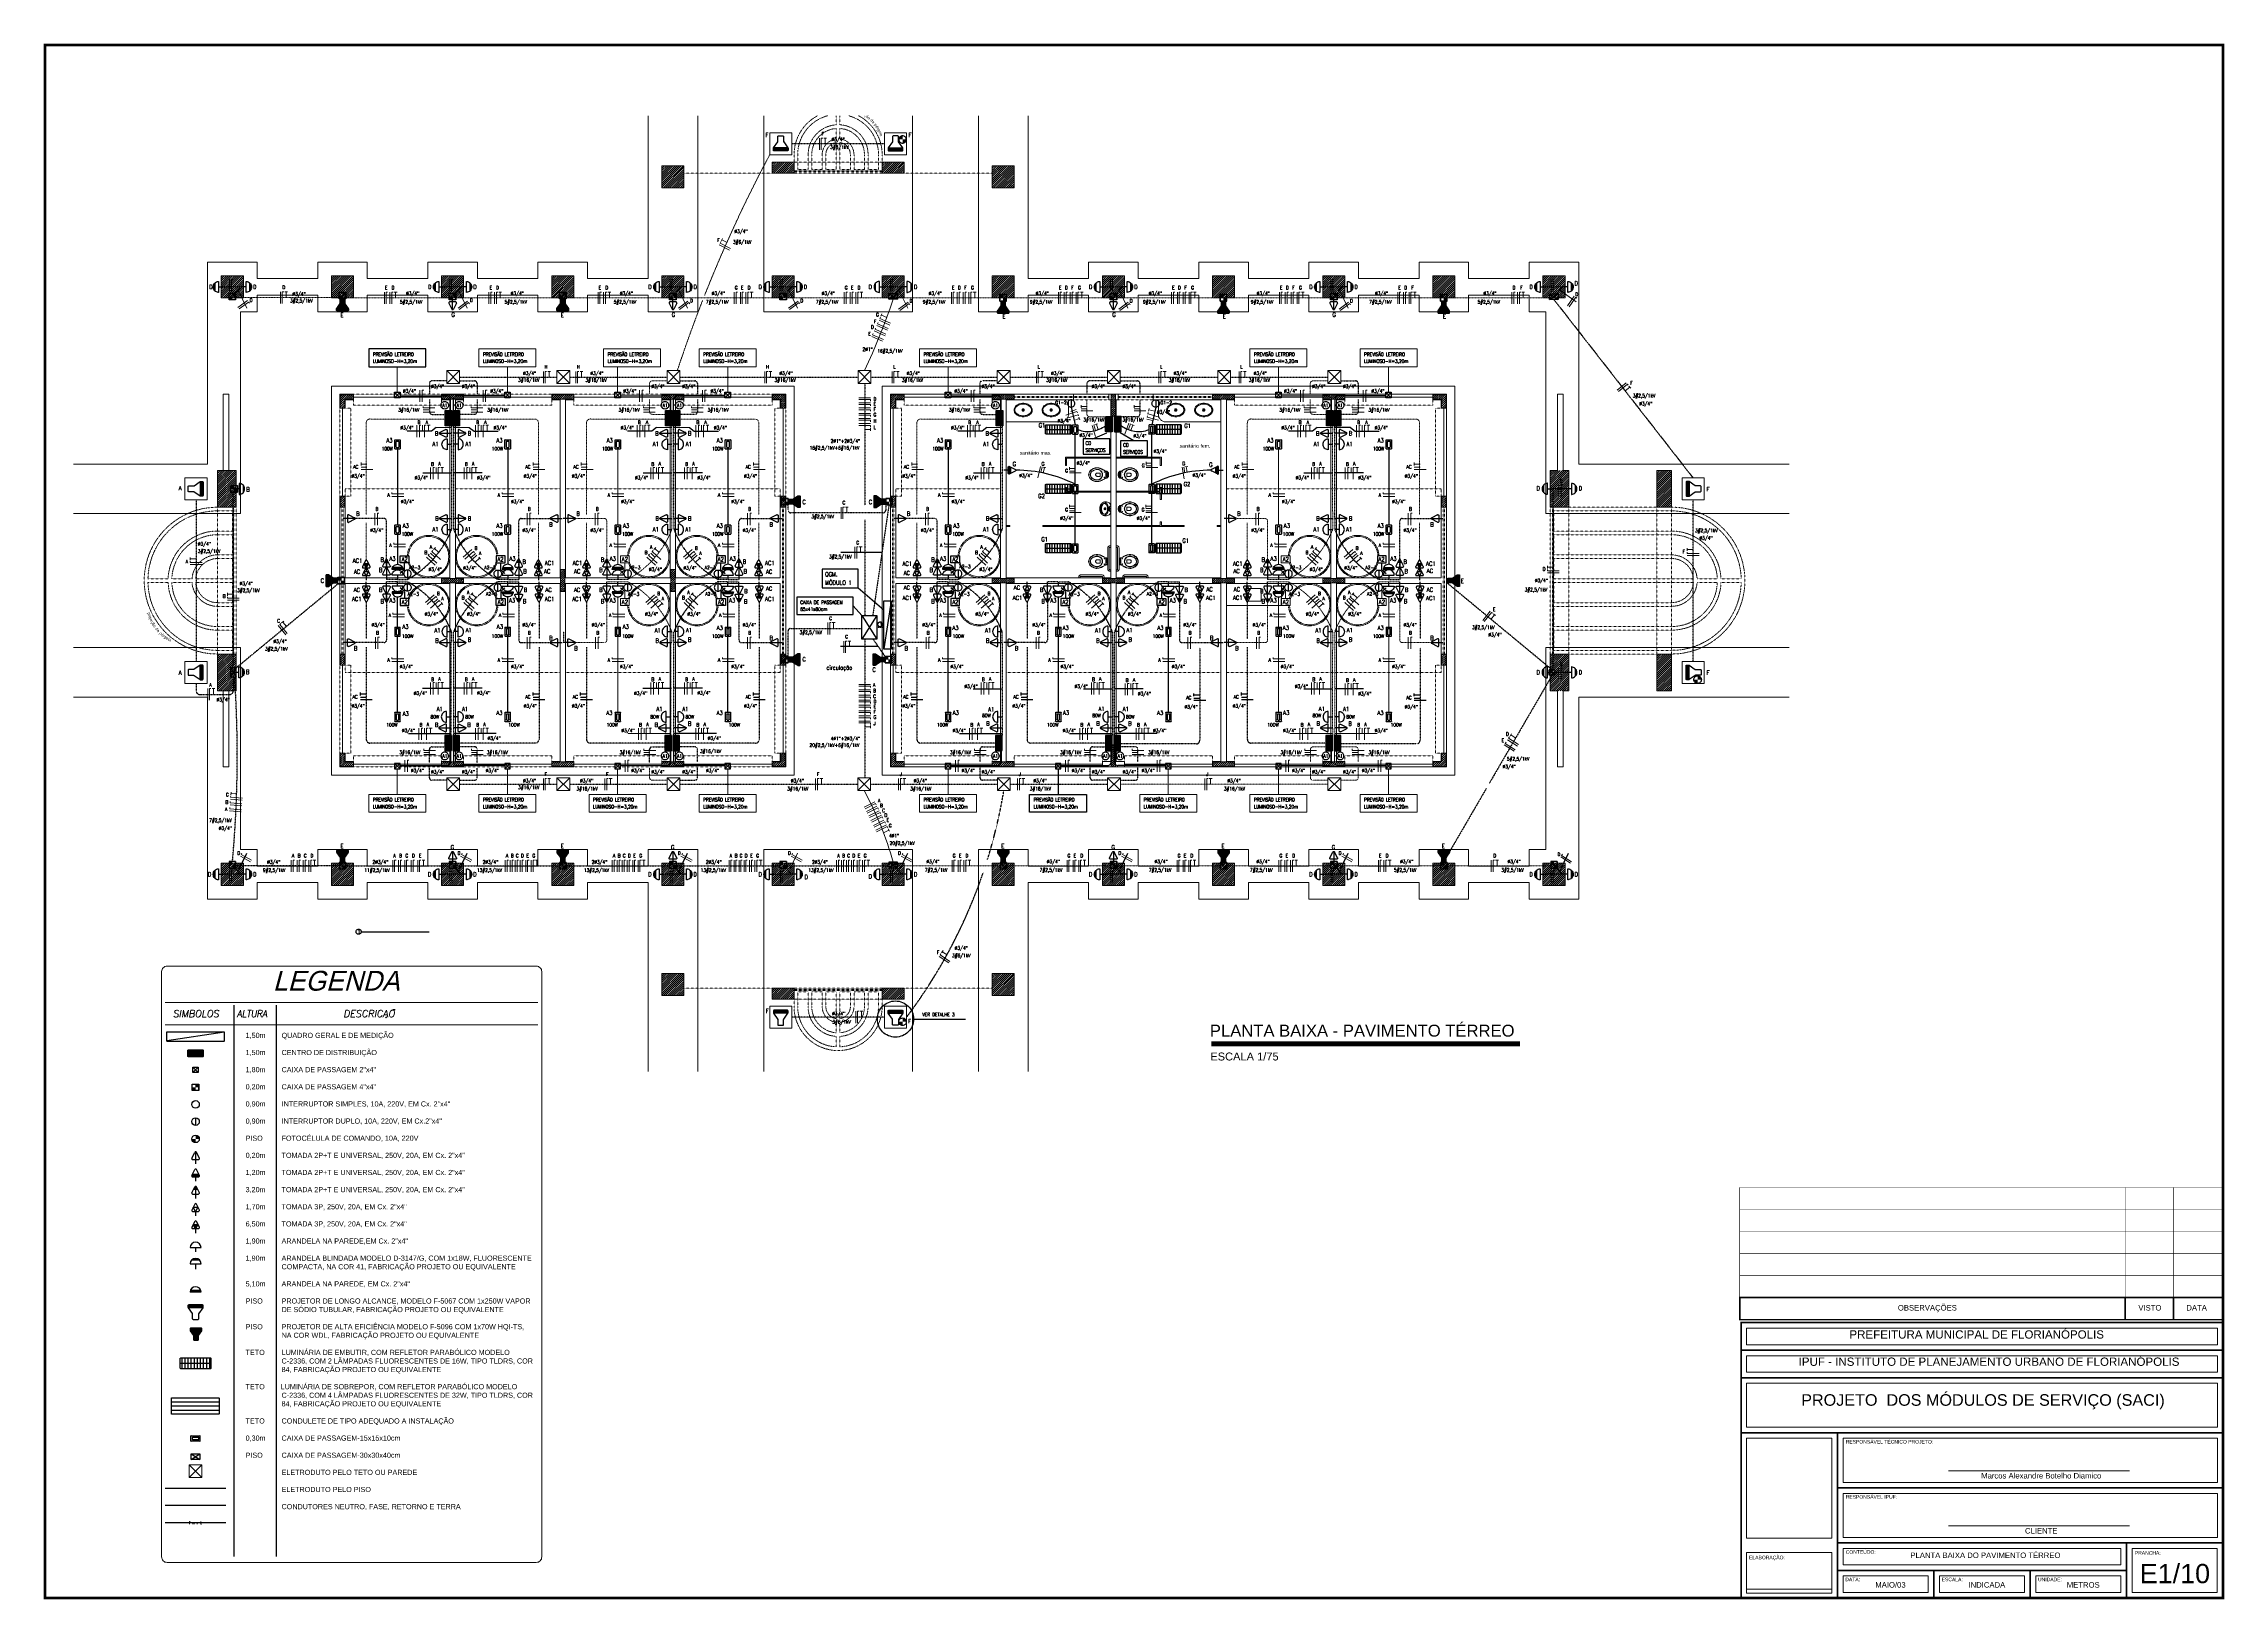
# Paper-space layout 'ISO A1' of a CAD drawing. Header units: inches. Extents: x 9 to 801, y 13 to 578.
# The model-space entities are those that its viewports show. They can reach past a viewport. Long polylines and large blocks are cut down to what shows.
import ezdxf
from ezdxf.enums import TextEntityAlignment as Align

# ---------------------------------------------------------------- set-up
doc = ezdxf.new("R2010")
doc.units = ezdxf.units.IN
doc.header["$LTSCALE"] = 0.2
doc.header["$MEASUREMENT"] = 0
doc.linetypes.add('ELETRICO', pattern=[0.87, 0.69, -0.18])
doc.linetypes.add('HIDDEN', pattern=[0.375, 0.25, -0.125])
doc.layers.get('0').update_dxf_attribs({"lineweight": 0})
for name, color, linetype in [('ABC', 7, 'Continuous'), ('AFIACAO', 7, 'Continuous'), ('APISO', 134, 'ELETRICO'), ('ARRETO', 6, 'Continuous'), ('ATETO', 134, 'Continuous'), ('C', 7, 'Continuous'), ('Circuitos', 1, 'Continuous'), ('HATCH', 3, 'Continuous'), ('I', 7, 'Continuous'), ('L', 7, 'Continuous'), ('margem_interna', 7, 'Continuous'), ('O', 7, 'Continuous'), ('selo_externo', 7, 'Continuous'), ('selo_interno', 7, 'Continuous'), ('texto', 1, 'Continuous'), ('texto-bloco do título', 1, 'Continuous'), ('texto-fiacao', 7, 'Continuous'), ('título', 7, 'Continuous')]:
    doc.layers.add(name, color=color, linetype=linetype)
for name, color, linetype, lineweight in [('ABERTURAS', 5, 'HIDDEN', 0), ('COBERTURABEIRAIS', 6, 'HIDDEN', 0), ('legenda', 2, 'Continuous', 0), ('MOBILIÁRIOS', 134, 'Continuous', 0), ('PAREDES', 30, 'Continuous', 0), ('PISOS', 4, 'Continuous', 0), ('TEXTOS', 1, 'Continuous', 0), ('VP', 7, 'Continuous', 0)]:
    doc.layers.add(name, color=color, linetype=linetype, lineweight=lineweight)
doc.layers.get('VP').off()
doc.styles.add('ELETR', font='simplex.shx', dxfattribs={"height": 18})
doc.styles.add('ROMANC', font='romanc', dxfattribs={"oblique": 10, "height": 0.25})
doc.styles.add('ROMANSP', font='romans.shx', dxfattribs={"width": 0.9})
doc.styles.get("Standard").update_dxf_attribs({"font": 'ARIAL.TTF'})
doc.styles.add('SUPERFRENCH2', font='supef___.ttf', dxfattribs={"oblique": 15, "height": 0.8})
doc.styles.add('TXT', font='ARIAL.TTF')
pattern_1 = [(45, (11.47801, 76.999498), (-0.0282842712, 0.0282842712), [])]

# ---------------------------------------------------------------- blocks, each defined once
blk = doc.blocks.new('bloco do título')
at = {"layer": 'margem_interna', "lineweight": 0, "const_width": 1}
blk.add_lwpolyline([(0, 0), (0, 564), (791, 564), (791, 0)], close=True, dxfattribs=at)
at = {"layer": 'selo_externo', "lineweight": 0, "const_width": 0.6}
blk.add_lwpolyline([(791, 100), (616, 100), (616, 0), (791, 0)], close=True, dxfattribs=at)
for points in [[(791, 90), (616, 90)], [(791, 80), (616, 80)], [(616, 60), (791, 60)], [(651, 60), (651, 0)], [(651, 40), (791, 40)], [(651, 20), (791, 20)], [(756, 20), (756, 0)], [(651, 10), (756, 10)], [(686, 10), (686, 0)], [(721, 10), (721, 0)]]:
    blk.add_lwpolyline(points, dxfattribs=at)
at = {"layer": 'selo_interno', "lineweight": 0}
for p, q in [((618, 98), (789, 98)), ((618, 98), (618, 92)), ((789, 98), (789, 92)), ((618, 92), (789, 92)), ((618, 88), (618, 82)), ((618, 88), (789, 88)), ((789, 88), (789, 82)), ((618, 82), (789, 82)), ((618, 78), (789, 78)), ((618, 78), (618, 62)), ((789, 78), (789, 62)), ((618, 62), (789, 62)), ((618, 58), (618, 21.74)), ((618, 58), (649, 58)), ((649, 21.74), (649, 58)), ((653, 58), (789, 58)), ((653, 58), (653, 42)), ((789, 58), (789, 42)), ((653, 42), (789, 42)), ((691.32, 46.24), (756.99, 46.24)), ((653, 38), (789, 38)), ((653, 38), (653, 22)), ((789, 38), (789, 22)), ((691.32, 26.24), (756.99, 26.24)), ((618, 21.74), (649, 21.74)), ((618, 16.54), (618, 1.7)), ((618, 16.54), (649, 16.54)), ((649, 3.56), (649, 16.54)), ((653, 22), (789, 22)), ((653, 18), (753.87, 18)), ((653, 18), (653, 12)), ((753.87, 18), (753.87, 12)), ((758, 18), (758, 2)), ((758, 18), (788.87, 18)), ((788.87, 18), (788.87, 2)), ((649, 1.7), (649, 14.68)), ((653, 12), (753.87, 12)), ((653, 8), (653, 2)), ((653, 8), (683.87, 8)), ((683.87, 8), (683.87, 2)), ((688, 8), (688, 2)), ((688, 8), (718.87, 8)), ((718.87, 8), (718.87, 2)), ((723, 8), (753.87, 8)), ((723, 8), (723, 2)), ((753.87, 8), (753.87, 2)), ((618, 3.16), (649, 3.16)), ((618, 1.7), (649, 1.7)), ((653, 2), (683.87, 2)), ((688, 2), (718.87, 2)), ((723, 2), (753.87, 2)), ((758, 2), (788.87, 2))]:
    blk.add_line(p, q, dxfattribs=at)
at = {"layer": 'texto-bloco do título', "lineweight": 0}
for s, insert, char_height, attachment_point in [('{\\fArial|b0|i0|c0|p34;PREFEITURA MUNICIPAL DE FLORIANÓPOLIS}', (655.33, 97.21), 3, 1), ('{\\fArial|b0|i0|c0|p34;IPUF - INSTITUTO DE PLANEJAMENTO URBANO DE FLORIANÓPOLIS}', (636.89, 87.32), 3, 1), ('PROJETO  DOS MÓDULOS DE SERVIÇO (SACI)', (637.82, 74.01), 4.2, 1), ('{\\fArial|b0|i0|c0|p34;RESPONSÁVEL TÉCNICO PROJETO:}', (653.99, 57.39), 1.3, 1), ('Marcos Alexandre Botelho Diamico', (724.99, 45.4), 2, 2), ('{\\fArial|b0|i0|c0|p34;RESPONSÁVEL IPUF:}', (653.99, 37.39), 1.3, 1), ('CLIENTE', (724.99, 25.4), 2, 2), ('{\\fArial|b0|i0|c0|p34;CONTEÚDO:}', (653.99, 17.39), 1.3, 1), ('PLANTA BAIXA DO PAVIMENTO TÉRREO', (677.47, 16.51), 2, 1), ('{\\fArial|b0|i0|c0|p34;PRANCHA:}', (758.99, 17.03), 1.3, 1), ('{\\fArial|b0|i0|c0|p34;ELABORAÇÃO:}', (625.39, 14.5), 1.3, 5), ('E1/10', (773.53, 8.82), 7, 5), ('{\\fArial|b0|i0|c0|p34;DATA:}', (653.83, 7.39), 1.3, 1), ('MAIO/03', (670.24, 4.76), 2, 5), ('{\\fArial|b0|i0|c0|p34;ESCALA:}', (688.83, 7.39), 1.3, 1), ('INDICADA', (705.24, 4.76), 2, 5), ('{\\fArial|b0|i0|c0|p34;UNIDADE:}', (723.83, 7.39), 1.3, 1), ('{\\fArial|b0|i0|c0|p34;METROS}', (740.24, 4.76), 2, 5)]:
    blk.add_mtext(s, dxfattribs=dict(at, insert=insert, char_height=char_height, attachment_point=attachment_point))
blk = doc.blocks.new('FIOS')
at = {"style": 'ELETR'}
blk.add_attdef('FIOS', text='', height=6.51, dxfattribs=at).set_placement((-0.1, 0.1), align=Align.MIDDLE)
blk = doc.blocks.new('L-4X32P')
at = {"color": 3}
for p, q in [((-61.9, 11.2), (68.1, 11.2)), ((-61.9, 0), (68.1, 0)), ((-61.9, -11.2), (68.1, -11.2))]:
    blk.add_line(p, q, dxfattribs=at)
blk.add_lwpolyline([(-61.9, -20.5), (-61.9, 20.5, -0.414214), (-59.9, 22.5), (66.1, 22.5, -0.414214), (68.1, 20.5), (68.1, -20.5, -0.414214), (66.1, -22.5), (-59.9, -22.5, -0.414214)], format="xyb", close=True, dxfattribs=at)
blk = doc.blocks.new('O-ARAND')
at = {"color": 20}
for p, q in [((-12.5, 5), (12.5, 5)), ((0, 5), (0, -5))]:
    blk.add_line(p, q, dxfattribs=at)
blk.add_arc((0, 4.4), 12.5, 2.866, 177.134, dxfattribs=at)
blk = doc.blocks.new('*X45')
at = {"color": 0}
for p, q in [((1683.5, 1517.9), (1677.1, 1524.4)), ((1677.2, 1523.4), (1678.2, 1524.4)), ((1677.8, 1522.2), (1679.9, 1524.4)), ((1682.9, 1516.7), (1678.3, 1521.4)), ((1678.4, 1521.1), (1681.7, 1524.4)), ((1684.2, 1519), (1678.8, 1524.4)), ((1679, 1519.9), (1683.5, 1524.4)), ((1679.7, 1518.8), (1685.2, 1524.4)), ((1680.3, 1517.6), (1687, 1524.4)), ((1682.3, 1515.6), (1680.3, 1517.6)), ((1684.8, 1520.2), (1680.6, 1524.4)), ((1680.9, 1516.5), (1685, 1520.6)), ((1681.5, 1515.3), (1683, 1516.8)), ((1685.4, 1521.3), (1682.4, 1524.4)), ((1686, 1522.5), (1684.1, 1524.4)), ((1686.6, 1523.6), (1685.9, 1524.4))]:
    blk.add_line(p, q, dxfattribs=at)
blk = doc.blocks.new('O-AC170')
at = {"color": 20}
blk.add_line((0, 5), (0, -5), dxfattribs=at)
blk.add_lwpolyline([(6.8, 5, 0.557537), (8.6, 7.9), (1.8, 21.4, 0.618034), (-1.8, 21.4), (-8.6, 7.9, 0.557537), (-6.8, 5)], format="xyb", close=True, dxfattribs=at)
at = {"layer": 'O', "color": 20}
blk.add_lwpolyline([(0, 5), (-5.2, 14.7), (5.2, 14.7)], close=True, dxfattribs=at)
at = {"layer": 'O'}
blk.add_blockref('*X45', (-1681.8, -1509.7), dxfattribs=at)
blk = doc.blocks.new('O-ARAND1')
at = {"color": 20}
for p, q in [((-12.4, 6.2), (12.6, 6.2)), ((-8.8, 14.8), (8.9, 14.8)), ((-6.2, 16.7), (6.4, 16.7)), ((0, 6.2), (0, -6.2))]:
    blk.add_line(p, q, dxfattribs=at)
blk.add_arc((0.1, 5.9), 12.5, 1.4321, 178.5679, dxfattribs=at)
blk = doc.blocks.new('L-F5067')
at = {"color": 20}
blk.add_lwpolyline([(8, 16), (8, 2, -0.414214), (6, 0), (-6, 0, -0.414214), (-8, 2), (-8, 15.4, 0.153705), (-8.4, 16.5), (-19.6, 32.6, -0.153705), (-20, 33.8), (-20, 38.9, -0.414214), (-18, 40.9), (18, 40.9, -0.414214), (20, 38.9), (20, 33.8, -0.153705), (19.6, 32.6), (8, 16)], format="xyb", dxfattribs=at)
for points in [[(-20, 38.9), (20, 38.9)], [(-20, 36.9), (20, 36.9)], [(-20, 34.9), (20, 34.9)], [(-19.8, 32.9), (19.8, 32.9)]]:
    blk.add_lwpolyline(points, dxfattribs=at)
blk = doc.blocks.new('L-2X16AP')
at = {"color": 7}
blk.add_line((-35, 0), (35, 0), dxfattribs=at)
for p, q in [((-31.4, 12.5), (-31.4, -12.5)), ((-24.4, 12.5), (-24.4, -12.5)), ((-17.4, 12.5), (-17.4, -12.5)), ((-10.4, 12.5), (-10.4, -12.5)), ((-3.4, 12.5), (-3.4, -12.5)), ((3.6, 12.5), (3.6, -12.5)), ((10.6, 12.5), (10.6, -12.5)), ((17.6, 12.5), (17.6, -12.5)), ((24.6, 12.5), (24.6, -12.5)), ((31.6, 12.5), (31.6, -12.5))]:
    blk.add_line(p, q)
at = {"color": 3}
blk.add_lwpolyline([(-35, -10.5), (-35, 10.5, -0.414214), (-33, 12.5), (33, 12.5, -0.414214), (35, 10.5), (35, -10.5, -0.414214), (33, -12.5), (-33, -12.5, -0.414214)], format="xyb", close=True, dxfattribs=at)
blk = doc.blocks.new('L-F5068')
at = {"color": 20}
blk.add_lwpolyline([(6.4, 12.8), (6.4, 1.6, -0.414214), (4.8, 0), (-4.8, 0, -0.414214), (-6.4, 1.6), (-6.4, 12.3, 0.153705), (-6.7, 13.2), (-15.7, 26.1, -0.153705), (-16, 27), (-16, 31.1, -0.414214), (-14.4, 32.7), (14.4, 32.7, -0.414214), (16, 31.1), (16, 27, -0.153705), (15.7, 26.1), (6.4, 12.8)], format="xyb", dxfattribs=at)
for points in [[(4.8, 13.3), (4.8, 1.6, -0.414214), (4.8, 1.6), (-4.8, 1.6, -0.414214), (-4.8, 1.6), (-4.8, 12.3, 0.153705), (-5.4, 14.1), (-14.4, 27, -0.153705), (-14.4, 27), (-14.4, 31.1, -0.414214), (-14.4, 31.1), (14.4, 31.1, -0.414214), (14.4, 31.1), (14.4, 27, -0.153705), (14.4, 27)], [(3.2, 13.8), (3.2, 3.2), (-3.2, 3.2), (-3.2, 12.3, 0.153705), (-4.1, 15.1), (-12.8, 27.5), (-12.8, 29.5), (12.8, 29.5), (12.8, 27.5)], [(1.6, 14.3), (1.6, 4.8), (-1.6, 4.8), (-1.6, 12.3, 0.153705), (-2.8, 16), (-11.1, 27.9), (11.1, 27.9)]]:
    blk.add_lwpolyline(points, format="xyb", close=True, dxfattribs=at)
for points in [[(-10, 26.3), (10, 26.3)], [(-8.9, 24.7), (8.9, 24.7)], [(-7.8, 23.1), (7.8, 23.1)], [(-6.6, 21.5), (6.6, 21.5)], [(-5.5, 19.9), (5.5, 19.9)], [(-4.4, 18.3), (4.4, 18.3)], [(-3.3, 16.7), (3.3, 16.7)], [(-2.3, 15.1), (2.2, 15.1)], [(-1.7, 13.5), (1.6, 13.5)], [(-1.6, 11.9), (1.6, 11.9)], [(-1.6, 10.3), (1.6, 10.3)], [(-1.6, 8.7), (1.6, 8.7)], [(-1.6, 7.1), (1.6, 7.1)], [(-1.6, 5.5), (1.6, 5.5)]]:
    blk.add_lwpolyline(points, dxfattribs=at)
blk = doc.blocks.new('O-ARAND3')
at = {"color": 20}
for p, q in [((-12.5, 6.3), (12.5, 6.3)), ((-12.4, 7), (12.5, 7)), ((-12.3, 7.9), (12.3, 7.9)), ((-12.1, 8.7), (12.2, 8.7)), ((-11.9, 9.6), (11.9, 9.6)), ((-11.5, 10.5), (11.5, 10.5))]:
    blk.add_line(p, q, dxfattribs=at)
blk.add_arc((0, 5.6), 12.5, 2.866, 177.134, dxfattribs=at)
blk = doc.blocks.new('O-COND-H')
at = {"color": 20}
for p, q in [((-10.4, -5.8), (-10.4, 5.8)), ((-10, 6.2), (10, 6.2)), ((10.4, -5.8), (10.4, 5.8)), ((10, -6.2), (-10, -6.2))]:
    blk.add_line(p, q, dxfattribs=at)
at = {"color": 7}
for p, q in [((-7.1, -2.1), (-7.1, 2.1)), ((-6.2, 2.9), (6.2, 2.9)), ((7.1, -2.1), (7.1, 2.1)), ((6.2, -2.9), (-6.2, -2.9))]:
    blk.add_line(p, q, dxfattribs=at)
at = {"color": 20}
for centre, start, end in [((-10, 5.8), 90, 180), ((10, 5.8), 360, 90), ((-10, -5.8), 180, 270), ((10, -5.8), 270, 360)]:
    blk.add_arc(centre, 0.416, start, end, dxfattribs=at)
at = {"color": 7}
for centre, start, end in [((-6.2, 2.1), 90, 180), ((6.2, 2.1), 0, 90), ((-6.2, -2.1), 180, 270), ((6.2, -2.1), 270, 0)]:
    blk.add_arc(centre, 0.833, start, end, dxfattribs=at)
blk = doc.blocks.new('CP-30')
at = {"lineweight": 0}
for p, q in [((-17.5, 17.5), (17.5, -17.5)), ((-17.5, -17.5), (17.5, 17.5))]:
    blk.add_line(p, q, dxfattribs=at)
at = {"color": 5, "lineweight": 0}
blk.add_lwpolyline([(-17.5, -17.5), (-17.5, 17.5), (17.5, 17.5), (17.5, -17.5)], close=True, dxfattribs=at)
blk = doc.blocks.new('CX-15')
for p, q in [((-10, -6.4), (10, 6.4)), ((-10, 6.4), (10, -6.4))]:
    blk.add_line(p, q)
at = {"color": 3}
blk.add_lwpolyline([(-10, -6.4), (-10, 6.4), (10, 6.4), (10, -6.4)], close=True, dxfattribs=at)
blk = doc.blocks.new('CX-CD')
at = {"color": 20}
for p, q in [((-17.5, 5.9), (17.5, 5.9)), ((-17.5, 4), (17.5, 4)), ((-17.5, 2), (17.5, 2)), ((-17.5, 0), (17.5, 0)), ((-17.5, -2), (17.5, -2)), ((-17.5, -4), (17.5, -4)), ((-17.5, -6), (17.5, -6))]:
    blk.add_line(p, q, dxfattribs=at)
blk.add_lwpolyline([(-17.5, -7.1), (-17.5, 6.1, -0.414214), (-16.5, 7.1), (16.5, 7.1, -0.414214), (17.5, 6.1), (17.5, -7.1, -0.414214), (16.5, -8.1), (-16.5, -8.1, -0.414214)], format="xyb", close=True, dxfattribs=at)
at = {"color": 1, "style": 'ROMANSP', "flags": 3}
blk.add_attdef('CX', (61.9, -3.2), '', height=11.3, dxfattribs=at)
blk = doc.blocks.new('CX-Q8-12')
at = {"color": 20}
blk.add_line((65.5, 9.8), (-65.5, -9.8), dxfattribs=at)
blk.add_lwpolyline([(-65, -10), (65, -10, 0.414214), (66, -9), (66, 9, 0.414214), (65, 10), (-65, 10, 0.414214), (-66, 9), (-66, -9, 0.414214)], format="xyb", close=True, dxfattribs=at)
blk = doc.blocks.new('CX-4X4')
at = {"color": 20}
for p, q in [((-7.5, 0), (-7.5, 15)), ((-7.5, 15), (7.5, 15)), ((7.5, 0), (-7.5, 0)), ((7.5, 15), (7.5, 0)), ((7.5, 0), (7.5, 15))]:
    blk.add_line(p, q, dxfattribs=at)
for points in [[(-7.2, 7.8), (-7.2, 0.3), (0.3, 7.8), (-7.2, 7.8)], [(0.3, 7.8), (-7.2, 7.8), (-3.5, 4), (-7.2, 0.3)], [(0.3, 7.8), (0.3, 0.3), (-3.5, 4), (-7.2, 0.3)], [(7.3, 7.2), (7.3, 14.7), (-0.2, 7.2), (7.3, 7.2)], [(-0.2, 7.2), (7.3, 7.2), (3.5, 11), (7.3, 14.7)], [(-0.2, 7.2), (-0.2, 14.7), (3.5, 11), (7.3, 14.7)]]:
    blk.add_solid(points)
blk = doc.blocks.new('CX-2X4')
at = {"color": 5}
for p, q in [((6.2475, -6.2475), (-6.2475, 6.2475)), ((-6.2475, -6.2475), (6.2475, 6.2475))]:
    blk.add_line(p, q, dxfattribs=at)
at = {"color": 20}
for p, q in [((-6.2475, 6.2475), (6.2475, 6.2475)), ((-6.2475, -6.2475), (-6.2475, 6.2475)), ((6.2475, 6.2475), (6.2475, -6.2475)), ((6.2475, -6.2475), (-6.2475, -6.2475))]:
    blk.add_line(p, q, dxfattribs=at)
blk = doc.blocks.new('I-D')
at = {"color": 20}
blk.add_line((0, 17), (0, 0), dxfattribs=at)
blk.add_circle((0, 8.5), 8.5, dxfattribs=at)
blk = doc.blocks.new('I-S')
at = {"color": 20}
blk.add_circle((0, 8.5), 8.5, dxfattribs=at)
blk = doc.blocks.new('O-2P20')
at = {"color": 20}
for p, q in [((-8.6, 7.9), (-1.8, 21.4)), ((-6.8, 5), (6.8, 5)), ((0, 22.5), (0, 5)), ((0, 5), (0, -5)), ((8.6, 7.9), (1.8, 21.4))]:
    blk.add_line(p, q, dxfattribs=at)
for centre, start, end in [((-6.8, 7), 153.4349, 270), ((0, 20.5), 26.5651, 153.4349), ((6.8, 7), 270, 26.5651)]:
    blk.add_arc(centre, 2, start, end, dxfattribs=at)
blk = doc.blocks.new('O-AC20')
at = {"color": 20}
blk.add_line((0, 5), (0, -5), dxfattribs=at)
blk.add_lwpolyline([(6.8, 5, 0.557537), (8.6, 7.9), (1.8, 21.4, 0.618034), (-1.8, 21.4), (-8.6, 7.9, 0.557537), (-6.8, 5)], format="xyb", close=True, dxfattribs=at)
at = {"layer": 'O', "color": 20}
blk.add_lwpolyline([(0, 5), (-5.2, 14.7), (5.2, 14.7)], close=True, dxfattribs=at)
blk = doc.blocks.new('O-2P170')
at = {"color": 20}
for p, q in [((-8.6, 7.9), (-1.8, 21.4)), ((-6.8, 5), (6.8, 5)), ((4.8, 15.4), (-4.8, 15.4)), ((3.8, 17.4), (-3.8, 17.4)), ((2.8, 19.4), (-2.8, 19.4)), ((1.8, 21.4), (-1.8, 21.4)), ((0, 15.4), (0, -5)), ((8.6, 7.9), (1.8, 21.4))]:
    blk.add_line(p, q, dxfattribs=at)
for centre, start, end in [((-6.8, 7), 153.4349, 270), ((0, 20.5), 26.5651, 153.4349), ((6.8, 7), 270, 26.5651)]:
    blk.add_arc(centre, 2, start, end, dxfattribs=at)
blk = doc.blocks.new('O-2P120')
at = {"color": 20}
for p, q in [((-8.8, 7), (8.8, 7)), ((-8.6, 7.9), (-1.8, 21.4)), ((-8, 9), (8, 9)), ((-6.8, 11), (6.8, 11)), ((-6.8, 5), (6.8, 5)), ((0, 5), (0, -5)), ((8.6, 7.9), (1.8, 21.4))]:
    blk.add_line(p, q, dxfattribs=at)
for centre, start, end in [((-6.8, 7), 153.4349, 270), ((0, 20.5), 26.5651, 153.4349), ((6.8, 7), 270, 26.5651)]:
    blk.add_arc(centre, 2, start, end, dxfattribs=at)
blk = doc.blocks.new('I-FCELUL')
at = {"const_width": 8}
for points in [[(-4, 8.5, 0.414214), (0, 4.5, 0.414214)], [(4, 8.5, 0.414214), (0, 12.5, 1)]]:
    blk.add_lwpolyline(points, format="xyb", dxfattribs=at)
at = {"color": 20}
blk.add_circle((0, 8.5), 8.5, dxfattribs=at)
blk = doc.blocks.new('*O0')
at = {"layer": 'ABERTURAS', "color": 3, "linetype": 'Continuous', "lineweight": 0}
blk.add_line((0.075, 1.095), (0.075, -1.305), dxfattribs=at)
at = {"layer": 'ABERTURAS', "color": 3, "linetype": 'HIDDEN', "lineweight": 0}
blk.add_lwpolyline([(0.15, 1.095), (0.15, -1.305), (-0.15, -1.305), (-0.15, 1.095)], close=True, dxfattribs=at)
blk = doc.blocks.new('*O1')
at = {"layer": 'ABERTURAS', "color": 3, "linetype": 'Continuous', "lineweight": 0}
blk.add_line((-0.075, 1.095), (-0.075, -1.305), dxfattribs=at)
at = {"layer": 'ABERTURAS', "color": 3, "linetype": 'HIDDEN', "lineweight": 0}
blk.add_lwpolyline([(-0.15, 1.095), (-0.15, -1.305), (0.15, -1.305), (0.15, 1.095)], close=True, dxfattribs=at)
blk = doc.blocks.new('*O2')
at = {"layer": 'ABERTURAS', "color": 3, "linetype": 'Continuous', "lineweight": 0}
blk.add_line((1.2, -0.075), (-1.2, -0.075), dxfattribs=at)
at = {"layer": 'ABERTURAS', "color": 3, "linetype": 'HIDDEN', "lineweight": 0}
blk.add_lwpolyline([(1.2, -0.15), (-1.2, -0.15), (-1.2, 0.15), (1.2, 0.15)], close=True, dxfattribs=at)
blk = doc.blocks.new('*O3')
at = {"layer": 'ABERTURAS', "color": 3, "linetype": 'Continuous', "lineweight": 0}
blk.add_line((1.2, -0.075), (-1.2, -0.075), dxfattribs=at)
at = {"layer": 'ABERTURAS', "color": 3, "linetype": 'HIDDEN', "lineweight": 0}
blk.add_lwpolyline([(1.2, -0.15), (-1.2, -0.15), (-1.2, 0.15), (1.2, 0.15)], close=True, dxfattribs=at)
blk = doc.blocks.new('*O4')
at = {"layer": 'ABERTURAS', "color": 3, "linetype": 'Continuous', "lineweight": 0}
blk.add_line((1.2, 0.075), (-1.2, 0.075), dxfattribs=at)
at = {"layer": 'ABERTURAS', "color": 3, "linetype": 'HIDDEN', "lineweight": 0}
blk.add_lwpolyline([(1.2, 0.15), (-1.2, 0.15), (-1.2, -0.15), (1.2, -0.15)], close=True, dxfattribs=at)
blk = doc.blocks.new('*O5')
at = {"layer": 'ABERTURAS', "color": 3, "linetype": 'Continuous', "lineweight": 0}
blk.add_line((1.2, 0.075), (-1.2, 0.075), dxfattribs=at)
at = {"layer": 'ABERTURAS', "color": 3, "linetype": 'HIDDEN', "lineweight": 0}
blk.add_lwpolyline([(1.2, 0.15), (-1.2, 0.15), (-1.2, -0.15), (1.2, -0.15)], close=True, dxfattribs=at)
blk = doc.blocks.new('*O6')
at = {"layer": 'ABERTURAS', "color": 3, "linetype": 'Continuous', "lineweight": 0}
blk.add_line((1.2, 0.075), (-1.2, 0.075), dxfattribs=at)
at = {"layer": 'ABERTURAS', "color": 3, "linetype": 'HIDDEN', "lineweight": 0}
blk.add_lwpolyline([(1.2, 0.15), (-1.2, 0.15), (-1.2, -0.15), (1.2, -0.15)], close=True, dxfattribs=at)
blk = doc.blocks.new('*O7')
at = {"layer": 'ABERTURAS', "color": 3, "linetype": 'Continuous', "lineweight": 0}
blk.add_line((4.2, 0.075), (1.8, 0.075), dxfattribs=at)
at = {"layer": 'ABERTURAS', "color": 3, "linetype": 'HIDDEN', "lineweight": 0}
blk.add_lwpolyline([(4.2, 0.15), (1.8, 0.15), (1.8, -0.15), (4.2, -0.15)], close=True, dxfattribs=at)
blk = doc.blocks.new('*O8')
at = {"layer": 'ABERTURAS', "color": 3, "linetype": 'Continuous', "lineweight": 0}
blk.add_line((1.2, 0.075), (-1.2, 0.075), dxfattribs=at)
at = {"layer": 'ABERTURAS', "color": 3, "linetype": 'HIDDEN', "lineweight": 0}
blk.add_lwpolyline([(1.2, 0.15), (-1.2, 0.15), (-1.2, -0.15), (1.2, -0.15)], close=True, dxfattribs=at)
blk = doc.blocks.new('*O9')
at = {"layer": 'ABERTURAS', "color": 3, "linetype": 'Continuous', "lineweight": 0}
blk.add_line((1.2, 0.075), (-1.2, 0.075), dxfattribs=at)
at = {"layer": 'ABERTURAS', "color": 3, "linetype": 'HIDDEN', "lineweight": 0}
blk.add_lwpolyline([(1.2, 0.15), (-1.2, 0.15), (-1.2, -0.15), (1.2, -0.15)], close=True, dxfattribs=at)
blk = doc.blocks.new('*O10')
at = {"layer": 'ABERTURAS', "color": 3, "linetype": 'Continuous', "lineweight": 0}
blk.add_line((-0.075, 0.975), (-0.075, -1.425), dxfattribs=at)
at = {"layer": 'ABERTURAS', "color": 3, "linetype": 'HIDDEN', "lineweight": 0}
blk.add_lwpolyline([(-0.15, 0.975), (-0.15, -1.425), (0.15, -1.425), (0.15, 0.975)], close=True, dxfattribs=at)
blk = doc.blocks.new('*O11')
at = {"layer": 'ABERTURAS', "color": 3, "linetype": 'Continuous', "lineweight": 0}
blk.add_line((-0.075, 1.425), (-0.075, -0.975), dxfattribs=at)
at = {"layer": 'ABERTURAS', "color": 3, "linetype": 'HIDDEN', "lineweight": 0}
blk.add_lwpolyline([(-0.15, 1.425), (-0.15, -0.975), (0.15, -0.975), (0.15, 1.425)], close=True, dxfattribs=at)
blk = doc.blocks.new('*O12')
at = {"layer": 'ABERTURAS', "color": 3, "linetype": 'Continuous', "lineweight": 0}
blk.add_line((1.2, -0.075), (-1.2, -0.075), dxfattribs=at)
at = {"layer": 'ABERTURAS', "color": 3, "linetype": 'HIDDEN', "lineweight": 0}
blk.add_lwpolyline([(1.2, -0.15), (-1.2, -0.15), (-1.2, 0.15), (1.2, 0.15)], close=True, dxfattribs=at)
blk = doc.blocks.new('*O13')
at = {"layer": 'ABERTURAS', "color": 3, "linetype": 'Continuous', "lineweight": 0}
blk.add_line((4.2, -0.075), (1.8, -0.075), dxfattribs=at)
at = {"layer": 'ABERTURAS', "color": 3, "linetype": 'HIDDEN', "lineweight": 0}
blk.add_lwpolyline([(4.2, -0.15), (1.8, -0.15), (1.8, 0.15), (4.2, 0.15)], close=True, dxfattribs=at)
blk = doc.blocks.new('*O14')
at = {"layer": 'ABERTURAS', "color": 3, "linetype": 'Continuous', "lineweight": 0}
blk.add_line((1.2, -0.075), (-1.2, -0.075), dxfattribs=at)
at = {"layer": 'ABERTURAS', "color": 3, "linetype": 'HIDDEN', "lineweight": 0}
blk.add_lwpolyline([(1.2, -0.15), (-1.2, -0.15), (-1.2, 0.15), (1.2, 0.15)], close=True, dxfattribs=at)
blk = doc.blocks.new('*O15')
at = {"layer": 'ABERTURAS', "color": 3, "linetype": 'Continuous', "lineweight": 0}
blk.add_line((1.2, -0.075), (-1.2, -0.075), dxfattribs=at)
at = {"layer": 'ABERTURAS', "color": 3, "linetype": 'HIDDEN', "lineweight": 0}
blk.add_lwpolyline([(1.2, -0.15), (-1.2, -0.15), (-1.2, 0.15), (1.2, 0.15)], close=True, dxfattribs=at)
blk = doc.blocks.new('*O16')
at = {"layer": 'ABERTURAS', "color": 3, "linetype": 'Continuous', "lineweight": 0}
blk.add_line((0.075, -1.095), (0.075, 1.305), dxfattribs=at)
at = {"layer": 'ABERTURAS', "color": 3, "linetype": 'HIDDEN', "lineweight": 0}
blk.add_lwpolyline([(0.15, -1.095), (0.15, 1.305), (-0.15, 1.305), (-0.15, -1.095)], close=True, dxfattribs=at)
blk = doc.blocks.new('*O17')
at = {"layer": 'ABERTURAS', "color": 3, "linetype": 'Continuous', "lineweight": 0}
blk.add_line((-0.075, -1.095), (-0.075, 1.305), dxfattribs=at)
at = {"layer": 'ABERTURAS', "color": 3, "linetype": 'HIDDEN', "lineweight": 0}
blk.add_lwpolyline([(-0.15, -1.095), (-0.15, 1.305), (0.15, 1.305), (0.15, -1.095)], close=True, dxfattribs=at)
blk = doc.blocks.new('*O18')
at = {"layer": 'ABERTURAS', "color": 3, "linetype": 'Continuous', "lineweight": 0}
blk.add_line((1.2, -0.075), (-1.2, -0.075), dxfattribs=at)
at = {"layer": 'ABERTURAS', "color": 3, "linetype": 'HIDDEN', "lineweight": 0}
blk.add_lwpolyline([(1.2, -0.15), (-1.2, -0.15), (-1.2, 0.15), (1.2, 0.15)], close=True, dxfattribs=at)
blk = doc.blocks.new('*O19')
at = {"layer": 'ABERTURAS', "color": 3, "linetype": 'Continuous', "lineweight": 0}
blk.add_line((1.2, -0.075), (-1.2, -0.075), dxfattribs=at)
at = {"layer": 'ABERTURAS', "color": 3, "linetype": 'HIDDEN', "lineweight": 0}
blk.add_lwpolyline([(1.2, -0.15), (-1.2, -0.15), (-1.2, 0.15), (1.2, 0.15)], close=True, dxfattribs=at)
blk = doc.blocks.new('*O20')
at = {"layer": 'ABERTURAS', "color": 3, "linetype": 'Continuous', "lineweight": 0}
blk.add_line((0.075, 1.305), (0.075, -1.095), dxfattribs=at)
at = {"layer": 'ABERTURAS', "color": 3, "linetype": 'HIDDEN', "lineweight": 0}
blk.add_lwpolyline([(0.15, 1.305), (0.15, -1.095), (-0.15, -1.095), (-0.15, 1.305)], close=True, dxfattribs=at)
blk = doc.blocks.new('*O21')
at = {"layer": 'ABERTURAS', "color": 3, "linetype": 'Continuous', "lineweight": 0}
blk.add_line((0.075, -1.305), (0.075, 1.095), dxfattribs=at)
at = {"layer": 'ABERTURAS', "color": 3, "linetype": 'HIDDEN', "lineweight": 0}
blk.add_lwpolyline([(0.15, -1.305), (0.15, 1.095), (-0.15, 1.095), (-0.15, -1.305)], close=True, dxfattribs=at)
blk = doc.blocks.new('*O22')
at = {"layer": 'MOBILIÁRIOS', "color": 4, "linetype": 'Continuous', "lineweight": 0}
for p, q in [((0.003, 0.231), (-0.002, 0.231)), ((0, 0.229), (0, 0.233))]:
    blk.add_line(p, q, dxfattribs=at)
for points in [[(0, 0.134, 0.145827), (-0.168, 0.085, 0.090827), (-0.22, 0.04, 0.12568), (-0.248, -0.034, 0.221372), (-0.205, -0.155, 0.186059), (0.001, -0.232)], [(0, 0.109, -0.14623), (0.155, 0.064, -0.09047), (0.2, 0.025, -0.123903), (0.224, -0.036, -0.21906), (0.189, -0.136, -0.185248), (0, -0.207, -0.185248), (-0.188, -0.136, -0.21906), (-0.223, -0.036, -0.123903), (-0.2, 0.025, -0.09047), (-0.155, 0.064, -0.14623), (0, 0.109)], [(0, 0.134, -0.145827), (0.168, 0.085, -0.090827), (0.22, 0.04, -0.12568), (0.249, -0.034, -0.221372), (0.206, -0.155, -0.186059), (0, -0.232)]]:
    blk.add_lwpolyline(points, format="xyb", dxfattribs=at)
for radius in [0.0305, 0.018]:
    blk.add_circle((0, -0.049), radius, dxfattribs=at)
blk = doc.blocks.new('*O23')
at = {"layer": 'MOBILIÁRIOS', "color": 4, "linetype": 'Continuous', "lineweight": 0}
for p, q in [((0.003, 0.231), (-0.002, 0.231)), ((0, 0.229), (0, 0.233))]:
    blk.add_line(p, q, dxfattribs=at)
for points in [[(0, 0.134, 0.145827), (-0.168, 0.085, 0.090827), (-0.22, 0.04, 0.12568), (-0.248, -0.034, 0.221372), (-0.205, -0.155, 0.186059), (0.001, -0.232)], [(0, 0.109, -0.14623), (0.155, 0.064, -0.09047), (0.2, 0.025, -0.123903), (0.224, -0.036, -0.21906), (0.189, -0.136, -0.185248), (0, -0.207, -0.185248), (-0.188, -0.136, -0.21906), (-0.223, -0.036, -0.123903), (-0.2, 0.025, -0.09047), (-0.155, 0.064, -0.14623), (0, 0.109)], [(0, 0.134, -0.145827), (0.168, 0.085, -0.090827), (0.22, 0.04, -0.12568), (0.249, -0.034, -0.221372), (0.206, -0.155, -0.186059), (0, -0.232)]]:
    blk.add_lwpolyline(points, format="xyb", dxfattribs=at)
for radius in [0.0305, 0.018]:
    blk.add_circle((0, -0.049), radius, dxfattribs=at)
blk = doc.blocks.new('*O24')
at = {"layer": 'MOBILIÁRIOS', "color": 4, "linetype": 'Continuous', "lineweight": 0}
blk.add_line((0.144, 0), (0.147, 0), dxfattribs=at)
for points in [[(-0.147, -0.001, 0.008051), (-0.146, -0.034, 0.08407), (-0.137, -0.077, 0.022672), (-0.125, -0.105, 0.027927), (-0.111, -0.131, 0.144523), (-0.046, -0.182, 0.34805), (0.144, -0.119, 0.162816), (0.147, -0.111), (0.147, 0), (0.147, 0.112, 0.162816), (0.144, 0.121, 0.34805), (-0.046, 0.184, 0.144523), (-0.111, 0.133, 0.027927), (-0.125, 0.107, 0.022672), (-0.137, 0.079, 0.08407), (-0.146, 0.035, 0.008051), (-0.147, 0.002), (-0.147, 0)], [(-0.014, -0.145), (-0.018, -0.146, -0.189039), (-0.049, -0.144, -0.189014), (-0.113, -0.079, -0.116802), (-0.128, 0.001, -0.116802), (-0.113, 0.08, -0.189014), (-0.049, 0.146, -0.189039), (-0.018, 0.147), (-0.014, 0.146)], [(-0.1, 0), (-0.1, -0.007, 0.102017), (-0.084, -0.089, 0.100634), (-0.053, -0.136, 0.31043), (-0.011, -0.144, 0.029837), (-0.006, -0.142, 0.193887), (0.047, -0.079, 0.096635), (0.062, 0.001, 0.096635), (0.047, 0.081, 0.193887), (-0.006, 0.143, 0.029837), (-0.011, 0.145, 0.31043), (-0.053, 0.138, 0.100634), (-0.084, 0.091, 0.102017), (-0.1, 0.008), (-0.1, 0)], [(0.083, 0.017, 0.100603), (0.065, 0.101, 0.114611), (0.024, 0.162, 0.309836), (-0.062, 0.176)], [(0.145, 0.081), (0.113, 0.058, 0.1805), (0.106, 0.046), (0.104, 0.033, -0.35029), (0.099, 0.027, 0.252034), (0.084, 0.02)], [(0.147, 0.054, 0.473116), (0.142, 0.056), (0.122, 0.052, 0.362542), (0.116, 0.043), (0.115, 0.029, -0.564769), (0.109, 0.024)], [(0.083, -0.015, -0.100603), (0.065, -0.099, -0.114611), (0.024, -0.16, -0.309836), (-0.062, -0.174)], [(0.145, -0.08), (0.113, -0.056, -0.1805), (0.106, -0.045), (0.104, -0.031, 0.35029), (0.099, -0.025, -0.252034), (0.084, -0.019)], [(0.147, -0.052, -0.473116), (0.142, -0.056), (0.122, -0.051, -0.362542), (0.116, -0.043), (0.115, -0.028, 0.564769), (0.109, -0.022)]]:
    blk.add_lwpolyline(points, format="xyb", dxfattribs=at)
for centre, radius in [((-0.028, 0), 0.0035), ((-0.005, 0.001), 0.024), ((-0.022, 0.017), 0.0035), ((-0.005, 0.024), 0.0035), ((-0.005, 0.001), 0.0035), ((0.012, 0.018), 0.0035), ((0.019, 0.001), 0.0035), ((0.101, 0.001), 0.024), ((0.101, 0.001), 0.0075), ((-0.021, -0.016), 0.0035), ((-0.004, -0.023), 0.0035), ((0.012, -0.015), 0.0035)]:
    blk.add_circle(centre, radius, dxfattribs=at)
blk = doc.blocks.new('*O25')
at = {"layer": 'MOBILIÁRIOS', "color": 4, "linetype": 'Continuous', "lineweight": 0}
for p, q in [((0.17, 0.044), (0.17, -0.001)), ((0.17, -0.046), (0.17, -0.001)), ((0.294, -0.001), (0.3, -0.001))]:
    blk.add_line(p, q, dxfattribs=at)
for points in [[(0.17, -0.046), (0.17, -0.081, -0.269143), (0.16, -0.099), (0.157, -0.1, 0.044891), (0.157, -0.1), (0.12, -0.121, -0.036783), (0.1, -0.133, -0.0196), (0.06, -0.154, -0.056836), (0, -0.179, -0.089116), (-0.1, -0.189, -0.095425), (-0.2, -0.157, -0.091656), (-0.265, -0.101, -0.16072), (-0.3, -0.001, -0.16072), (-0.265, 0.099, -0.091656), (-0.2, 0.154, -0.095425), (-0.1, 0.187, -0.089116), (0, 0.177, -0.056836), (0.06, 0.152, -0.0196), (0.1, 0.131, -0.036783), (0.12, 0.119), (0.157, 0.099, 0.044891), (0.157, 0.099), (0.16, 0.097, -0.269143), (0.17, 0.08), (0.17, 0.044)], [(0.12, -0.121), (0.1, -0.132, -0.0204), (0.06, -0.151, -0.050595), (0, -0.175, -0.089432), (-0.1, -0.183, -0.098712), (-0.2, -0.149, -0.072481), (-0.257, -0.101, -0.182574), (-0.293, -0.001, -0.182574), (-0.257, 0.099, -0.072481), (-0.2, 0.146, -0.098712), (-0.1, 0.18, -0.089432), (0, 0.172, -0.050595), (0.06, 0.149, -0.0204), (0.1, 0.13), (0.12, 0.119)], [(0, 0.127, -0.278895), (0.079, -0.001, -0.278895), (0, -0.129, -0.167831), (-0.1, -0.144, -0.098952), (-0.2, -0.103, -0.247323), (-0.257, -0.001, -0.247323), (-0.2, 0.101, -0.098952), (-0.1, 0.141, -0.167831), (0, 0.127)], [(0, 0.118, -0.264523), (0.07, -0.001, -0.264523), (0, -0.12, -0.185303), (-0.1, -0.138, -0.106842), (-0.2, -0.096, -0.250606), (-0.252, -0.001, -0.250606), (-0.2, 0.094, -0.106842), (-0.1, 0.135, -0.185303), (0, 0.118)], [(-0.112, -0.001, -0.394755), (-0.068, 0.044), (0.012, 0.044), (0.012, -0.001)], [(0.22, 0.076, 0.139607), (0.187, 0.094), (0.158, 0.098, -0.047116), (0.157, 0.098)], [(0.22, 0.062, 0.104201), (0.2, 0.079, 0.082359), (0.169, 0.087)], [(0.17, -0.046, -0.414214), (0.18, -0.036), (0.193, -0.036, -0.226163), (0.198, -0.039, 0.733322), (0.205, -0.036), (0.205, -0.001), (0.205, 0.034, 0.733322), (0.198, 0.037, -0.226163), (0.193, 0.034), (0.18, 0.034, -0.414214), (0.17, 0.044)], [(-0.112, -0.001, 0.394755), (-0.068, -0.046), (0.012, -0.046), (0.012, -0.001)], [(0.157, -0.1, -0.047116), (0.158, -0.1), (0.187, -0.096, 0.139453), (0.22, -0.078)], [(0.22, -0.064, -0.104201), (0.2, -0.081, -0.082359), (0.169, -0.089)]]:
    blk.add_lwpolyline(points, format="xyb", dxfattribs=at)
for points in [[(0.17, 0.05), (0.203, 0.05), (0.22, 0.05)], [(0.197, -0.036), (0.197, -0.001), (0.197, 0.034)], [(0.17, -0.052), (0.203, -0.052), (0.22, -0.052)]]:
    blk.add_lwpolyline(points, dxfattribs=at)
for centre in [(0.131, 0.074), (0.131, -0.076)]:
    blk.add_circle(centre, 0.0065, dxfattribs=at)
for centre, start, end in [((0.203, 0.03), 33.1758, 90), ((0.203, -0.032), 270, 331.02324)]:
    blk.add_arc(centre, 0.02, start, end, dxfattribs=at)
blk = doc.blocks.new('*O26')
at = {"layer": 'MOBILIÁRIOS', "color": 4, "linetype": 'Continuous', "lineweight": 0}
for p, q in [((-0.17, 0.044), (-0.17, -0.001)), ((-0.294, -0.001), (-0.3, -0.001)), ((-0.17, -0.046), (-0.17, -0.001))]:
    blk.add_line(p, q, dxfattribs=at)
for points in [[(-0.22, 0.076, -0.139607), (-0.187, 0.094), (-0.158, 0.098, 0.047116), (-0.157, 0.098)], [(-0.22, 0.062, -0.104201), (-0.2, 0.079, -0.082359), (-0.169, 0.087)], [(-0.17, -0.046, 0.414214), (-0.18, -0.036), (-0.193, -0.036, 0.226163), (-0.198, -0.039, -0.733322), (-0.205, -0.036), (-0.205, -0.001), (-0.205, 0.034, -0.733322), (-0.198, 0.037, 0.226163), (-0.193, 0.034), (-0.18, 0.034, 0.414214), (-0.17, 0.044)], [(-0.17, -0.046), (-0.17, -0.081, 0.269143), (-0.16, -0.099), (-0.157, -0.1, -0.044891), (-0.157, -0.1), (-0.12, -0.121, 0.036783), (-0.1, -0.133, 0.0196), (-0.06, -0.154, 0.056836), (0, -0.179, 0.089116), (0.1, -0.189, 0.095425), (0.2, -0.157, 0.091656), (0.265, -0.101, 0.16072), (0.3, -0.001, 0.16072), (0.265, 0.099, 0.091656), (0.2, 0.154, 0.095425), (0.1, 0.187, 0.089116), (0, 0.177, 0.056836), (-0.06, 0.152, 0.0196), (-0.1, 0.131, 0.036783), (-0.12, 0.119), (-0.157, 0.099, -0.044891), (-0.157, 0.099), (-0.16, 0.097, 0.269143), (-0.17, 0.08), (-0.17, 0.044)], [(-0.12, -0.121), (-0.1, -0.132, 0.0204), (-0.06, -0.151, 0.050595), (0, -0.175, 0.089432), (0.1, -0.183, 0.098712), (0.2, -0.149, 0.072481), (0.257, -0.101, 0.182574), (0.293, -0.001, 0.182574), (0.257, 0.099, 0.072481), (0.2, 0.146, 0.098712), (0.1, 0.18, 0.089432), (0, 0.172, 0.050595), (-0.06, 0.149, 0.0204), (-0.1, 0.13), (-0.12, 0.119)], [(0, 0.127, 0.278895), (-0.079, -0.001, 0.278895), (0, -0.129, 0.167831), (0.1, -0.144, 0.098952), (0.2, -0.103, 0.247323), (0.257, -0.001, 0.247323), (0.2, 0.101, 0.098952), (0.1, 0.141, 0.167831), (0, 0.127)], [(0, 0.118, 0.264523), (-0.07, -0.001, 0.264523), (0, -0.12, 0.185303), (0.1, -0.138, 0.106842), (0.2, -0.096, 0.250606), (0.252, -0.001, 0.250606), (0.2, 0.094, 0.106842), (0.1, 0.135, 0.185303), (0, 0.118)], [(0.112, -0.001, 0.394755), (0.068, 0.044), (-0.012, 0.044), (-0.012, -0.001)], [(-0.22, -0.064, 0.104201), (-0.2, -0.081, 0.082359), (-0.169, -0.089)], [(-0.157, -0.1, 0.047116), (-0.158, -0.1), (-0.187, -0.096, -0.139453), (-0.22, -0.078)], [(0.112, -0.001, -0.394755), (0.068, -0.046), (-0.012, -0.046), (-0.012, -0.001)]]:
    blk.add_lwpolyline(points, format="xyb", dxfattribs=at)
for points in [[(-0.17, 0.05), (-0.203, 0.05), (-0.22, 0.05)], [(-0.197, -0.036), (-0.197, -0.001), (-0.197, 0.034)], [(-0.17, -0.052), (-0.203, -0.052), (-0.22, -0.052)]]:
    blk.add_lwpolyline(points, dxfattribs=at)
for centre in [(-0.131, 0.074), (-0.131, -0.076)]:
    blk.add_circle(centre, 0.0065, dxfattribs=at)
for centre, start, end in [((-0.203, 0.03), 90, 146.8242), ((-0.203, -0.032), 208.97676, 270)]:
    blk.add_arc(centre, 0.02, start, end, dxfattribs=at)
blk = doc.blocks.new('*O27')
at = {"layer": 'MOBILIÁRIOS', "color": 4, "linetype": 'Continuous', "lineweight": 0}
for p, q in [((-0.294, 0), (-0.3, 0)), ((-0.17, 0.045), (-0.17, 0)), ((-0.17, -0.045), (-0.17, 0))]:
    blk.add_line(p, q, dxfattribs=at)
for points in [[(-0.157, -0.099, 0.047116), (-0.158, -0.099), (-0.187, -0.095, -0.305161), (-0.24, -0.04, -0.049506), (-0.244, 0, -0.049506), (-0.24, 0.04, -0.305161), (-0.187, 0.095), (-0.158, 0.099, 0.047116), (-0.157, 0.099)], [(-0.17, 0.051), (-0.203, 0.051), (-0.221, 0.051, -0.5854), (-0.225, 0.057, -0.134872), (-0.2, 0.08, -0.082359), (-0.169, 0.088)], [(-0.203, -0.051, -0.414214), (-0.223, -0.031), (-0.223, 0), (-0.223, 0.031, -0.414214), (-0.203, 0.051)], [(-0.17, -0.045, 0.414214), (-0.18, -0.035), (-0.193, -0.035, 0.226163), (-0.199, -0.038, -0.733322), (-0.205, -0.035), (-0.205, 0), (-0.205, 0.035, -0.733322), (-0.199, 0.038, 0.226163), (-0.193, 0.035), (-0.18, 0.035, 0.414214), (-0.17, 0.045)], [(-0.17, -0.045), (-0.17, -0.08, 0.269143), (-0.16, -0.098), (-0.157, -0.099, -0.044891), (-0.157, -0.099), (-0.12, -0.12, 0.036783), (-0.1, -0.132, 0.0196), (-0.06, -0.153, 0.056836), (0, -0.178, 0.089116), (0.1, -0.188, 0.095425), (0.2, -0.155, 0.091656), (0.265, -0.1, 0.16072), (0.3, 0, 0.16072), (0.265, 0.1, 0.091656), (0.2, 0.155, 0.095425), (0.1, 0.188, 0.089116), (0, 0.178, 0.056836), (-0.06, 0.153, 0.0196), (-0.1, 0.132, 0.036783), (-0.12, 0.12), (-0.157, 0.1, -0.044891), (-0.157, 0.1), (-0.16, 0.098, 0.269143), (-0.17, 0.081), (-0.17, 0.045)], [(-0.12, -0.12), (-0.1, -0.131, 0.0204), (-0.06, -0.15, 0.050595), (0, -0.173, 0.089432), (0.1, -0.181, 0.098712), (0.2, -0.147, 0.072481), (0.257, -0.1, 0.182574), (0.293, 0, 0.182574), (0.257, 0.1, 0.072481), (0.2, 0.148, 0.098712), (0.1, 0.182, 0.089432), (0, 0.174, 0.050595), (-0.06, 0.15, 0.0204), (-0.1, 0.131), (-0.12, 0.12)], [(0, 0.128, 0.278895), (-0.079, 0, 0.278895), (0, -0.128, 0.167831), (0.1, -0.142, 0.098952), (0.2, -0.102, 0.247323), (0.257, 0, 0.247323), (0.2, 0.102, 0.098952), (0.1, 0.143, 0.167831), (0, 0.128)], [(0, 0.119, 0.264523), (-0.07, 0, 0.264523), (0, -0.119, 0.185303), (0.1, -0.136, 0.106842), (0.2, -0.095, 0.250606), (0.252, 0, 0.250606), (0.2, 0.095, 0.106842), (0.1, 0.137, 0.185303), (0, 0.119)], [(0.112, 0, 0.394755), (0.068, 0.045), (-0.012, 0.045), (-0.012, 0)], [(0.112, 0, -0.394755), (0.068, -0.045), (-0.012, -0.045), (-0.012, 0)], [(-0.17, -0.051), (-0.203, -0.051), (-0.221, -0.051, 0.5854), (-0.225, -0.057, 0.134872), (-0.2, -0.08, 0.082359), (-0.169, -0.088)]]:
    blk.add_lwpolyline(points, format="xyb", dxfattribs=at)
blk.add_lwpolyline([(-0.197, -0.035), (-0.197, 0), (-0.197, 0.035)], dxfattribs=at)
for centre in [(-0.131, 0.075), (-0.131, -0.075)]:
    blk.add_circle(centre, 0.0065, dxfattribs=at)
blk = doc.blocks.new('*O28')
at = {"layer": 'MOBILIÁRIOS', "color": 4, "linetype": 'Continuous', "lineweight": 0}
for p, q in [((-0.294, 0), (-0.3, 0)), ((-0.17, 0.045), (-0.17, 0)), ((-0.17, -0.045), (-0.17, 0))]:
    blk.add_line(p, q, dxfattribs=at)
for points in [[(-0.157, -0.099, 0.047116), (-0.158, -0.099), (-0.187, -0.095, -0.305161), (-0.24, -0.04, -0.049506), (-0.244, 0, -0.049506), (-0.24, 0.04, -0.305161), (-0.187, 0.095), (-0.158, 0.099, 0.047116), (-0.157, 0.099)], [(-0.17, 0.051), (-0.203, 0.051), (-0.221, 0.051, -0.5854), (-0.225, 0.057, -0.134872), (-0.2, 0.08, -0.082359), (-0.169, 0.088)], [(-0.203, -0.051, -0.414214), (-0.223, -0.031), (-0.223, 0), (-0.223, 0.031, -0.414214), (-0.203, 0.051)], [(-0.17, -0.045, 0.414214), (-0.18, -0.035), (-0.193, -0.035, 0.226163), (-0.199, -0.038, -0.733322), (-0.205, -0.035), (-0.205, 0), (-0.205, 0.035, -0.733322), (-0.199, 0.038, 0.226163), (-0.193, 0.035), (-0.18, 0.035, 0.414214), (-0.17, 0.045)], [(-0.17, -0.045), (-0.17, -0.08, 0.269143), (-0.16, -0.098), (-0.157, -0.099, -0.044891), (-0.157, -0.099), (-0.12, -0.12, 0.036783), (-0.1, -0.132, 0.0196), (-0.06, -0.153, 0.056836), (0, -0.178, 0.089116), (0.1, -0.188, 0.095425), (0.2, -0.155, 0.091656), (0.265, -0.1, 0.16072), (0.3, 0, 0.16072), (0.265, 0.1, 0.091656), (0.2, 0.155, 0.095425), (0.1, 0.188, 0.089116), (0, 0.178, 0.056836), (-0.06, 0.153, 0.0196), (-0.1, 0.132, 0.036783), (-0.12, 0.12), (-0.157, 0.1, -0.044891), (-0.157, 0.1), (-0.16, 0.098, 0.269143), (-0.17, 0.081), (-0.17, 0.045)], [(-0.12, -0.12), (-0.1, -0.131, 0.0204), (-0.06, -0.15, 0.050595), (0, -0.173, 0.089432), (0.1, -0.181, 0.098712), (0.2, -0.147, 0.072481), (0.257, -0.1, 0.182574), (0.293, 0, 0.182574), (0.257, 0.1, 0.072481), (0.2, 0.148, 0.098712), (0.1, 0.182, 0.089432), (0, 0.174, 0.050595), (-0.06, 0.15, 0.0204), (-0.1, 0.131), (-0.12, 0.12)], [(0, 0.128, 0.278895), (-0.079, 0, 0.278895), (0, -0.128, 0.167831), (0.1, -0.142, 0.098952), (0.2, -0.102, 0.247323), (0.257, 0, 0.247323), (0.2, 0.102, 0.098952), (0.1, 0.143, 0.167831), (0, 0.128)], [(0, 0.119, 0.264523), (-0.07, 0, 0.264523), (0, -0.119, 0.185303), (0.1, -0.136, 0.106842), (0.2, -0.095, 0.250606), (0.252, 0, 0.250606), (0.2, 0.095, 0.106842), (0.1, 0.137, 0.185303), (0, 0.119)], [(0.112, 0, 0.394755), (0.068, 0.045), (-0.012, 0.045), (-0.012, 0)], [(0.112, 0, -0.394755), (0.068, -0.045), (-0.012, -0.045), (-0.012, 0)], [(-0.17, -0.051), (-0.203, -0.051), (-0.221, -0.051, 0.5854), (-0.225, -0.057, 0.134872), (-0.2, -0.08, 0.082359), (-0.169, -0.088)]]:
    blk.add_lwpolyline(points, format="xyb", dxfattribs=at)
blk.add_lwpolyline([(-0.197, -0.035), (-0.197, 0), (-0.197, 0.035)], dxfattribs=at)
for centre in [(-0.131, 0.075), (-0.131, -0.075)]:
    blk.add_circle(centre, 0.0065, dxfattribs=at)
blk = doc.blocks.new('*O29')
at = {"layer": 'MOBILIÁRIOS', "color": 4, "linetype": 'Continuous', "lineweight": 0}
for p, q in [((0.17, 0.045), (0.17, 0)), ((0.17, -0.045), (0.17, 0)), ((0.294, 0), (0.3, 0))]:
    blk.add_line(p, q, dxfattribs=at)
for points in [[(0.17, -0.045), (0.17, -0.08, -0.269143), (0.16, -0.098), (0.157, -0.099, 0.044891), (0.157, -0.099), (0.12, -0.12, -0.036783), (0.1, -0.132, -0.0196), (0.06, -0.153, -0.056836), (0, -0.178, -0.089116), (-0.1, -0.188, -0.095425), (-0.2, -0.155, -0.091656), (-0.265, -0.1, -0.16072), (-0.3, 0, -0.16072), (-0.265, 0.1, -0.091656), (-0.2, 0.155, -0.095425), (-0.1, 0.188, -0.089116), (0, 0.178, -0.056836), (0.06, 0.153, -0.0196), (0.1, 0.132, -0.036783), (0.12, 0.12), (0.157, 0.1, 0.044891), (0.157, 0.1), (0.16, 0.098, -0.269143), (0.17, 0.081), (0.17, 0.045)], [(0.12, -0.12), (0.1, -0.131, -0.0204), (0.06, -0.15, -0.050595), (0, -0.173, -0.089432), (-0.1, -0.181, -0.098712), (-0.2, -0.147, -0.072481), (-0.257, -0.1, -0.182574), (-0.293, 0, -0.182574), (-0.257, 0.1, -0.072481), (-0.2, 0.148, -0.098712), (-0.1, 0.182, -0.089432), (0, 0.174, -0.050595), (0.06, 0.15, -0.0204), (0.1, 0.131), (0.12, 0.12)], [(0, 0.128, -0.278895), (0.079, 0, -0.278895), (0, -0.128, -0.167831), (-0.1, -0.142, -0.098952), (-0.2, -0.102, -0.247323), (-0.257, 0, -0.247323), (-0.2, 0.102, -0.098952), (-0.1, 0.143, -0.167831), (0, 0.128)], [(0, 0.119, -0.264523), (0.07, 0, -0.264523), (0, -0.119, -0.185303), (-0.1, -0.136, -0.106842), (-0.2, -0.095, -0.250606), (-0.252, 0, -0.250606), (-0.2, 0.095, -0.106842), (-0.1, 0.137, -0.185303), (0, 0.119)], [(-0.112, 0, -0.394755), (-0.068, 0.045), (0.012, 0.045), (0.012, 0)], [(-0.112, 0, 0.394755), (-0.068, -0.045), (0.012, -0.045), (0.012, 0)], [(0.157, -0.099, -0.047116), (0.158, -0.099), (0.187, -0.095, 0.305161), (0.24, -0.04, 0.049506), (0.244, 0, 0.049506), (0.24, 0.04, 0.305161), (0.187, 0.095), (0.158, 0.099, -0.047116), (0.157, 0.099)], [(0.17, 0.051), (0.203, 0.051), (0.221, 0.051, 0.5854), (0.225, 0.057, 0.134872), (0.2, 0.08, 0.082359), (0.169, 0.088)], [(0.17, -0.045, -0.414214), (0.18, -0.035), (0.193, -0.035, -0.226163), (0.199, -0.038, 0.733322), (0.205, -0.035), (0.205, 0), (0.205, 0.035, 0.733322), (0.199, 0.038, -0.226163), (0.193, 0.035), (0.18, 0.035, -0.414214), (0.17, 0.045)], [(0.203, -0.051, 0.414214), (0.223, -0.031), (0.223, 0), (0.223, 0.031, 0.414214), (0.203, 0.051)], [(0.17, -0.051), (0.203, -0.051), (0.221, -0.051, -0.5854), (0.225, -0.057, -0.134872), (0.2, -0.08, -0.082359), (0.169, -0.088)]]:
    blk.add_lwpolyline(points, format="xyb", dxfattribs=at)
blk.add_lwpolyline([(0.197, -0.035), (0.197, 0), (0.197, 0.035)], dxfattribs=at)
for centre in [(0.131, 0.075), (0.131, -0.075)]:
    blk.add_circle(centre, 0.0065, dxfattribs=at)
blk = doc.blocks.new('*O30')
at = {"layer": 'MOBILIÁRIOS', "color": 4, "linetype": 'Continuous', "lineweight": 0}
for p, q in [((0.003, 0.231), (-0.002, 0.231)), ((0, 0.229), (0, 0.233))]:
    blk.add_line(p, q, dxfattribs=at)
for points in [[(0, 0.134, 0.145827), (-0.168, 0.085, 0.090827), (-0.22, 0.04, 0.12568), (-0.248, -0.034, 0.221372), (-0.205, -0.155, 0.186059), (0.001, -0.232)], [(0, 0.109, -0.14623), (0.155, 0.064, -0.09047), (0.2, 0.025, -0.123903), (0.224, -0.036, -0.21906), (0.189, -0.136, -0.185248), (0, -0.207, -0.185248), (-0.188, -0.136, -0.21906), (-0.223, -0.036, -0.123903), (-0.2, 0.025, -0.09047), (-0.155, 0.064, -0.14623), (0, 0.109)], [(0, 0.134, -0.145827), (0.168, 0.085, -0.090827), (0.22, 0.04, -0.12568), (0.249, -0.034, -0.221372), (0.206, -0.155, -0.186059), (0, -0.232)]]:
    blk.add_lwpolyline(points, format="xyb", dxfattribs=at)
for radius in [0.0305, 0.018]:
    blk.add_circle((0, -0.049), radius, dxfattribs=at)
blk = doc.blocks.new('*O31')
at = {"layer": 'MOBILIÁRIOS', "color": 4, "linetype": 'Continuous', "lineweight": 0}
for p, q in [((-0.003, 0.231), (0.002, 0.231)), ((0, 0.229), (0, 0.233))]:
    blk.add_line(p, q, dxfattribs=at)
for points in [[(0, 0.134, 0.145827), (-0.168, 0.085, 0.090827), (-0.22, 0.04, 0.12568), (-0.249, -0.034, 0.221372), (-0.206, -0.155, 0.186059), (0, -0.232)], [(0, 0.109, 0.14623), (-0.155, 0.064, 0.09047), (-0.2, 0.025, 0.123903), (-0.224, -0.036, 0.21906), (-0.189, -0.136, 0.185248), (0, -0.207, 0.185248), (0.188, -0.136, 0.21906), (0.223, -0.036, 0.123903), (0.2, 0.025, 0.09047), (0.155, 0.064, 0.14623), (0, 0.109)], [(0, 0.134, -0.145827), (0.168, 0.085, -0.090827), (0.22, 0.04, -0.12568), (0.248, -0.034, -0.221372), (0.205, -0.155, -0.186059), (-0.001, -0.232)]]:
    blk.add_lwpolyline(points, format="xyb", dxfattribs=at)
for radius in [0.0305, 0.018]:
    blk.add_circle((0, -0.049), radius, dxfattribs=at)
blk = doc.blocks.new('*O32')
at = {"layer": 'TEXTOS', "lineweight": 0, "style": 'TXT'}
for s, rotation, p in [('p', 337.36137, (-0.325, 0.346)), ('r', 337.36137, (-0.279, 0.327)), ('o', 332.94417, (-0.229, 0.303)), ('j', 332.94417, (-0.194, 0.286)), ('e', 328.52697, (-0.147, 0.258)), ('%%231', 324.10977, (-0.089, 0.222)), ('%%227', 324.10977, (-0.046, 0.191)), ('o', 319.69257, (0.007, 0.15)), ('d', 315.27537, (0.078, 0.085)), ('a', 310.85817, (0.128, 0.033)), ('p', 306.44097, (0.19, -0.041)), ('%%233', 302.02376, (0.23, -0.098)), ('r', 302.02376, (0.258, -0.14)), ('g', 297.60656, (0.282, -0.185)), ('o', 297.60656, (0.311, -0.238)), ('l', 293.18936, (0.331, -0.285)), ('a', 293.18936, (0.348, -0.324))]:
    blk.add_text(s, height=0.078, rotation=rotation, dxfattribs=at).set_placement(p, align=Align.TOP_CENTER)
blk = doc.blocks.new('*O33')
at = {"layer": 'TEXTOS', "lineweight": 0, "style": 'TXT'}
for s, rotation, p in [('p', 286.24827, (-0.233, 0.384)), ('r', 286.24827, (-0.219, 0.337)), ('j', 290.66548, (-0.19, 0.252)), ('o', 290.66548, (-0.203, 0.29)), ('e', 295.08268, (-0.171, 0.209)), ('%%231', 299.49988, (-0.143, 0.152)), ('%%227', 299.49988, (-0.118, 0.107)), ('o', 303.91708, (-0.086, 0.053)), ('d', 308.33428, (-0.033, -0.02)), ('a', 312.75148, (0.011, -0.069)), ('p', 317.16868, (0.074, -0.135)), ('%%233', 321.58588, (0.12, -0.178)), ('r', 321.58588, (0.159, -0.21)), ('g', 326.00308, (0.196, -0.236)), ('o', 326.00308, (0.245, -0.27)), ('l', 330.42028, (0.283, -0.292)), ('a', 330.42028, (0.321, -0.313))]:
    blk.add_text(s, height=0.078, rotation=rotation, dxfattribs=at).set_placement(p, align=Align.TOP_CENTER)
blk = doc.blocks.new('*O34')
at = {"layer": 'MOBILIÁRIOS', "color": 4, "linetype": 'Continuous', "lineweight": 0}
for points in [[(0.75, 0.3), (-0.75, 0.3), (-0.75, -0.3), (0.75, -0.3)], [(-0.2, -0.186), (0.2, -0.186), (0.2, 0.164), (-0.2, 0.164)]]:
    blk.add_lwpolyline(points, close=True, dxfattribs=at)
blk = doc.blocks.new('*O35')
at = {"layer": 'ABERTURAS', "color": 3, "linetype": 'Continuous', "lineweight": 0}
blk.add_line((1.2, -0.075), (-1.2, -0.075), dxfattribs=at)
at = {"layer": 'ABERTURAS', "color": 3, "linetype": 'HIDDEN', "lineweight": 0}
blk.add_lwpolyline([(1.2, -0.15), (-1.2, -0.15), (-1.2, 0.15), (1.2, 0.15)], close=True, dxfattribs=at)
blk = doc.blocks.new('*O36')
at = {"layer": 'ABERTURAS', "color": 3, "linetype": 'Continuous', "lineweight": 0}
blk.add_line((1.2, 0.075), (-1.2, 0.075), dxfattribs=at)
at = {"layer": 'ABERTURAS', "color": 3, "linetype": 'HIDDEN', "lineweight": 0}
blk.add_lwpolyline([(1.2, 0.15), (-1.2, 0.15), (-1.2, -0.15), (1.2, -0.15)], close=True, dxfattribs=at)
blk = doc.blocks.new('SETA')
at = {"color": 6}
blk.add_lwpolyline([(0, 0, 0, 2, 0), (9.7, 0, 2, 2, 0)], format="xyseb", dxfattribs=at)
blk = doc.blocks.new('CP-65')
for p, q in [((-32.5, -20.5), (32.5, 20.5)), ((-32.5, 20.5), (32.5, -20.5))]:
    blk.add_line(p, q)
at = {"color": 3}
blk.add_lwpolyline([(-32.5, -20.5), (-32.5, 20.5), (32.5, 20.5), (32.5, -20.5)], close=True, dxfattribs=at)

msp = doc.modelspace()

# ---------------------------------------------------------------- hatches: boundary and pattern name
at = {"linetype": 'Continuous', "lineweight": 0}
h = msp.add_hatch(dxfattribs=at)
h.set_pattern_fill('_USER', color=5, scale=0.04, angle=45, style=0, pattern_type=0)
h.set_pattern_definition(pattern_1)
h.paths.add_polyline_path([(19.163, 596.32), (19.163, 596.619), (19.043, 596.619), (19.043, 596.32)])
h.dxf.unprotected_set("ltscale", 0)
at = {"layer": 'HATCH', "linetype": 'Continuous', "lineweight": 0}
h = msp.add_hatch(dxfattribs=at)
h.set_pattern_fill('_USER', color=256, scale=0.04, angle=45, style=0, pattern_type=0)
h.set_pattern_definition(pattern_1)
h.paths.add_polyline_path([(16.403, 609.92), (15.803, 609.92), (15.803, 609.32), (16.403, 609.32)])
h.dxf.unprotected_set("ltscale", 0)
h = msp.add_hatch(dxfattribs=at)
h.set_pattern_fill('_USER', color=256, scale=0.04, angle=45, style=0, pattern_type=0)
h.set_pattern_definition(pattern_1)
h.paths.add_polyline_path([(19.403, 610.02), (18.803, 610.02), (18.803, 609.72), (19.403, 609.72)])
h.dxf.unprotected_set("ltscale", 0)
h = msp.add_hatch(dxfattribs=at)
h.set_pattern_fill('_USER', color=256, scale=0.04, angle=45, style=0, pattern_type=0)
h.set_pattern_definition(pattern_1)
h.paths.add_polyline_path([(22.403, 610.02), (21.803, 610.02), (21.803, 609.72), (22.403, 609.72)])
h.dxf.unprotected_set("ltscale", 0)
h = msp.add_hatch(dxfattribs=at)
h.set_pattern_fill('_USER', color=256, scale=0.04, angle=45, style=0, pattern_type=0)
h.set_pattern_definition(pattern_1)
h.paths.add_polyline_path([(25.403, 609.92), (24.803, 609.92), (24.803, 609.32), (25.403, 609.32)])
h.dxf.unprotected_set("ltscale", 0)
h = msp.add_hatch(dxfattribs=at)
h.set_pattern_fill('_USER', color=256, scale=0.04, angle=45, style=0, pattern_type=0)
h.set_pattern_definition(pattern_1)
h.paths.add_polyline_path([(4.403, 606.92), (3.803, 606.92), (3.803, 606.32), (4.403, 606.32)])
h.dxf.unprotected_set("ltscale", 0)
h = msp.add_hatch(dxfattribs=at)
h.set_pattern_fill('_USER', color=256, scale=0.04, angle=45, style=0, pattern_type=0)
h.set_pattern_definition(pattern_1)
h.paths.add_polyline_path([(7.403, 606.92), (6.803, 606.92), (6.803, 606.32), (7.403, 606.32)])
h.dxf.unprotected_set("ltscale", 0)
h = msp.add_hatch(dxfattribs=at)
h.set_pattern_fill('_USER', color=256, scale=0.04, angle=45, style=0, pattern_type=0)
h.set_pattern_definition(pattern_1)
h.paths.add_polyline_path([(10.403, 606.92), (9.803, 606.92), (9.803, 606.32), (10.403, 606.32)])
h.dxf.unprotected_set("ltscale", 0)
h = msp.add_hatch(dxfattribs=at)
h.set_pattern_fill('_USER', color=256, scale=0.04, angle=45, style=0, pattern_type=0)
h.set_pattern_definition(pattern_1)
h.paths.add_polyline_path([(13.403, 606.92), (12.803, 606.92), (12.803, 606.32), (13.403, 606.32)])
h.dxf.unprotected_set("ltscale", 0)
h = msp.add_hatch(dxfattribs=at)
h.set_pattern_fill('_USER', color=256, scale=0.04, angle=45, style=0, pattern_type=0)
h.set_pattern_definition(pattern_1)
h.paths.add_polyline_path([(16.403, 606.92), (15.803, 606.92), (15.803, 606.32), (16.403, 606.32)])
h.dxf.unprotected_set("ltscale", 0)
h = msp.add_hatch(dxfattribs=at)
h.set_pattern_fill('_USER', color=256, scale=0.04, angle=45, style=0, pattern_type=0)
h.set_pattern_definition(pattern_1)
h.paths.add_polyline_path([(19.403, 606.92), (18.803, 606.92), (18.803, 606.32), (19.403, 606.32)])
h.dxf.unprotected_set("ltscale", 0)
h = msp.add_hatch(dxfattribs=at)
h.set_pattern_fill('_USER', color=256, scale=0.04, angle=45, style=0, pattern_type=0)
h.set_pattern_definition(pattern_1)
h.paths.add_polyline_path([(22.403, 606.92), (21.803, 606.92), (21.803, 606.32), (22.403, 606.32)])
h.dxf.unprotected_set("ltscale", 0)
h = msp.add_hatch(dxfattribs=at)
h.set_pattern_fill('_USER', color=256, scale=0.04, angle=45, style=0, pattern_type=0)
h.set_pattern_definition(pattern_1)
h.paths.add_polyline_path([(25.403, 606.92), (24.803, 606.92), (24.803, 606.32), (25.403, 606.32)])
h.dxf.unprotected_set("ltscale", 0)
h = msp.add_hatch(dxfattribs=at)
h.set_pattern_fill('_USER', color=256, scale=0.04, angle=45, style=0, pattern_type=0)
h.set_pattern_definition(pattern_1)
h.paths.add_polyline_path([(28.403, 606.92), (27.803, 606.92), (27.803, 606.32), (28.403, 606.32)])
h.dxf.unprotected_set("ltscale", 0)
h = msp.add_hatch(dxfattribs=at)
h.set_pattern_fill('_USER', color=256, scale=0.04, angle=45, style=0, pattern_type=0)
h.set_pattern_definition(pattern_1)
h.paths.add_polyline_path([(31.403, 606.92), (30.803, 606.92), (30.803, 606.32), (31.403, 606.32)])
h.dxf.unprotected_set("ltscale", 0)
h = msp.add_hatch(dxfattribs=at)
h.set_pattern_fill('_USER', color=256, scale=0.04, angle=45, style=0, pattern_type=0)
h.set_pattern_definition(pattern_1)
h.paths.add_polyline_path([(34.403, 606.92), (33.803, 606.92), (33.803, 606.32), (34.403, 606.32)])
h.dxf.unprotected_set("ltscale", 0)
h = msp.add_hatch(dxfattribs=at)
h.set_pattern_fill('_USER', color=256, scale=0.04, angle=45, style=0, pattern_type=0)
h.set_pattern_definition(pattern_1)
h.paths.add_polyline_path([(37.403, 606.92), (36.803, 606.92), (36.803, 606.32), (37.403, 606.32)])
h.dxf.unprotected_set("ltscale", 0)
h = msp.add_hatch(dxfattribs=at)
h.set_pattern_fill('_USER', color=256, scale=0.04, angle=45, style=0, pattern_type=0)
h.set_pattern_definition(pattern_1)
h.paths.add_polyline_path([(40.403, 606.92), (39.803, 606.92), (39.803, 606.32), (40.403, 606.32)])
h.dxf.unprotected_set("ltscale", 0)
h = msp.add_hatch(dxfattribs=at)
h.set_pattern_fill('_USER', color=256, scale=0.04, angle=45, style=0, pattern_type=0)
h.set_pattern_definition(pattern_1)
h.paths.add_polyline_path([(7.402, 603.68), (7.043, 603.68), (7.043, 603.32), (7.163, 603.32), (7.163, 603.56), (7.402, 603.56)])
h.dxf.unprotected_set("ltscale", 0)
h = msp.add_hatch(dxfattribs=at)
h.set_pattern_fill('_USER', color=256, scale=0.04, angle=45, style=0, pattern_type=0)
h.set_pattern_definition(pattern_1)
h.paths.add_polyline_path([(9.803, 603.68), (10.403, 603.68), (10.403, 603.56), (9.803, 603.56)])
h.dxf.unprotected_set("ltscale", 0)
h = msp.add_hatch(dxfattribs=at)
h.set_pattern_fill('_USER', color=256, scale=0.04, angle=45, style=0, pattern_type=0)
h.set_pattern_definition(pattern_1)
h.paths.add_polyline_path([(12.803, 603.68), (13.403, 603.68), (13.403, 603.56), (12.803, 603.56)])
h.dxf.unprotected_set("ltscale", 0)
h = msp.add_hatch(dxfattribs=at)
h.set_pattern_fill('_USER', color=256, scale=0.04, angle=45, style=0, pattern_type=0)
h.set_pattern_definition(pattern_1)
h.paths.add_polyline_path([(15.803, 603.68), (16.403, 603.68), (16.403, 603.56), (15.803, 603.56)])
h.dxf.unprotected_set("ltscale", 0)
h = msp.add_hatch(dxfattribs=at)
h.set_pattern_fill('_USER', color=256, scale=0.04, angle=45, style=0, pattern_type=0)
h.set_pattern_definition(pattern_1)
h.paths.add_polyline_path([(18.804, 603.68), (19.163, 603.68), (19.163, 603.32), (19.043, 603.32), (19.043, 603.56), (18.804, 603.56)])
h.dxf.unprotected_set("ltscale", 0)
h = msp.add_hatch(dxfattribs=at)
h.set_pattern_fill('_USER', color=256, scale=0.04, angle=45, style=0, pattern_type=0)
h.set_pattern_definition(pattern_1)
h.paths.add_polyline_path([(22.402, 603.68), (22.043, 603.68), (22.043, 603.32), (22.163, 603.32), (22.163, 603.56), (22.402, 603.56)])
h.dxf.unprotected_set("ltscale", 0)
h = msp.add_hatch(dxfattribs=at)
h.set_pattern_fill('_USER', color=256, scale=0.04, angle=45, style=0, pattern_type=0)
h.set_pattern_definition(pattern_1)
h.paths.add_polyline_path([(25.403, 603.68), (24.803, 603.68), (24.803, 603.56), (25.403, 603.56)])
h.dxf.unprotected_set("ltscale", 0)
h = msp.add_hatch(dxfattribs=at)
h.set_pattern_fill('_USER', color=256, scale=0.04, angle=45, style=0, pattern_type=0)
h.set_pattern_definition(pattern_1)
h.paths.add_polyline_path([(28.043, 603.695), (28.043, 603.095), (28.163, 603.095), (28.163, 603.695)])
h.dxf.unprotected_set("ltscale", 0)
h = msp.add_hatch(dxfattribs=at)
h.set_pattern_fill('_USER', color=256, scale=0.04, angle=45, style=0, pattern_type=0)
h.set_pattern_definition(pattern_1)
h.paths.add_polyline_path([(31.403, 603.68), (30.803, 603.68), (30.803, 603.56), (31.403, 603.56)])
h.dxf.unprotected_set("ltscale", 0)
h = msp.add_hatch(dxfattribs=at)
h.set_pattern_fill('_USER', color=256, scale=0.04, angle=45, style=0, pattern_type=0)
h.set_pattern_definition(pattern_1)
h.paths.add_polyline_path([(34.403, 603.68), (33.803, 603.68), (33.803, 603.56), (34.403, 603.56)])
h.dxf.unprotected_set("ltscale", 0)
h = msp.add_hatch(dxfattribs=at)
h.set_pattern_fill('_USER', color=256, scale=0.04, angle=45, style=0, pattern_type=0)
h.set_pattern_definition(pattern_1)
h.paths.add_polyline_path([(36.804, 603.68), (37.163, 603.68), (37.163, 603.32), (37.043, 603.32), (37.043, 603.56), (36.804, 603.56)])
h.dxf.unprotected_set("ltscale", 0)
h = msp.add_hatch(dxfattribs=at)
h.set_pattern_fill('_USER', color=256, scale=0.04, angle=45, style=0, pattern_type=0)
h.set_pattern_definition(pattern_1)
h.paths.add_polyline_path([(3.703, 600.62), (4.203, 600.62), (4.203, 601.62), (3.703, 601.62)])
h.dxf.unprotected_set("ltscale", 0)
h = msp.add_hatch(dxfattribs=at)
h.set_pattern_fill('_USER', color=256, scale=0.04, angle=45, style=0, pattern_type=0)
h.set_pattern_definition(pattern_1)
h.paths.add_polyline_path([(40.003, 600.62), (40.503, 600.62), (40.503, 601.62), (40.003, 601.62)])
h.dxf.unprotected_set("ltscale", 0)
h = msp.add_hatch(dxfattribs=at)
h.set_pattern_fill('_USER', color=256, scale=0.04, angle=45, style=0, pattern_type=0)
h.set_pattern_definition(pattern_1)
h.paths.add_polyline_path([(42.903, 601.62), (43.303, 601.62), (43.303, 600.62), (42.903, 600.62)])
h.dxf.unprotected_set("ltscale", 0)
h = msp.add_hatch(dxfattribs=at)
h.set_pattern_fill('_USER', color=256, scale=0.04, angle=45, style=0, pattern_type=0)
h.set_pattern_definition(pattern_1)
h.paths.add_polyline_path([(7.043, 600.92), (7.043, 600.621), (7.163, 600.621), (7.163, 600.92)])
h.dxf.unprotected_set("ltscale", 0)
h = msp.add_hatch(dxfattribs=at)
h.set_pattern_fill('_USER', color=256, scale=0.04, angle=45, style=0, pattern_type=0)
h.set_pattern_definition(pattern_1)
h.paths.add_polyline_path([(19.163, 600.92), (19.163, 600.621), (19.043, 600.621), (19.043, 600.92)])
h.dxf.unprotected_set("ltscale", 0)
h = msp.add_hatch(dxfattribs=at)
h.set_pattern_fill('_USER', color=256, scale=0.04, angle=45, style=0, pattern_type=0)
h.set_pattern_definition(pattern_1)
h.paths.add_polyline_path([(22.043, 600.92), (22.043, 600.621), (22.163, 600.621), (22.163, 600.92)])
h.dxf.unprotected_set("ltscale", 0)
h = msp.add_hatch(dxfattribs=at)
h.set_pattern_fill('_USER', color=256, scale=0.04, angle=45, style=0, pattern_type=0)
h.set_pattern_definition(pattern_1)
h.paths.add_polyline_path([(37.043, 600.92), (37.043, 600.621), (37.163, 600.621), (37.163, 600.92)])
h.dxf.unprotected_set("ltscale", 0)
h = msp.add_hatch(dxfattribs=at)
h.set_pattern_fill('_USER', color=256, scale=0.04, angle=45, style=0, pattern_type=0)
h.set_pattern_definition(pattern_1)
h.paths.add_polyline_path([(13.163, 598.92), (13.163, 598.32), (13.043, 598.32), (13.043, 598.92)])
h.dxf.unprotected_set("ltscale", 0)
h = msp.add_hatch(dxfattribs=at)
h.set_pattern_fill('_USER', color=256, scale=0.04, angle=45, style=0, pattern_type=0)
h.set_pattern_definition(pattern_1)
h.paths.add_polyline_path([(16.163, 598.92), (16.163, 598.32), (16.043, 598.32), (16.043, 598.92)])
h.dxf.unprotected_set("ltscale", 0)
h = msp.add_hatch(dxfattribs=at)
h.set_pattern_fill('_USER', color=256, scale=0.04, angle=45, style=0, pattern_type=0)
h.set_pattern_definition(pattern_1)
h.paths.add_polyline_path([(9.803, 598.68), (10.403, 598.68), (10.403, 598.56), (9.803, 598.56)])
h.dxf.unprotected_set("ltscale", 0)
h = msp.add_hatch(dxfattribs=at)
h.set_pattern_fill('_USER', color=256, scale=0.04, angle=45, style=0, pattern_type=0)
h.set_pattern_definition(pattern_1)
h.paths.add_polyline_path([(24.803, 598.68), (25.403, 598.68), (25.403, 598.56), (24.803, 598.56)])
h.dxf.unprotected_set("ltscale", 0)
h = msp.add_hatch(dxfattribs=at)
h.set_pattern_fill('_USER', color=256, scale=0.04, angle=45, style=0, pattern_type=0)
h.set_pattern_definition(pattern_1)
h.paths.add_polyline_path([(27.803, 598.68), (28.403, 598.68), (28.403, 598.56), (27.803, 598.56)])
h.dxf.unprotected_set("ltscale", 0)
h = msp.add_hatch(dxfattribs=at)
h.set_pattern_fill('_USER', color=256, scale=0.04, angle=45, style=0, pattern_type=0)
h.set_pattern_definition(pattern_1)
h.paths.add_polyline_path([(30.803, 598.68), (31.403, 598.68), (31.403, 598.56), (30.803, 598.56)])
h.dxf.unprotected_set("ltscale", 0)
h = msp.add_hatch(dxfattribs=at)
h.set_pattern_fill('_USER', color=256, scale=0.04, angle=45, style=0, pattern_type=0)
h.set_pattern_definition(pattern_1)
h.paths.add_polyline_path([(33.803, 598.68), (34.403, 598.68), (34.403, 598.56), (33.803, 598.56)])
h.dxf.unprotected_set("ltscale", 0)
h = msp.add_hatch(dxfattribs=at)
h.set_pattern_fill('_USER', color=256, scale=0.04, angle=45, style=0, pattern_type=0)
h.set_pattern_definition(pattern_1)
h.paths.add_polyline_path([(3.703, 596.62), (4.203, 596.62), (4.203, 595.62), (3.703, 595.62)])
h.dxf.unprotected_set("ltscale", 0)
h = msp.add_hatch(dxfattribs=at)
h.set_pattern_fill('_USER', color=256, scale=0.04, angle=45, style=0, pattern_type=0)
h.set_pattern_definition(pattern_1)
h.paths.add_polyline_path([(7.043, 596.32), (7.043, 596.619), (7.163, 596.619), (7.163, 596.32)])
h.dxf.unprotected_set("ltscale", 0)
h = msp.add_hatch(dxfattribs=at)
h.set_pattern_fill('_USER', color=256, scale=0.04, angle=45, style=0, pattern_type=0)
h.set_pattern_definition(pattern_1)
h.paths.add_polyline_path([(22.043, 596.32), (22.043, 596.619), (22.163, 596.619), (22.163, 596.32)])
h.dxf.unprotected_set("ltscale", 0)
h = msp.add_hatch(dxfattribs=at)
h.set_pattern_fill('_USER', color=256, scale=0.04, angle=45, style=0, pattern_type=0)
h.set_pattern_definition(pattern_1)
h.paths.add_polyline_path([(37.043, 596.32), (37.043, 596.619), (37.163, 596.619), (37.163, 596.32)])
h.dxf.unprotected_set("ltscale", 0)
h = msp.add_hatch(dxfattribs=at)
h.set_pattern_fill('_USER', color=256, scale=0.04, angle=45, style=0, pattern_type=0)
h.set_pattern_definition(pattern_1)
h.paths.add_polyline_path([(40.003, 596.62), (40.503, 596.62), (40.503, 595.62), (40.003, 595.62)])
h.dxf.unprotected_set("ltscale", 0)
h = msp.add_hatch(dxfattribs=at)
h.set_pattern_fill('_USER', color=256, scale=0.04, angle=45, style=0, pattern_type=0)
h.set_pattern_definition(pattern_1)
h.paths.add_polyline_path([(42.903, 596.62), (43.303, 596.62), (43.303, 595.62), (42.903, 595.62)])
h.dxf.unprotected_set("ltscale", 0)
h = msp.add_hatch(dxfattribs=at)
h.set_pattern_fill('_USER', color=256, scale=0.04, angle=45, style=0, pattern_type=0)
h.set_pattern_definition(pattern_1)
h.paths.add_polyline_path([(28.163, 594.145), (28.163, 593.545), (28.043, 593.545), (28.043, 594.145)])
h.dxf.unprotected_set("ltscale", 0)
h = msp.add_hatch(dxfattribs=at)
h.set_pattern_fill('_USER', color=256, scale=0.04, angle=45, style=0, pattern_type=0)
h.set_pattern_definition(pattern_1)
h.paths.add_polyline_path([(7.402, 593.56), (7.043, 593.56), (7.043, 593.92), (7.163, 593.92), (7.163, 593.68), (7.402, 593.68)])
h.dxf.unprotected_set("ltscale", 0)
h = msp.add_hatch(dxfattribs=at)
h.set_pattern_fill('_USER', color=256, scale=0.04, angle=45, style=0, pattern_type=0)
h.set_pattern_definition(pattern_1)
h.paths.add_polyline_path([(9.803, 593.56), (10.403, 593.56), (10.403, 593.68), (9.803, 593.68)])
h.dxf.unprotected_set("ltscale", 0)
h = msp.add_hatch(dxfattribs=at)
h.set_pattern_fill('_USER', color=256, scale=0.04, angle=45, style=0, pattern_type=0)
h.set_pattern_definition(pattern_1)
h.paths.add_polyline_path([(12.803, 593.56), (13.403, 593.56), (13.403, 593.68), (12.803, 593.68)])
h.dxf.unprotected_set("ltscale", 0)
h = msp.add_hatch(dxfattribs=at)
h.set_pattern_fill('_USER', color=256, scale=0.04, angle=45, style=0, pattern_type=0)
h.set_pattern_definition(pattern_1)
h.paths.add_polyline_path([(15.803, 593.56), (16.403, 593.56), (16.403, 593.68), (15.803, 593.68)])
h.dxf.unprotected_set("ltscale", 0)
h = msp.add_hatch(dxfattribs=at)
h.set_pattern_fill('_USER', color=256, scale=0.04, angle=45, style=0, pattern_type=0)
h.set_pattern_definition(pattern_1)
h.paths.add_polyline_path([(18.804, 593.56), (19.163, 593.56), (19.163, 593.92), (19.043, 593.92), (19.043, 593.68), (18.804, 593.68)])
h.dxf.unprotected_set("ltscale", 0)
h = msp.add_hatch(dxfattribs=at)
h.set_pattern_fill('_USER', color=256, scale=0.04, angle=45, style=0, pattern_type=0)
h.set_pattern_definition(pattern_1)
h.paths.add_polyline_path([(22.402, 593.56), (22.043, 593.56), (22.043, 593.92), (22.163, 593.92), (22.163, 593.68), (22.402, 593.68)])
h.dxf.unprotected_set("ltscale", 0)
h = msp.add_hatch(dxfattribs=at)
h.set_pattern_fill('_USER', color=256, scale=0.04, angle=45, style=0, pattern_type=0)
h.set_pattern_definition(pattern_1)
h.paths.add_polyline_path([(25.403, 593.56), (24.803, 593.56), (24.803, 593.68), (25.403, 593.68)])
h.dxf.unprotected_set("ltscale", 0)
h = msp.add_hatch(dxfattribs=at)
h.set_pattern_fill('_USER', color=256, scale=0.04, angle=45, style=0, pattern_type=0)
h.set_pattern_definition(pattern_1)
h.paths.add_polyline_path([(31.403, 593.56), (30.803, 593.56), (30.803, 593.68), (31.403, 593.68)])
h.dxf.unprotected_set("ltscale", 0)
h = msp.add_hatch(dxfattribs=at)
h.set_pattern_fill('_USER', color=256, scale=0.04, angle=45, style=0, pattern_type=0)
h.set_pattern_definition(pattern_1)
h.paths.add_polyline_path([(34.403, 593.56), (33.803, 593.56), (33.803, 593.68), (34.403, 593.68)])
h.dxf.unprotected_set("ltscale", 0)
h = msp.add_hatch(dxfattribs=at)
h.set_pattern_fill('_USER', color=256, scale=0.04, angle=45, style=0, pattern_type=0)
h.set_pattern_definition(pattern_1)
h.paths.add_polyline_path([(36.804, 593.56), (37.163, 593.56), (37.163, 593.92), (37.043, 593.92), (37.043, 593.68), (36.804, 593.68)])
h.dxf.unprotected_set("ltscale", 0)
h = msp.add_hatch(dxfattribs=at)
h.set_pattern_fill('_USER', color=256, scale=0.04, angle=45, style=0, pattern_type=0)
h.set_pattern_definition(pattern_1)
h.paths.add_polyline_path([(4.403, 590.32), (3.803, 590.32), (3.803, 590.92), (4.403, 590.92)])
h.dxf.unprotected_set("ltscale", 0)
h = msp.add_hatch(dxfattribs=at)
h.set_pattern_fill('_USER', color=256, scale=0.04, angle=45, style=0, pattern_type=0)
h.set_pattern_definition(pattern_1)
h.paths.add_polyline_path([(7.403, 590.32), (6.803, 590.32), (6.803, 590.92), (7.403, 590.92)])
h.dxf.unprotected_set("ltscale", 0)
h = msp.add_hatch(dxfattribs=at)
h.set_pattern_fill('_USER', color=256, scale=0.04, angle=45, style=0, pattern_type=0)
h.set_pattern_definition(pattern_1)
h.paths.add_polyline_path([(10.403, 590.32), (9.803, 590.32), (9.803, 590.92), (10.403, 590.92)])
h.dxf.unprotected_set("ltscale", 0)
h = msp.add_hatch(dxfattribs=at)
h.set_pattern_fill('_USER', color=256, scale=0.04, angle=45, style=0, pattern_type=0)
h.set_pattern_definition(pattern_1)
h.paths.add_polyline_path([(13.403, 590.32), (12.803, 590.32), (12.803, 590.92), (13.403, 590.92)])
h.dxf.unprotected_set("ltscale", 0)
h = msp.add_hatch(dxfattribs=at)
h.set_pattern_fill('_USER', color=256, scale=0.04, angle=45, style=0, pattern_type=0)
h.set_pattern_definition(pattern_1)
h.paths.add_polyline_path([(16.403, 590.32), (15.803, 590.32), (15.803, 590.92), (16.403, 590.92)])
h.dxf.unprotected_set("ltscale", 0)
h = msp.add_hatch(dxfattribs=at)
h.set_pattern_fill('_USER', color=256, scale=0.04, angle=45, style=0, pattern_type=0)
h.set_pattern_definition(pattern_1)
h.paths.add_polyline_path([(19.403, 590.32), (18.803, 590.32), (18.803, 590.92), (19.403, 590.92)])
h.dxf.unprotected_set("ltscale", 0)
h = msp.add_hatch(dxfattribs=at)
h.set_pattern_fill('_USER', color=256, scale=0.04, angle=45, style=0, pattern_type=0)
h.set_pattern_definition(pattern_1)
h.paths.add_polyline_path([(22.403, 590.32), (21.803, 590.32), (21.803, 590.92), (22.403, 590.92)])
h.dxf.unprotected_set("ltscale", 0)
h = msp.add_hatch(dxfattribs=at)
h.set_pattern_fill('_USER', color=256, scale=0.04, angle=45, style=0, pattern_type=0)
h.set_pattern_definition(pattern_1)
h.paths.add_polyline_path([(25.403, 590.32), (24.803, 590.32), (24.803, 590.92), (25.403, 590.92)])
h.dxf.unprotected_set("ltscale", 0)
h = msp.add_hatch(dxfattribs=at)
h.set_pattern_fill('_USER', color=256, scale=0.04, angle=45, style=0, pattern_type=0)
h.set_pattern_definition(pattern_1)
h.paths.add_polyline_path([(28.403, 590.32), (27.803, 590.32), (27.803, 590.92), (28.403, 590.92)])
h.dxf.unprotected_set("ltscale", 0)
h = msp.add_hatch(dxfattribs=at)
h.set_pattern_fill('_USER', color=256, scale=0.04, angle=45, style=0, pattern_type=0)
h.set_pattern_definition(pattern_1)
h.paths.add_polyline_path([(31.403, 590.32), (30.803, 590.32), (30.803, 590.92), (31.403, 590.92)])
h.dxf.unprotected_set("ltscale", 0)
h = msp.add_hatch(dxfattribs=at)
h.set_pattern_fill('_USER', color=256, scale=0.04, angle=45, style=0, pattern_type=0)
h.set_pattern_definition(pattern_1)
h.paths.add_polyline_path([(34.403, 590.32), (33.803, 590.32), (33.803, 590.92), (34.403, 590.92)])
h.dxf.unprotected_set("ltscale", 0)
h = msp.add_hatch(dxfattribs=at)
h.set_pattern_fill('_USER', color=256, scale=0.04, angle=45, style=0, pattern_type=0)
h.set_pattern_definition(pattern_1)
h.paths.add_polyline_path([(37.403, 590.32), (36.803, 590.32), (36.803, 590.92), (37.403, 590.92)])
h.dxf.unprotected_set("ltscale", 0)
h = msp.add_hatch(dxfattribs=at)
h.set_pattern_fill('_USER', color=256, scale=0.04, angle=45, style=0, pattern_type=0)
h.set_pattern_definition(pattern_1)
h.paths.add_polyline_path([(40.403, 590.32), (39.803, 590.32), (39.803, 590.92), (40.403, 590.92)])
h.dxf.unprotected_set("ltscale", 0)
h = msp.add_hatch(dxfattribs=at)
h.set_pattern_fill('_USER', color=256, scale=0.04, angle=45, style=0, pattern_type=0)
h.set_pattern_definition(pattern_1)
h.paths.add_polyline_path([(16.403, 587.32), (15.803, 587.32), (15.803, 587.92), (16.403, 587.92)])
h.dxf.unprotected_set("ltscale", 0)
h = msp.add_hatch(dxfattribs=at)
h.set_pattern_fill('_USER', color=256, scale=0.04, angle=45, style=0, pattern_type=0)
h.set_pattern_definition(pattern_1)
h.paths.add_polyline_path([(19.403, 587.22), (18.803, 587.22), (18.803, 587.52), (19.403, 587.52)])
h.dxf.unprotected_set("ltscale", 0)
h = msp.add_hatch(dxfattribs=at)
h.set_pattern_fill('_USER', color=256, scale=0.04, angle=45, style=0, pattern_type=0)
h.set_pattern_definition(pattern_1)
h.paths.add_polyline_path([(22.403, 587.22), (21.803, 587.22), (21.803, 587.52), (22.403, 587.52)])
h.dxf.unprotected_set("ltscale", 0)
h = msp.add_hatch(dxfattribs=at)
h.set_pattern_fill('_USER', color=256, scale=0.04, angle=45, style=0, pattern_type=0)
h.set_pattern_definition(pattern_1)
h.paths.add_polyline_path([(25.403, 587.32), (24.803, 587.32), (24.803, 587.92), (25.403, 587.92)])
h.dxf.unprotected_set("ltscale", 0)

# ---------------------------------------------------------------- linework, layer by layer
at = {"linetype": 'Continuous', "lineweight": 0}
for points in [[(16.403, 609.92), (15.803, 609.92), (15.803, 609.32), (16.403, 609.32)], [(19.403, 610.02), (18.803, 610.02), (18.803, 609.72), (19.403, 609.72)], [(22.403, 610.02), (21.803, 610.02), (21.803, 609.72), (22.403, 609.72)], [(25.403, 609.92), (24.803, 609.92), (24.803, 609.32), (25.403, 609.32)], [(4.403, 606.92), (3.803, 606.92), (3.803, 606.32), (4.403, 606.32)], [(7.403, 606.92), (6.803, 606.92), (6.803, 606.32), (7.403, 606.32)], [(10.403, 606.92), (9.803, 606.92), (9.803, 606.32), (10.403, 606.32)], [(13.403, 606.92), (12.803, 606.92), (12.803, 606.32), (13.403, 606.32)], [(16.403, 606.92), (15.803, 606.92), (15.803, 606.32), (16.403, 606.32)], [(19.403, 606.92), (18.803, 606.92), (18.803, 606.32), (19.403, 606.32)], [(22.403, 606.92), (21.803, 606.92), (21.803, 606.32), (22.403, 606.32)], [(25.403, 606.92), (24.803, 606.92), (24.803, 606.32), (25.403, 606.32)], [(28.403, 606.92), (27.803, 606.92), (27.803, 606.32), (28.403, 606.32)], [(31.403, 606.92), (30.803, 606.92), (30.803, 606.32), (31.403, 606.32)], [(34.403, 606.92), (33.803, 606.92), (33.803, 606.32), (34.403, 606.32)], [(37.403, 606.92), (36.803, 606.92), (36.803, 606.32), (37.403, 606.32)], [(40.403, 606.92), (39.803, 606.92), (39.803, 606.32), (40.403, 606.32)], [(7.402, 603.68), (7.043, 603.68), (7.043, 603.32), (7.163, 603.32), (7.163, 603.56), (7.402, 603.56)], [(9.803, 603.68), (10.403, 603.68), (10.403, 603.56), (9.803, 603.56)], [(12.803, 603.68), (13.403, 603.68), (13.403, 603.56), (12.803, 603.56)], [(15.803, 603.68), (16.403, 603.68), (16.403, 603.56), (15.803, 603.56)], [(18.804, 603.68), (19.163, 603.68), (19.163, 603.32), (19.043, 603.32), (19.043, 603.56), (18.804, 603.56)], [(22.402, 603.68), (22.043, 603.68), (22.043, 603.32), (22.163, 603.32), (22.163, 603.56), (22.402, 603.56)], [(25.403, 603.68), (24.803, 603.68), (24.803, 603.56), (25.403, 603.56)], [(28.043, 603.695), (28.043, 603.095), (28.163, 603.095), (28.163, 603.695)], [(31.403, 603.68), (30.803, 603.68), (30.803, 603.56), (31.403, 603.56)], [(34.403, 603.68), (33.803, 603.68), (33.803, 603.56), (34.403, 603.56)], [(36.804, 603.68), (37.163, 603.68), (37.163, 603.32), (37.043, 603.32), (37.043, 603.56), (36.804, 603.56)], [(3.703, 600.62), (4.203, 600.62), (4.203, 601.62), (3.703, 601.62)], [(42.903, 601.62), (43.303, 601.62), (43.303, 600.62), (42.903, 600.62)], [(7.043, 600.92), (7.043, 600.621), (7.163, 600.621), (7.163, 600.92)], [(19.163, 600.92), (19.163, 600.621), (19.043, 600.621), (19.043, 600.92)], [(22.043, 600.92), (22.043, 600.621), (22.163, 600.621), (22.163, 600.92)], [(37.043, 600.92), (37.043, 600.621), (37.163, 600.621), (37.163, 600.92)], [(13.163, 598.92), (13.163, 598.32), (13.043, 598.32), (13.043, 598.92)], [(16.163, 598.92), (16.163, 598.32), (16.043, 598.32), (16.043, 598.92)], [(9.803, 598.68), (10.403, 598.68), (10.403, 598.56), (9.803, 598.56)], [(24.803, 598.68), (25.403, 598.68), (25.403, 598.56), (24.803, 598.56)], [(27.803, 598.68), (28.403, 598.68), (28.403, 598.56), (27.803, 598.56)], [(30.803, 598.68), (31.403, 598.68), (31.403, 598.56), (30.803, 598.56)], [(33.803, 598.68), (34.403, 598.68), (34.403, 598.56), (33.803, 598.56)], [(3.703, 596.62), (4.203, 596.62), (4.203, 595.62), (3.703, 595.62)], [(7.043, 596.32), (7.043, 596.619), (7.163, 596.619), (7.163, 596.32)], [(19.163, 596.32), (19.163, 596.619), (19.043, 596.619), (19.043, 596.32)], [(22.043, 596.32), (22.043, 596.619), (22.163, 596.619), (22.163, 596.32)], [(37.043, 596.32), (37.043, 596.619), (37.163, 596.619), (37.163, 596.32)], [(42.903, 596.62), (43.303, 596.62), (43.303, 595.62), (42.903, 595.62)], [(28.163, 594.145), (28.163, 593.545), (28.043, 593.545), (28.043, 594.145)], [(7.402, 593.56), (7.043, 593.56), (7.043, 593.92), (7.163, 593.92), (7.163, 593.68), (7.402, 593.68)], [(9.803, 593.56), (10.403, 593.56), (10.403, 593.68), (9.803, 593.68)], [(12.803, 593.56), (13.403, 593.56), (13.403, 593.68), (12.803, 593.68)], [(15.803, 593.56), (16.403, 593.56), (16.403, 593.68), (15.803, 593.68)], [(18.804, 593.56), (19.163, 593.56), (19.163, 593.92), (19.043, 593.92), (19.043, 593.68), (18.804, 593.68)], [(22.402, 593.56), (22.043, 593.56), (22.043, 593.92), (22.163, 593.92), (22.163, 593.68), (22.402, 593.68)], [(25.403, 593.56), (24.803, 593.56), (24.803, 593.68), (25.403, 593.68)], [(31.403, 593.56), (30.803, 593.56), (30.803, 593.68), (31.403, 593.68)], [(34.403, 593.56), (33.803, 593.56), (33.803, 593.68), (34.403, 593.68)], [(36.804, 593.56), (37.163, 593.56), (37.163, 593.92), (37.043, 593.92), (37.043, 593.68), (36.804, 593.68)], [(4.403, 590.32), (3.803, 590.32), (3.803, 590.92), (4.403, 590.92)], [(7.403, 590.32), (6.803, 590.32), (6.803, 590.92), (7.403, 590.92)], [(10.403, 590.32), (9.803, 590.32), (9.803, 590.92), (10.403, 590.92)], [(13.403, 590.32), (12.803, 590.32), (12.803, 590.92), (13.403, 590.92)], [(16.403, 590.32), (15.803, 590.32), (15.803, 590.92), (16.403, 590.92)], [(19.403, 590.32), (18.803, 590.32), (18.803, 590.92), (19.403, 590.92)], [(22.403, 590.32), (21.803, 590.32), (21.803, 590.92), (22.403, 590.92)], [(25.403, 590.32), (24.803, 590.32), (24.803, 590.92), (25.403, 590.92)], [(28.403, 590.32), (27.803, 590.32), (27.803, 590.92), (28.403, 590.92)], [(31.403, 590.32), (30.803, 590.32), (30.803, 590.92), (31.403, 590.92)], [(34.403, 590.32), (33.803, 590.32), (33.803, 590.92), (34.403, 590.92)], [(37.403, 590.32), (36.803, 590.32), (36.803, 590.92), (37.403, 590.92)], [(40.403, 590.32), (39.803, 590.32), (39.803, 590.92), (40.403, 590.92)], [(16.403, 587.32), (15.803, 587.32), (15.803, 587.92), (16.403, 587.92)], [(19.403, 587.22), (18.803, 587.22), (18.803, 587.52), (19.403, 587.52)], [(22.403, 587.22), (21.803, 587.22), (21.803, 587.52), (22.403, 587.52)], [(25.403, 587.32), (24.803, 587.32), (24.803, 587.92), (25.403, 587.92)]]:
    msp.add_lwpolyline(points, close=True, dxfattribs=at).dxf.unprotected_set("ltscale", 0)
at = {"layer": 'ABERTURAS', "linetype": 'HIDDEN', "lineweight": 0}
for p, q in [((19.403, 609.785), (21.803, 609.785)), ((19.403, 609.755), (21.803, 609.755)), ((25.403, 603.695), (27.978, 603.695)), ((25.403, 603.695), (25.403, 603.545)), ((25.403, 603.635), (27.978, 603.635)), ((25.403, 603.605), (27.978, 603.605)), ((27.978, 603.545), (25.403, 603.545)), ((30.803, 603.695), (28.228, 603.695)), ((30.803, 603.635), (28.228, 603.635)), ((30.803, 603.605), (28.228, 603.605)), ((28.228, 603.545), (30.803, 603.545)), ((30.803, 603.695), (30.803, 603.545)), ((4.203, 600.62), (4.053, 600.62)), ((4.113, 600.62), (4.113, 596.62)), ((4.143, 600.62), (4.143, 596.62)), ((7.028, 600.62), (7.178, 600.62)), ((7.088, 600.62), (7.088, 596.62)), ((7.118, 600.62), (7.118, 596.62)), ((19.028, 600.62), (19.178, 600.62)), ((19.088, 600.62), (19.088, 596.62)), ((19.118, 600.62), (19.118, 596.62)), ((22.028, 600.62), (22.178, 600.62)), ((22.088, 600.62), (22.088, 596.62)), ((22.118, 600.62), (22.118, 596.62)), ((37.028, 600.62), (37.178, 600.62)), ((37.088, 600.62), (37.088, 596.62)), ((37.118, 600.62), (37.118, 596.62)), ((40.003, 600.62), (40.153, 600.62)), ((40.063, 600.62), (40.063, 596.62)), ((40.093, 600.62), (40.093, 596.62)), ((4.203, 596.62), (4.053, 596.62)), ((7.028, 596.62), (7.178, 596.62)), ((19.028, 596.62), (19.178, 596.62)), ((22.028, 596.62), (22.178, 596.62)), ((37.028, 596.62), (37.178, 596.62)), ((40.003, 596.62), (40.153, 596.62)), ((19.403, 587.485), (21.803, 587.485)), ((19.403, 587.455), (21.803, 587.455))]:
    msp.add_line(p, q, dxfattribs=at)
at = {"layer": 'ABERTURAS', "linetype": 'Continuous'}
for points in [[(18.739, 610.215), (19.339, 610.215), (19.339, 610.815), (18.739, 610.815)], [(22.467, 610.215), (21.867, 610.215), (21.867, 610.815), (22.467, 610.815)], [(3.413, 600.82), (3.413, 601.42), (2.813, 601.42), (2.813, 600.82)], [(43.593, 600.82), (43.593, 601.42), (44.193, 601.42), (44.193, 600.82)], [(3.413, 596.42), (3.413, 595.82), (2.813, 595.82), (2.813, 596.42)], [(43.593, 596.42), (43.593, 595.82), (44.193, 595.82), (44.193, 596.42)], [(18.739, 587.026), (19.339, 587.026), (19.339, 586.426), (18.739, 586.426)], [(22.467, 587.026), (21.867, 587.026), (21.867, 586.426), (22.467, 586.426)]]:
    msp.add_lwpolyline(points, close=True, dxfattribs=at)
at = {"layer": 'APISO', "lineweight": 0}
for p, q in [((10.193, 606.32), (13.013, 606.32)), ((13.193, 606.32), (16.013, 606.32)), ((16.193, 606.32), (19.011, 606.32)), ((19.193, 606.32), (21.982, 606.32)), ((22.222, 606.32), (25.01, 606.32)), ((25.19, 606.32), (28.013, 606.32)), ((28.193, 606.32), (31.016, 606.32)), ((31.19, 606.32), (34.013, 606.32)), ((34.193, 606.32), (37.016, 606.32)), ((37.19, 606.32), (40.013, 606.32)), ((9.908, 603.022), (7.867, 603.022)), ((12.34, 603.022), (10.298, 603.022)), ((15.908, 603.022), (13.867, 603.022)), ((18.34, 603.022), (16.298, 603.022)), ((24.908, 603.022), (22.867, 603.022)), ((33.908, 603.022), (31.867, 603.022)), ((36.34, 603.022), (34.298, 603.022)), ((7.75, 602.922), (7.75, 600.408)), ((12.44, 602.922), (12.44, 600.408)), ((13.75, 602.922), (13.75, 600.408)), ((18.44, 602.922), (18.44, 600.408)), ((22.75, 602.922), (22.75, 600.408)), ((31.75, 602.922), (31.75, 600.408)), ((36.44, 602.922), (36.44, 600.408)), ((7.75, 600.191), (7.75, 599.176)), ((12.44, 600.191), (12.44, 598.966)), ((13.75, 600.191), (13.75, 599.176)), ((16.075, 600.311), (16.075, 600.011)), ((18.44, 600.191), (18.44, 599.176)), ((22.75, 600.191), (22.75, 599.176)), ((31.75, 600.191), (31.75, 599.176)), ((34.075, 600.311), (34.075, 600.011)), ((36.44, 600.191), (36.44, 599.176)), ((14.603, 598.652), (14.303, 598.652)), ((14.603, 598.588), (14.303, 598.588)), ((14.603, 598.652), (14.873, 598.652)), ((14.603, 598.588), (14.873, 598.588)), ((14.873, 598.705), (14.873, 598.652)), ((32.603, 598.652), (32.303, 598.652)), ((32.603, 598.588), (32.303, 598.588)), ((32.603, 598.652), (32.873, 598.652)), ((32.603, 598.588), (32.873, 598.588)), ((32.873, 598.705), (32.873, 598.652)), ((32.873, 598.535), (32.873, 598.588)), ((35.603, 598.588), (35.333, 598.588)), ((35.333, 598.535), (35.333, 598.588)), ((35.603, 598.588), (35.903, 598.588)), ((16.075, 596.93), (16.075, 597.23)), ((34.075, 596.93), (34.075, 597.23)), ((34.131, 596.93), (34.131, 597.23)), ((34.131, 596.93), (34.131, 597.23)), ((28.294, 593.077), (33.944, 593.077)), ((22.222, 590.853), (25.013, 590.853)), ((25.193, 590.853), (28.013, 590.853)), ((28.193, 590.853), (31.013, 590.853)), ((31.193, 590.853), (34.013, 590.853)), ((34.193, 590.853), (37.013, 590.853)), ((37.193, 590.853), (40.013, 590.853))]:
    msp.add_line(p, q, dxfattribs=at)
at = {"layer": 'APISO'}
for p, q in [((10.294, 604.164), (12.944, 604.164)), ((13.294, 604.164), (15.944, 604.164)), ((16.294, 604.164), (21.146, 604.164)), ((21.496, 604.164), (24.938, 604.164)), ((25.288, 604.164), (27.938, 604.164)), ((28.288, 604.164), (30.944, 604.164)), ((31.294, 604.164), (33.944, 604.164)), ((21.33, 603.989), (21.33, 600.676)), ((10.075, 600.311), (10.075, 600.011)), ((10.131, 600.311), (10.131, 600.011)), ((16.131, 600.311), (16.131, 600.011)), ((21.33, 600.274), (21.33, 597.674)), ((25.075, 600.311), (25.075, 600.011)), ((34.131, 600.311), (34.131, 600.011)), ((8.603, 598.652), (8.303, 598.652)), ((8.603, 598.588), (8.303, 598.588)), ((8.603, 598.652), (8.873, 598.652)), ((8.603, 598.588), (8.873, 598.588)), ((8.873, 598.705), (8.873, 598.652)), ((8.873, 598.535), (8.873, 598.588)), ((11.333, 598.705), (11.333, 598.652)), ((11.603, 598.652), (11.333, 598.652)), ((11.603, 598.588), (11.333, 598.588)), ((11.333, 598.535), (11.333, 598.588)), ((11.603, 598.652), (11.903, 598.652)), ((11.603, 598.588), (11.903, 598.588)), ((17.333, 598.705), (17.333, 598.652)), ((17.603, 598.652), (17.333, 598.652)), ((17.333, 598.535), (17.333, 598.588)), ((17.603, 598.588), (17.333, 598.588)), ((17.603, 598.652), (17.903, 598.652)), ((17.603, 598.588), (17.903, 598.588)), ((23.603, 598.652), (23.303, 598.652)), ((23.603, 598.588), (23.303, 598.588)), ((23.603, 598.652), (23.873, 598.652)), ((23.603, 598.588), (23.873, 598.588)), ((23.873, 598.705), (23.873, 598.652)), ((23.873, 598.535), (23.873, 598.588)), ((26.603, 598.588), (26.303, 598.588)), ((26.603, 598.588), (26.873, 598.588)), ((26.873, 598.535), (26.873, 598.588)), ((29.603, 598.588), (29.333, 598.588)), ((29.333, 598.535), (29.333, 598.588)), ((29.603, 598.588), (29.903, 598.588)), ((31.75, 598.255), (31.75, 597.03)), ((35.333, 598.705), (35.333, 598.652)), ((35.603, 598.652), (35.333, 598.652)), ((35.603, 598.652), (35.903, 598.652)), ((7.75, 598.045), (7.75, 597.03)), ((12.456, 598.045), (12.456, 597.03)), ((13.75, 598.045), (13.75, 597.03)), ((18.456, 598.045), (18.456, 597.03)), ((22.75, 598.045), (22.75, 597.03)), ((25.75, 598.045), (25.75, 597.03)), ((30.456, 598.045), (30.456, 597.03)), ((36.456, 598.045), (36.456, 597.03)), ((10.075, 596.93), (10.075, 597.23)), ((10.131, 596.93), (10.131, 597.23)), ((13.131, 596.93), (13.131, 597.23)), ((16.131, 596.93), (16.131, 597.23)), ((21.33, 597.024), (21.33, 593.252)), ((25.075, 596.93), (25.075, 597.23)), ((28.075, 596.93), (28.075, 597.23)), ((28.131, 596.93), (28.131, 597.23)), ((7.75, 596.81), (7.75, 594.295)), ((12.456, 596.81), (12.456, 594.295)), ((13.75, 596.81), (13.75, 594.295)), ((18.456, 596.81), (18.456, 594.295)), ((22.75, 596.81), (22.75, 594.295)), ((25.75, 596.81), (25.75, 594.295)), ((30.456, 596.787), (30.456, 594.272)), ((31.75, 596.81), (31.75, 594.295)), ((36.456, 596.787), (36.456, 594.272)), ((3.113, 595.82), (3.113, 595.62)), ((4.128, 596), (4.128, 595.62)), ((3.213, 595.52), (4.028, 595.52)), ((9.888, 594.195), (7.85, 594.195)), ((12.356, 594.195), (10.294, 594.195)), ((15.888, 594.195), (13.85, 594.195)), ((18.356, 594.195), (16.294, 594.195)), ((24.888, 594.195), (22.85, 594.195)), ((27.888, 594.195), (25.85, 594.195)), ((30.356, 594.172), (28.294, 594.172)), ((33.888, 594.195), (31.85, 594.195)), ((36.356, 594.172), (34.294, 594.172)), ((10.294, 593.077), (12.944, 593.077)), ((13.294, 593.077), (15.944, 593.077)), ((16.294, 593.077), (21.137, 593.077)), ((21.487, 593.077), (24.944, 593.077)), ((25.294, 593.077), (27.944, 593.077)), ((16.193, 590.853), (19.013, 590.853)), ((19.193, 590.853), (21.982, 590.853))]:
    msp.add_line(p, q, dxfattribs=at)
for points in [[(21.867, 610.515), (19.339, 610.515)], [(43.893, 601.42), (40.101, 606.279)], [(3.113, 600.82), (3.113, 596.42)], [(4.128, 596.24), (4.128, 601.03)], [(21.987, 600.683), (21.548, 597.674)], [(40.078, 596.191), (40.078, 601.12)], [(43.893, 596.42), (43.893, 600.82)], [(6.98, 598.53), (4.204, 596.24)], [(40.051, 596.191), (37.205, 598.545)], [(21.882, 596.56), (21.56, 597.024)], [(21.662, 597.349), (21.849, 597.349)], [(40.051, 596.041), (38.34, 593.099)], [(38.259, 592.959), (37.103, 590.971)], [(7.013, 590.853), (4.193, 590.853)], [(7.193, 590.853), (10.013, 590.853)], [(10.193, 590.853), (13.013, 590.853)], [(13.193, 590.853), (16.013, 590.853)], [(21.867, 586.726), (19.339, 586.726)]]:
    msp.add_lwpolyline(points, dxfattribs=at)
at = {"layer": 'APISO', "lineweight": 0}
for points in [[(7.013, 606.332), (4.193, 606.332)], [(7.19, 606.32), (10.01, 606.32)]]:
    msp.add_lwpolyline(points, dxfattribs=at)
at = {"layer": 'APISO'}
for points in [[(9.944, 604.059), (9.539, 604.059, 0.414214), (9.469, 603.989), (9.469, 603.694, 0.414214)], [(9.469, 603.554), (9.469, 603.219, 0.414214), (9.539, 603.149), (9.976, 603.149)], [(10.77, 603.554), (10.77, 603.219, -0.414214), (10.7, 603.149), (10.263, 603.149)], [(10.294, 604.059), (10.7, 604.059, -0.414214), (10.77, 603.989), (10.77, 603.694, -0.414214)], [(16.77, 603.554), (16.77, 603.219, -0.414214), (16.7, 603.149), (16.263, 603.149)], [(16.294, 604.059), (16.7, 604.059, -0.414214), (16.77, 603.989), (16.77, 603.694, -0.414214)], [(24.938, 604.059), (24.533, 604.059, 0.414214), (24.463, 603.989), (24.463, 603.694, 0.414214)], [(24.463, 603.554), (24.463, 603.219, 0.414214), (24.533, 603.149), (24.97, 603.149)], [(27.938, 604.059), (27.452, 604.059, 0.414214), (27.382, 603.989), (27.382, 603.724, 0.414214)], [(28.288, 604.059), (28.754, 604.059, -0.414214), (28.824, 603.989), (28.824, 603.722, -0.414214)], [(28.824, 603.523), (28.824, 603.152, -0.414214), (28.754, 603.082), (28.317, 603.082)], [(34.294, 604.059), (34.7, 604.059, -0.414214), (34.77, 603.989), (34.77, 603.694, -0.414214)], [(34.77, 603.554), (34.77, 603.219, -0.414214), (34.7, 603.149), (34.298, 603.149)], [(21.901, 600.68), (21.901, 600.538, -0.414214), (21.831, 600.468), (19.312, 600.468, -0.414214), (19.242, 600.538), (19.242, 600.68)], [(8.303, 598.983), (8.303, 600.241, 0.414214), (8.233, 600.311), (7.448, 600.311)], [(11.903, 598.983), (11.903, 600.241, -0.414214), (11.973, 600.311), (12.758, 600.311)], [(17.903, 598.983), (17.903, 600.241, -0.414214), (17.973, 600.311), (18.758, 600.311)], [(23.303, 598.983), (23.303, 600.241, 0.414214), (23.233, 600.311), (22.448, 600.311)], [(35.903, 598.983), (35.903, 600.241, -0.414214), (35.973, 600.311), (36.758, 600.311)], [(8.303, 598.258), (8.303, 597, -0.414214), (8.233, 596.93), (7.448, 596.93)], [(11.903, 598.258), (11.903, 597, 0.414214), (11.973, 596.93), (12.758, 596.93)], [(17.903, 598.258), (17.903, 597, 0.414214), (17.973, 596.93), (18.758, 596.93)], [(23.303, 598.258), (23.303, 597, -0.414214), (23.233, 596.93), (22.448, 596.93)], [(26.303, 598.258), (26.303, 597, -0.414214), (26.233, 596.93), (25.448, 596.93)], [(29.903, 598.258), (29.903, 597, 0.414214), (29.973, 596.93), (30.758, 596.93)], [(19.242, 596.56), (19.242, 597.25, -0.414214), (19.312, 597.32), (21.252, 597.32)], [(9.469, 593.656), (9.469, 594.022, -0.414214), (9.539, 594.092), (9.888, 594.092)], [(10.77, 593.653), (10.77, 594.022, 0.414214), (10.7, 594.092), (10.294, 594.092)], [(15.469, 593.656), (15.469, 594.022, -0.414214), (15.539, 594.092), (15.888, 594.092)], [(16.77, 593.687), (16.77, 594.022, 0.414214), (16.7, 594.092), (16.263, 594.092)], [(24.469, 593.687), (24.469, 594.022, -0.414214), (24.539, 594.092), (24.976, 594.092)], [(27.469, 593.687), (27.469, 594.022, -0.414214), (27.539, 594.092), (27.888, 594.092)], [(28.77, 593.687), (28.77, 594.022, 0.414214), (28.7, 594.092), (28.294, 594.092)], [(9.944, 593.182), (9.539, 593.182, -0.414214), (9.469, 593.252), (9.469, 593.516, -0.414214)], [(10.294, 593.182), (10.7, 593.182, 0.414214), (10.77, 593.252), (10.77, 593.513, 0.414214)], [(16.294, 593.182), (16.7, 593.182, 0.414214), (16.77, 593.252), (16.77, 593.547, 0.414214)], [(24.944, 593.182), (24.539, 593.182, -0.414214), (24.469, 593.252), (24.469, 593.547, -0.414214)], [(27.944, 593.182), (27.539, 593.182, -0.414214), (27.469, 593.252), (27.469, 593.547, -0.414214)], [(28.294, 593.182), (28.7, 593.182, 0.414214), (28.77, 593.252), (28.77, 593.547, 0.414214)]]:
    msp.add_lwpolyline(points, format="xyb", dxfattribs=at)
at = {"layer": 'APISO', "lineweight": 0}
for points in [[(15.944, 604.059), (15.539, 604.059, 0.414214), (15.469, 603.989), (15.469, 603.694, 0.414214)], [(15.469, 603.554), (15.469, 603.219, 0.414214), (15.539, 603.149), (15.976, 603.149)], [(27.382, 603.523), (27.382, 603.152, 0.414214), (27.452, 603.082), (27.889, 603.082)], [(33.938, 604.059), (33.533, 604.059, 0.414214), (33.463, 603.989), (33.463, 603.694, 0.414214)], [(33.463, 603.554), (33.463, 603.219, 0.414214), (33.533, 603.149), (33.908, 603.149)], [(14.303, 598.983), (14.303, 600.241, 0.414214), (14.233, 600.311), (13.448, 600.311)], [(32.303, 598.983), (32.303, 600.241, 0.414214), (32.233, 600.311), (31.448, 600.311)], [(14.303, 598.258), (14.303, 597, -0.414214), (14.233, 596.93), (13.448, 596.93)], [(32.303, 598.258), (32.303, 597, -0.414214), (32.233, 596.93), (31.448, 596.93)], [(35.903, 598.258), (35.903, 597, 0.414214), (35.973, 596.93), (36.758, 596.93)], [(33.469, 593.687), (33.469, 594.022, -0.414214), (33.539, 594.092), (33.888, 594.092)], [(34.77, 593.687), (34.77, 594.022, 0.414214), (34.7, 594.092), (34.294, 594.092)], [(15.944, 593.182), (15.539, 593.182, -0.414214), (15.469, 593.252), (15.469, 593.516, -0.414214)], [(33.944, 593.182), (33.539, 593.182, -0.414214), (33.469, 593.252), (33.469, 593.547, -0.414214)], [(34.294, 593.182), (34.7, 593.182, 0.414214), (34.77, 593.252), (34.77, 593.547, 0.414214)]]:
    msp.add_lwpolyline(points, format="xyb", dxfattribs=at)
for centre, radius, start, end in [((51.444, 592.738), 37.082, 151.87998, 158.39292), ((51.444, 592.738), 37.082, 158.63797, 161.76875), ((7.852, 602.921), 0.102, 81.87238, 179.59407), ((12.34, 602.922), 0.1, 360, 90), ((13.852, 602.921), 0.102, 81.87238, 179.59407), ((18.34, 602.922), 0.1, 360, 90), ((22.852, 602.921), 0.102, 81.87238, 179.59407), ((31.852, 602.921), 0.102, 81.87238, 179.59407), ((36.34, 602.922), 0.1, 360, 90), ((1658.172, 601.574), 1642.098, 179.95596, 180.04404), ((1676.172, 601.574), 1642.098, 179.95596, 180.04404), ((13.602, 600.987), 2.658, 298.55667, 338.4639), ((31.602, 600.987), 2.658, 298.55667, 338.4639), ((13.602, 596.254), 2.658, 21.5361, 61.44333), ((31.602, 596.254), 2.658, 21.5361, 61.44333), ((36.604, 596.254), 2.658, 118.55667, 158.4639), ((1658.142, 595.667), 1642.098, 179.95596, 180.04404), ((1676.172, 595.667), 1642.098, 179.95596, 180.04404), ((-1607.966, 595.667), 1642.098, 359.95596, 0.04404), ((-1607.966, 595.667), 1642.098, 359.95596, 0.04404)]:
    msp.add_arc(centre, radius, start, end, dxfattribs=at)
at = {"layer": 'APISO', "linetype": 'Continuous', "lineweight": 0}
for centre, radius, start, end in [((7.038, 611.187), 15.839, 334.38156, 341.99125), ((13.51, 588.61), 8.904, 15.24002, 28.81835)]:
    msp.add_arc(centre, radius, start, end, dxfattribs=at)
at = {"layer": 'APISO'}
for centre, radius, start, end in [((1652.172, 601.574), 1642.098, 179.95596, 180.04404), ((-1631.966, 601.574), 1642.098, 359.95596, 0.04404), ((-1625.966, 601.574), 1642.098, 359.95596, 0.04404), ((1667.172, 601.574), 1642.098, 179.95596, 180.04404), ((-1607.966, 601.574), 1642.098, 359.95596, 0.04404), ((7.602, 600.987), 2.658, 298.55667, 338.4639), ((12.604, 600.987), 2.658, 201.5361, 241.44333), ((18.604, 600.987), 2.658, 201.5361, 241.44333), ((22.602, 600.987), 2.658, 298.55667, 338.4639), ((36.604, 600.987), 2.658, 201.5361, 241.44333), ((7.602, 596.254), 2.658, 21.5361, 61.44333), ((12.604, 596.254), 2.658, 118.55667, 158.4639), ((18.604, 596.254), 2.658, 118.55667, 158.4639), ((22.602, 596.254), 2.658, 21.5361, 61.44333), ((25.602, 596.254), 2.658, 21.5361, 61.44333), ((30.604, 596.254), 2.658, 118.55667, 158.4639), ((1652.154, 595.667), 1642.098, 179.95596, 180.04404), ((-1631.966, 595.667), 1642.098, 359.95596, 0.04404), ((-1625.966, 595.667), 1642.098, 359.95596, 0.04404), ((1667.172, 595.667), 1642.098, 179.95596, 180.04404), ((1670.172, 595.667), 1642.098, 179.95596, 180.04404), ((-1613.966, 595.667), 1642.098, 359.95596, 0.04404), ((-27.866, 593.859), 32.103, 354.83299, 3.82524), ((3.213, 595.62), 0.1, 180, 270), ((4.028, 595.62), 0.1, 270, 0), ((7.85, 594.295), 0.1, 180, 270), ((12.356, 594.295), 0.1, 270, 0), ((13.85, 594.295), 0.1, 180, 270), ((18.356, 594.295), 0.1, 270, 0), ((22.85, 594.295), 0.1, 180, 270), ((25.85, 594.295), 0.1, 180, 270), ((30.356, 594.272), 0.1, 270, 0), ((31.85, 594.295), 0.1, 180, 270), ((36.356, 594.272), 0.1, 270, 0), ((11.21, 595.218), 14.101, 342.68532, 350.54778), ((11.21, 595.218), 14.101, 322.97113, 341.18153)]:
    msp.add_arc(centre, radius, start, end, dxfattribs=at)
at = {"layer": 'ARRETO', "lineweight": 0}
for p, q in [((4.261, 606.535), (4.499, 606.041)), ((10.261, 606.535), (10.499, 606.041)), ((16.261, 606.535), (16.499, 606.041)), ((19.261, 606.535), (19.499, 606.041)), ((22.261, 606.535), (22.499, 606.041)), ((28.261, 606.535), (28.499, 606.041)), ((34.261, 606.535), (34.499, 606.041)), ((40.261, 606.535), (40.706, 606.215)), ((8.597, 604.446), (8.597, 603.751)), ((11.597, 604.446), (11.597, 603.751)), ((14.597, 604.446), (14.597, 603.751)), ((17.597, 604.446), (17.597, 603.751)), ((23.597, 604.446), (23.597, 603.751)), ((32.597, 604.446), (32.597, 603.751)), ((35.597, 604.446), (35.597, 603.751)), ((9.656, 602.786), (10.075, 602.786)), ((10.556, 602.786), (10.137, 602.786)), ((15.656, 602.786), (16.075, 602.786)), ((16.556, 602.786), (16.137, 602.786)), ((24.656, 602.786), (25.075, 602.786)), ((33.656, 602.786), (34.075, 602.786)), ((14.793, 598.918), (14.678, 598.818)), ((14.793, 598.918), (14.793, 599.108)), ((32.793, 598.918), (32.678, 598.818)), ((14.793, 598.323), (14.678, 598.423)), ((14.793, 598.323), (14.793, 598.133)), ((32.793, 598.323), (32.678, 598.423)), ((32.793, 598.323), (32.793, 598.133)), ((35.413, 598.323), (35.529, 598.423)), ((35.413, 598.323), (35.413, 598.133)), ((14.889, 594.455), (16.043, 594.455)), ((32.91, 594.455), (34.063, 594.455)), ((35.291, 594.455), (34.137, 594.455)), ((8.597, 593.49), (8.597, 592.795)), ((11.597, 593.49), (11.597, 592.795)), ((14.597, 593.49), (14.597, 592.795)), ((17.597, 593.49), (17.597, 592.795)), ((23.597, 593.49), (23.597, 592.795)), ((29.597, 593.49), (29.597, 592.795)), ((32.597, 593.49), (32.597, 592.795)), ((35.597, 593.49), (35.597, 592.795)), ((19.261, 590.706), (19.499, 591.2))]:
    msp.add_line(p, q, dxfattribs=at)
at = {"layer": 'ARRETO'}
for p, q in [((9.526, 602.694), (8.868, 602.694)), ((9.656, 602.786), (9.526, 602.694)), ((10.556, 602.786), (10.686, 602.694)), ((10.686, 602.694), (11.343, 602.694)), ((15.526, 602.694), (14.868, 602.694)), ((15.656, 602.786), (15.526, 602.694)), ((16.556, 602.786), (16.686, 602.694)), ((16.686, 602.694), (17.343, 602.694)), ((24.526, 602.694), (23.868, 602.694)), ((24.656, 602.786), (24.526, 602.694)), ((27.546, 602.478), (27.919, 602.647)), ((28.662, 602.428), (28.287, 602.647)), ((33.526, 602.694), (32.868, 602.694)), ((33.656, 602.786), (33.526, 602.694)), ((34.556, 602.786), (34.137, 602.786)), ((34.556, 602.786), (34.686, 602.694)), ((34.686, 602.694), (35.343, 602.694)), ((9.291, 601.554), (10.071, 601.554)), ((10.911, 601.554), (10.131, 601.554)), ((15.291, 601.554), (16.071, 601.554)), ((16.911, 601.554), (16.131, 601.554)), ((24.291, 601.554), (25.071, 601.554)), ((33.291, 601.554), (34.071, 601.554)), ((34.911, 601.554), (34.131, 601.554)), ((21.786, 599.384), (20.68, 599.384)), ((8.793, 598.918), (8.678, 598.818)), ((8.793, 598.918), (8.793, 599.108)), ((11.413, 598.918), (11.413, 599.108)), ((11.413, 598.918), (11.529, 598.818)), ((17.413, 598.918), (17.413, 599.108)), ((17.413, 598.918), (17.529, 598.818)), ((23.793, 598.918), (23.678, 598.818)), ((23.793, 598.918), (23.793, 599.108)), ((35.413, 598.918), (35.413, 599.108)), ((35.413, 598.918), (35.529, 598.818)), ((8.793, 598.323), (8.678, 598.423)), ((8.793, 598.323), (8.793, 598.133)), ((11.413, 598.323), (11.529, 598.423)), ((11.413, 598.323), (11.413, 598.133)), ((17.413, 598.323), (17.529, 598.423)), ((17.413, 598.323), (17.413, 598.133)), ((21.149, 598.419), (21.853, 597.824)), ((23.793, 598.323), (23.678, 598.423)), ((23.793, 598.323), (23.793, 598.133)), ((26.793, 598.323), (26.678, 598.423)), ((26.793, 598.323), (26.793, 598.133)), ((29.413, 598.323), (29.529, 598.423)), ((29.413, 598.323), (29.413, 598.133)), ((21.015, 597.934), (21.252, 597.674)), ((21.693, 596.821), (20.669, 596.821)), ((9.285, 595.692), (10.064, 595.692)), ((10.911, 595.692), (10.131, 595.692)), ((15.285, 595.692), (16.064, 595.692)), ((16.911, 595.692), (16.131, 595.692)), ((24.285, 595.669), (25.064, 595.669)), ((27.285, 595.669), (28.064, 595.669)), ((28.911, 595.669), (28.131, 595.669)), ((33.285, 595.669), (34.064, 595.669)), ((34.911, 595.669), (34.131, 595.669)), ((8.904, 594.455), (10.058, 594.455)), ((11.291, 594.455), (10.137, 594.455)), ((17.291, 594.455), (16.137, 594.455)), ((23.91, 594.455), (25.063, 594.455)), ((26.91, 594.455), (28.063, 594.455)), ((29.291, 594.455), (28.137, 594.455)), ((26.597, 593.49), (26.597, 592.795)), ((4.261, 590.706), (4.499, 591.2)), ((10.261, 590.706), (10.499, 591.2)), ((16.261, 590.706), (16.499, 591.2)), ((22.261, 590.706), (22.499, 591.2)), ((28.261, 590.706), (28.499, 591.2)), ((34.261, 590.706), (34.499, 591.2)), ((40.261, 590.706), (40.499, 591.2)), ((7.611, 589.056), (9.464, 589.056)), ((22.658, 586.678), (24.072, 586.678))]:
    msp.add_line(p, q, dxfattribs=at)
for points in [[(7.821, 604.93), (7.821, 604.446), (9.373, 604.446), (9.373, 604.93)], [(27.274, 602.478), (27.274, 602.061), (28.006, 602.061), (28.006, 602.478)], [(28.295, 602.428), (28.295, 602.011), (29.028, 602.011), (29.028, 602.428)], [(8.914, 599.297), (8.914, 599.108), (8.673, 599.108), (8.673, 599.297)], [(11.292, 599.297), (11.292, 599.108), (11.533, 599.108), (11.533, 599.297)], [(17.292, 599.297), (17.292, 599.108), (17.533, 599.108), (17.533, 599.297)], [(20.166, 598.936), (20.166, 598.419), (21.149, 598.419), (21.149, 598.936)], [(23.914, 599.297), (23.914, 599.108), (23.673, 599.108), (23.673, 599.297)], [(35.292, 599.297), (35.292, 599.108), (35.533, 599.108), (35.533, 599.297)], [(8.914, 597.944), (8.914, 598.133), (8.673, 598.133), (8.673, 597.944)], [(11.292, 597.944), (11.292, 598.133), (11.533, 598.133), (11.533, 597.944)], [(17.292, 597.944), (17.292, 598.133), (17.533, 598.133), (17.533, 597.944)], [(19.478, 598.169), (19.478, 597.7), (21.015, 597.7), (21.015, 598.169)], [(23.914, 597.944), (23.914, 598.133), (23.673, 598.133), (23.673, 597.944)], [(26.914, 597.944), (26.914, 598.133), (26.673, 598.133), (26.673, 597.944)], [(29.292, 597.944), (29.292, 598.133), (29.533, 598.133), (29.533, 597.944)], [(25.821, 592.311), (25.821, 592.795), (27.373, 592.795), (27.373, 592.311)]]:
    msp.add_lwpolyline(points, close=True, dxfattribs=at)
at = {"layer": 'ARRETO', "lineweight": 0}
for points in [[(10.821, 604.93), (10.821, 604.446), (12.373, 604.446), (12.373, 604.93)], [(14.216, 604.93), (14.216, 604.446), (15.769, 604.446), (15.769, 604.93)], [(16.821, 604.93), (16.821, 604.446), (18.373, 604.446), (18.373, 604.93)], [(22.821, 604.93), (22.821, 604.446), (24.373, 604.446), (24.373, 604.93)], [(31.821, 604.93), (31.821, 604.446), (33.373, 604.446), (33.373, 604.93)], [(34.821, 604.93), (34.821, 604.446), (36.373, 604.446), (36.373, 604.93)], [(14.914, 599.297), (14.914, 599.108), (14.673, 599.108), (14.673, 599.297)], [(32.914, 599.297), (32.914, 599.108), (32.673, 599.108), (32.673, 599.297)], [(14.914, 597.944), (14.914, 598.133), (14.673, 598.133), (14.673, 597.944)], [(32.914, 597.944), (32.914, 598.133), (32.673, 598.133), (32.673, 597.944)], [(35.292, 597.944), (35.292, 598.133), (35.533, 598.133), (35.533, 597.944)], [(7.821, 592.311), (7.821, 592.795), (9.373, 592.795), (9.373, 592.311)], [(10.821, 592.311), (10.821, 592.795), (12.373, 592.795), (12.373, 592.311)], [(13.821, 592.311), (13.821, 592.795), (15.373, 592.795), (15.373, 592.311)], [(16.821, 592.311), (16.821, 592.795), (18.373, 592.795), (18.373, 592.311)], [(22.821, 592.311), (22.821, 592.795), (24.373, 592.795), (24.373, 592.311)], [(28.821, 592.311), (28.821, 592.795), (30.373, 592.795), (30.373, 592.311)], [(31.821, 592.311), (31.821, 592.795), (33.373, 592.795), (33.373, 592.311)], [(34.821, 592.311), (34.821, 592.795), (36.373, 592.795), (36.373, 592.311)]]:
    msp.add_lwpolyline(points, close=True, dxfattribs=at)
at = {"layer": 'ARRETO'}
for centre, radius in [((21.757, 597.427), 0.0698), ((7.541, 589.056), 0.0698), ((22.165, 586.678), 0.493)]:
    msp.add_circle(centre, radius, dxfattribs=at)
at = {"layer": 'ATETO'}
for p, q in [((8.672, 603.656), (9.944, 603.656)), ((10.044, 603.255), (10.044, 603.556)), ((10.123, 603.255), (10.123, 603.556)), ((11.522, 603.656), (10.223, 603.656)), ((16.123, 603.255), (16.123, 603.556)), ((17.522, 603.656), (16.223, 603.656)), ((23.672, 603.656), (24.944, 603.656)), ((25.044, 603.255), (25.044, 603.556)), ((25.044, 603.255), (25.044, 603.556)), ((34.139, 603.255), (34.139, 603.556)), ((35.522, 603.656), (34.239, 603.656)), ((26.951, 603.343), (27.061, 602.859)), ((29.255, 603.343), (29.145, 602.859)), ((8.672, 593.585), (9.944, 593.585)), ((10.044, 593.986), (10.044, 593.685)), ((10.123, 593.986), (10.123, 593.685)), ((11.522, 593.585), (10.223, 593.585)), ((16.123, 593.986), (16.123, 593.685)), ((17.522, 593.585), (16.223, 593.585)), ((23.672, 593.585), (24.944, 593.585)), ((25.044, 593.986), (25.044, 593.685)), ((26.672, 593.585), (27.944, 593.585)), ((28.044, 593.986), (28.044, 593.685)), ((28.123, 593.986), (28.123, 593.685)), ((29.522, 593.585), (28.223, 593.585))]:
    msp.add_line(p, q, dxfattribs=at)
at = {"layer": 'ATETO', "lineweight": 0}
for p, q in [((14.672, 603.656), (15.944, 603.656)), ((16.044, 603.255), (16.044, 603.556)), ((32.672, 603.656), (33.944, 603.656)), ((34.044, 603.255), (34.044, 603.556)), ((34.044, 603.255), (34.044, 603.556)), ((14.672, 593.585), (15.944, 593.585)), ((16.044, 593.986), (16.044, 593.685)), ((32.672, 593.585), (33.944, 593.585)), ((34.044, 593.986), (34.044, 593.685)), ((34.123, 593.986), (34.123, 593.685)), ((34.123, 593.986), (34.123, 593.685)), ((35.522, 593.585), (34.223, 593.585))]:
    msp.add_line(p, q, dxfattribs=at)
for points in [[(4.328, 606.62), (3.878, 606.62)], [(4.328, 606.62), (4.193, 606.45)], [(10.328, 606.62), (9.878, 606.62)], [(10.328, 606.62), (10.193, 606.45)], [(16.328, 606.62), (15.878, 606.62)], [(16.328, 606.62), (16.193, 606.45)], [(19.328, 606.62), (18.878, 606.62)], [(19.328, 606.62), (19.193, 606.45)], [(22.328, 606.62), (21.878, 606.62)], [(22.328, 606.62), (22.172, 606.443)], [(28.328, 606.62), (27.878, 606.62)], [(28.328, 606.62), (28.193, 606.45)], [(34.328, 606.62), (33.878, 606.62)], [(34.328, 606.62), (34.193, 606.45)], [(40.328, 606.62), (39.878, 606.62)], [(40.328, 606.62), (40.193, 606.45)], [(15.989, 603.395), (16.044, 603.395)], [(33.989, 603.395), (34.044, 603.395)], [(14.603, 602.208), (14.603, 600.136)], [(32.603, 602.208), (32.603, 600.136)], [(14.603, 599.886), (14.603, 599.066)], [(32.603, 599.886), (32.603, 599.066)], [(14.603, 597.355), (14.603, 598.175)], [(32.603, 597.355), (32.603, 598.175)], [(35.603, 597.355), (35.603, 598.175)], [(14.603, 595.033), (14.603, 597.105)], [(32.603, 595.033), (32.603, 597.105)], [(35.603, 595.033), (35.603, 597.105)], [(15.989, 593.845), (16.044, 593.845)], [(33.989, 593.845), (34.044, 593.845)], [(34.178, 593.845), (34.123, 593.845)], [(19.328, 590.62), (18.878, 590.62)], [(19.328, 590.62), (19.193, 590.791)]]:
    msp.add_lwpolyline(points, dxfattribs=at)
at = {"layer": 'ATETO'}
for points in [[(9.989, 603.395), (10.044, 603.395)], [(10.178, 603.395), (10.123, 603.395)], [(16.178, 603.395), (16.123, 603.395)], [(24.989, 603.395), (25.044, 603.395)], [(34.178, 603.395), (34.139, 603.395)], [(27.061, 601.242), (27.061, 602.609)], [(29.145, 601.242), (29.145, 602.609)], [(8.603, 602.208), (8.603, 600.136)], [(11.603, 602.208), (11.603, 600.136)], [(17.603, 602.208), (17.603, 600.136)], [(23.603, 602.208), (23.603, 600.136)], [(35.603, 602.208), (35.603, 600.136)], [(27.061, 599.626), (27.061, 600.992)], [(29.145, 599.626), (29.145, 600.992)], [(40.428, 601.12), (40.078, 601.12)], [(8.603, 599.886), (8.603, 599.066)], [(11.603, 599.886), (11.603, 599.066)], [(17.603, 599.886), (17.603, 599.066)], [(23.603, 599.886), (23.603, 599.066)], [(35.603, 599.886), (35.603, 599.066)], [(8.603, 597.355), (8.603, 598.175)], [(11.603, 597.355), (11.603, 598.175)], [(17.603, 597.355), (17.603, 598.175)], [(23.603, 597.355), (23.603, 598.175)], [(26.603, 597.355), (26.603, 598.175)], [(29.603, 597.355), (29.603, 598.175)], [(8.603, 595.033), (8.603, 597.105)], [(11.603, 595.033), (11.603, 597.105)], [(17.603, 595.033), (17.603, 597.105)], [(23.603, 595.033), (23.603, 597.105)], [(26.603, 595.033), (26.603, 597.105)], [(29.603, 595.033), (29.603, 597.105)], [(40.428, 596.12), (40.126, 596.12)], [(9.989, 593.845), (10.044, 593.845)], [(10.178, 593.845), (10.123, 593.845)], [(16.178, 593.845), (16.123, 593.845)], [(24.989, 593.845), (25.044, 593.845)], [(27.989, 593.845), (28.044, 593.845)], [(28.178, 593.845), (28.123, 593.845)], [(4.328, 590.62), (3.878, 590.62)], [(4.328, 590.62), (4.193, 590.791)], [(10.328, 590.62), (9.878, 590.62)], [(10.328, 590.62), (10.193, 590.791)], [(16.328, 590.62), (15.878, 590.62)], [(16.328, 590.62), (16.193, 590.791)], [(22.328, 590.62), (21.878, 590.62)], [(22.328, 590.62), (22.172, 590.798)], [(28.328, 590.62), (27.878, 590.62)], [(28.328, 590.62), (28.193, 590.791)], [(34.328, 590.62), (33.878, 590.62)], [(34.328, 590.62), (34.193, 590.791)], [(40.328, 590.62), (39.878, 590.62)], [(40.328, 590.62), (40.193, 590.791)]]:
    msp.add_lwpolyline(points, dxfattribs=at)
for centre, radius, start, end in [((9.944, 603.556), 0.1, 0, 90), ((10.223, 603.556), 0.1, 90, 180), ((16.223, 603.556), 0.1, 90, 180), ((24.944, 603.556), 0.1, 0, 90), ((34.239, 603.556), 0.1, 90, 180), ((27.417, 603.459), 0.778, 248.7984, 307.583), ((28.789, 603.459), 0.778, 232.417, 291.2016), ((25.448, 598.061), 3.567, 63.12099, 90), ((30.758, 598.061), 3.567, 90, 116.87901), ((9.944, 593.685), 0.1, 270, 0), ((10.223, 593.685), 0.1, 180, 270), ((16.223, 593.685), 0.1, 180, 270), ((24.944, 593.685), 0.1, 270, 0), ((27.944, 593.685), 0.1, 270, 0), ((28.223, 593.685), 0.1, 180, 270)]:
    msp.add_arc(centre, radius, start, end, dxfattribs=at)
at = {"layer": 'ATETO', "lineweight": 0}
for centre, start, end in [((15.944, 603.556), 0, 90), ((33.944, 603.556), 0, 90), ((15.944, 593.685), 270, 0), ((33.944, 593.685), 270, 0), ((34.223, 593.685), 180, 270)]:
    msp.add_arc(centre, 0.1, start, end, dxfattribs=at)
at = {"layer": 'Circuitos', "lineweight": 0}
for p, q in [((20.096, 610.674), (20.092, 610.355)), ((20.146, 610.674), (20.142, 610.354)), ((20.146, 610.674), (20.184, 610.673)), ((20.214, 610.673), (20.29, 610.672)), ((20.252, 610.673), (20.25, 610.513)), ((17.364, 607.765), (17.648, 607.618)), ((17.387, 607.81), (17.405, 607.844)), ((17.387, 607.81), (17.671, 607.663)), ((17.418, 607.87), (17.454, 607.938)), ((17.436, 607.904), (17.578, 607.83)), ((4.026, 606.818), (4.026, 606.498)), ((4.077, 606.818), (4.115, 606.818)), ((4.077, 606.818), (4.077, 606.498)), ((5.414, 606.49), (5.414, 606.17)), ((5.464, 606.49), (5.464, 606.17)), ((5.464, 606.49), (5.503, 606.49)), ((5.532, 606.49), (5.608, 606.49)), ((5.57, 606.49), (5.57, 606.33)), ((10.026, 606.818), (10.026, 606.498)), ((10.077, 606.818), (10.115, 606.818)), ((10.077, 606.818), (10.077, 606.498)), ((16.026, 606.818), (16.026, 606.498)), ((16.077, 606.818), (16.077, 606.498)), ((16.077, 606.818), (16.115, 606.818)), ((19.026, 606.818), (19.026, 606.498)), ((19.077, 606.818), (19.115, 606.818)), ((19.077, 606.818), (19.077, 606.498)), ((22.026, 606.818), (22.026, 606.498)), ((22.077, 606.818), (22.077, 606.498)), ((22.077, 606.818), (22.115, 606.818)), ((28.026, 606.818), (28.026, 606.498)), ((28.077, 606.818), (28.115, 606.818)), ((28.077, 606.818), (28.077, 606.498)), ((34.026, 606.818), (34.026, 606.498)), ((34.077, 606.818), (34.115, 606.818)), ((34.077, 606.818), (34.077, 606.498)), ((40.026, 606.818), (40.026, 606.498)), ((40.077, 606.818), (40.115, 606.818)), ((40.077, 606.818), (40.077, 606.498)), ((4.513, 606.248), (4.255, 606.059)), ((4.543, 606.208), (4.285, 606.019)), ((4.543, 606.208), (4.566, 606.177)), ((8.243, 606.48), (8.243, 606.161)), ((8.293, 606.48), (8.332, 606.48)), ((8.293, 606.48), (8.293, 606.161)), ((8.394, 606.48), (8.394, 606.161)), ((8.445, 606.48), (8.445, 606.161)), ((8.445, 606.48), (8.483, 606.48)), ((8.512, 606.48), (8.589, 606.48)), ((8.55, 606.48), (8.55, 606.32)), ((10.511, 606.234), (10.252, 606.045)), ((10.54, 606.193), (10.282, 606.004)), ((10.54, 606.193), (10.563, 606.162)), ((11.092, 606.48), (11.092, 606.161)), ((11.142, 606.48), (11.181, 606.48)), ((11.142, 606.48), (11.142, 606.161)), ((11.243, 606.48), (11.243, 606.161)), ((11.294, 606.48), (11.294, 606.161)), ((11.294, 606.48), (11.332, 606.48)), ((11.361, 606.48), (11.438, 606.48)), ((11.399, 606.48), (11.399, 606.32)), ((14.066, 606.48), (14.066, 606.161)), ((14.116, 606.48), (14.116, 606.161)), ((14.116, 606.48), (14.155, 606.48)), ((14.217, 606.48), (14.217, 606.161)), ((14.268, 606.48), (14.306, 606.48)), ((14.268, 606.48), (14.268, 606.161)), ((14.335, 606.48), (14.412, 606.48)), ((14.373, 606.48), (14.373, 606.32)), ((16.511, 606.234), (16.252, 606.045)), ((16.54, 606.193), (16.282, 606.004)), ((16.54, 606.193), (16.563, 606.162)), ((17.774, 606.48), (17.774, 606.161)), ((17.824, 606.48), (17.824, 606.161)), ((17.824, 606.48), (17.862, 606.48)), ((17.94, 606.48), (17.94, 606.161)), ((17.991, 606.48), (18.029, 606.48)), ((17.991, 606.48), (17.991, 606.161)), ((18.092, 606.48), (18.092, 606.161)), ((18.142, 606.48), (18.142, 606.161)), ((18.142, 606.48), (18.181, 606.48)), ((18.21, 606.48), (18.286, 606.48)), ((18.248, 606.48), (18.248, 606.32)), ((19.511, 606.234), (19.252, 606.045)), ((19.54, 606.193), (19.282, 606.004)), ((19.54, 606.193), (19.563, 606.162)), ((20.769, 606.48), (20.769, 606.161)), ((20.819, 606.48), (20.819, 606.161)), ((20.819, 606.48), (20.858, 606.48)), ((20.935, 606.48), (20.935, 606.161)), ((20.986, 606.48), (21.024, 606.48)), ((20.986, 606.48), (20.986, 606.161)), ((21.087, 606.48), (21.087, 606.161)), ((21.138, 606.48), (21.138, 606.161)), ((21.138, 606.48), (21.176, 606.48)), ((21.205, 606.48), (21.281, 606.48)), ((21.243, 606.48), (21.243, 606.32)), ((22.508, 606.207), (22.25, 606.018)), ((22.538, 606.166), (22.28, 605.977)), ((22.538, 606.166), (22.561, 606.135)), ((23.689, 606.48), (23.689, 606.161)), ((23.739, 606.48), (23.739, 606.161)), ((23.739, 606.48), (23.777, 606.48)), ((23.848, 606.48), (23.848, 606.161)), ((23.899, 606.48), (23.899, 606.161)), ((23.899, 606.48), (23.937, 606.48)), ((24.011, 606.48), (24.011, 606.161)), ((24.062, 606.48), (24.062, 606.161)), ((24.062, 606.48), (24.1, 606.48)), ((24.168, 606.48), (24.168, 606.161)), ((24.219, 606.48), (24.257, 606.48)), ((24.219, 606.48), (24.219, 606.161)), ((24.286, 606.48), (24.363, 606.48)), ((24.325, 606.48), (24.325, 606.32)), ((26.604, 606.48), (26.604, 606.161)), ((26.655, 606.48), (26.693, 606.48)), ((26.655, 606.48), (26.655, 606.161)), ((26.764, 606.48), (26.764, 606.161)), ((26.814, 606.48), (26.853, 606.48)), ((26.814, 606.48), (26.814, 606.161)), ((26.926, 606.48), (26.926, 606.161)), ((26.977, 606.48), (27.015, 606.48)), ((26.977, 606.48), (26.977, 606.161)), ((27.084, 606.48), (27.084, 606.161)), ((27.134, 606.48), (27.134, 606.161)), ((27.134, 606.48), (27.173, 606.48)), ((27.202, 606.48), (27.278, 606.48)), ((27.24, 606.48), (27.24, 606.32)), ((28.508, 606.207), (28.25, 606.018)), ((28.538, 606.166), (28.28, 605.977)), ((28.538, 606.166), (28.561, 606.135)), ((29.684, 606.48), (29.684, 606.161)), ((29.735, 606.48), (29.735, 606.161)), ((29.735, 606.48), (29.773, 606.48)), ((29.844, 606.48), (29.844, 606.161)), ((29.894, 606.48), (29.894, 606.161)), ((29.894, 606.48), (29.933, 606.48)), ((30.006, 606.48), (30.006, 606.161)), ((30.057, 606.48), (30.057, 606.161)), ((30.057, 606.48), (30.095, 606.48)), ((30.164, 606.48), (30.164, 606.161)), ((30.214, 606.48), (30.253, 606.48)), ((30.214, 606.48), (30.214, 606.161)), ((30.282, 606.48), (30.358, 606.48)), ((30.32, 606.48), (30.32, 606.32)), ((32.623, 606.48), (32.623, 606.161)), ((32.674, 606.48), (32.712, 606.48)), ((32.674, 606.48), (32.674, 606.161)), ((32.783, 606.48), (32.783, 606.161)), ((32.833, 606.48), (32.871, 606.48)), ((32.833, 606.48), (32.833, 606.161)), ((32.945, 606.48), (32.945, 606.161)), ((32.996, 606.48), (32.996, 606.161)), ((32.996, 606.48), (33.034, 606.48)), ((33.103, 606.48), (33.103, 606.161)), ((33.153, 606.48), (33.153, 606.161)), ((33.153, 606.48), (33.191, 606.48)), ((33.221, 606.48), (33.297, 606.48)), ((33.259, 606.48), (33.259, 606.32)), ((34.508, 606.207), (34.25, 606.018)), ((34.538, 606.166), (34.28, 605.977)), ((34.538, 606.166), (34.561, 606.135)), ((35.847, 606.48), (35.847, 606.161)), ((35.897, 606.48), (35.935, 606.48)), ((35.897, 606.48), (35.897, 606.161)), ((36.006, 606.48), (36.006, 606.161)), ((36.057, 606.48), (36.057, 606.161)), ((36.057, 606.48), (36.095, 606.48)), ((36.158, 606.48), (36.158, 606.161)), ((36.208, 606.48), (36.246, 606.48)), ((36.208, 606.48), (36.208, 606.161)), ((36.276, 606.48), (36.352, 606.48)), ((36.314, 606.48), (36.314, 606.32)), ((38.958, 606.48), (38.958, 606.161)), ((39.008, 606.48), (39.046, 606.48)), ((39.008, 606.48), (39.008, 606.161)), ((39.109, 606.48), (39.109, 606.161)), ((39.16, 606.48), (39.16, 606.161)), ((39.16, 606.48), (39.198, 606.48)), ((39.227, 606.48), (39.303, 606.48)), ((39.265, 606.48), (39.265, 606.32)), ((40.652, 606.365), (40.47, 606.102)), ((40.694, 606.336), (40.512, 606.073)), ((40.694, 606.336), (40.725, 606.314)), ((21.544, 605.319), (21.56, 605.354)), ((21.544, 605.319), (21.836, 605.189)), ((21.588, 605.419), (21.881, 605.289)), ((21.609, 605.465), (21.624, 605.5)), ((21.609, 605.465), (21.901, 605.335)), ((21.654, 605.568), (21.947, 605.438)), ((21.675, 605.614), (21.69, 605.649)), ((21.675, 605.614), (21.967, 605.484)), ((21.718, 605.711), (22.011, 605.581)), ((21.739, 605.758), (21.754, 605.793)), ((21.739, 605.758), (22.031, 605.628)), ((21.766, 605.819), (21.797, 605.889)), ((21.782, 605.854), (21.928, 605.789)), ((21.523, 605.273), (21.816, 605.143)), ((12.575, 604.32), (12.575, 604)), ((12.626, 604.32), (12.626, 604)), ((12.626, 604.32), (12.664, 604.32)), ((12.693, 604.32), (12.769, 604.32)), ((12.731, 604.32), (12.731, 604.16)), ((13.455, 604.32), (13.455, 604)), ((13.505, 604.32), (13.543, 604.32)), ((13.505, 604.32), (13.505, 604)), ((13.573, 604.32), (13.649, 604.32)), ((13.611, 604.32), (13.611, 604.16)), ((18.607, 604.32), (18.607, 604)), ((18.657, 604.32), (18.695, 604.32)), ((18.657, 604.32), (18.657, 604)), ((18.725, 604.32), (18.801, 604.32)), ((18.763, 604.32), (18.763, 604.16)), ((22.074, 604.32), (22.074, 604)), ((22.124, 604.32), (22.124, 604)), ((22.124, 604.32), (22.162, 604.32)), ((22.192, 604.32), (22.268, 604.32)), ((22.23, 604.32), (22.23, 604.16)), ((26.006, 604.32), (26.006, 604)), ((26.057, 604.32), (26.095, 604.32)), ((26.057, 604.32), (26.057, 604)), ((26.124, 604.32), (26.201, 604.32)), ((26.163, 604.32), (26.163, 604.16)), ((29.343, 604.32), (29.343, 604)), ((29.394, 604.32), (29.432, 604.32)), ((29.394, 604.32), (29.394, 604)), ((29.461, 604.32), (29.538, 604.32)), ((29.499, 604.32), (29.499, 604.16)), ((31.525, 604.32), (31.525, 604)), ((31.575, 604.32), (31.613, 604.32)), ((31.575, 604.32), (31.575, 604)), ((31.643, 604.32), (31.719, 604.32)), ((31.681, 604.32), (31.681, 604.16)), ((9.207, 603.808), (9.207, 603.488)), ((9.278, 603.808), (9.278, 603.488)), ((9.278, 603.808), (9.317, 603.808)), ((10.932, 603.808), (10.932, 603.488)), ((11.003, 603.808), (11.041, 603.808)), ((11.003, 603.808), (11.003, 603.488)), ((15.191, 603.808), (15.191, 603.488)), ((15.263, 603.808), (15.263, 603.488)), ((15.263, 603.808), (15.301, 603.808)), ((16.905, 603.808), (16.905, 603.488)), ((16.976, 603.808), (17.014, 603.808)), ((16.976, 603.808), (16.976, 603.488)), ((21.488, 603.599), (21.168, 603.599)), ((21.488, 603.549), (21.168, 603.549)), ((21.488, 603.549), (21.488, 603.511)), ((24.225, 603.808), (24.225, 603.488)), ((24.296, 603.808), (24.335, 603.808)), ((24.296, 603.808), (24.296, 603.488)), ((33.199, 603.808), (33.199, 603.488)), ((33.27, 603.808), (33.308, 603.808)), ((33.27, 603.808), (33.27, 603.488)), ((34.905, 603.808), (34.905, 603.488)), ((34.977, 603.808), (35.015, 603.808)), ((34.977, 603.808), (34.977, 603.488)), ((42.069, 604.011), (41.824, 603.805)), ((42.101, 603.973), (41.856, 603.767)), ((42.168, 603.891), (42.046, 603.788)), ((42.101, 603.973), (42.126, 603.943)), ((42.144, 603.92), (42.193, 603.861)), ((9.301, 603.326), (9.301, 603.364)), ((9.301, 603.326), (9.621, 603.326)), ((9.301, 603.269), (9.461, 603.269)), ((9.301, 603.21), (9.621, 603.21)), ((10.609, 603.326), (10.609, 603.364)), ((10.609, 603.326), (10.929, 603.326)), ((10.609, 603.269), (10.769, 603.269)), ((10.609, 603.21), (10.929, 603.21)), ((15.301, 603.326), (15.301, 603.364)), ((15.301, 603.326), (15.621, 603.326)), ((15.301, 603.269), (15.461, 603.269)), ((15.301, 603.21), (15.621, 603.21)), ((16.609, 603.326), (16.609, 603.364)), ((16.609, 603.326), (16.929, 603.326)), ((16.609, 603.269), (16.769, 603.269)), ((16.609, 603.21), (16.929, 603.21)), ((21.488, 603.465), (21.168, 603.465)), ((21.488, 603.415), (21.168, 603.415)), ((21.488, 603.326), (21.168, 603.326)), ((21.488, 603.275), (21.168, 603.275)), ((21.488, 603.175), (21.168, 603.175)), ((21.488, 603.124), (21.168, 603.124)), ((21.488, 603.037), (21.168, 603.037)), ((21.488, 602.987), (21.168, 602.987)), ((21.488, 603.415), (21.488, 603.377)), ((21.488, 603.275), (21.488, 603.237)), ((21.488, 603.124), (21.488, 603.086)), ((21.488, 602.987), (21.488, 602.949)), ((24.301, 603.326), (24.301, 603.364)), ((24.301, 603.326), (24.621, 603.326)), ((24.301, 603.269), (24.461, 603.269)), ((24.301, 603.21), (24.621, 603.21)), ((27.108, 603.23), (26.806, 603.125)), ((27.141, 603.136), (26.833, 603.047)), ((27.091, 603.278), (26.94, 603.226)), ((27.176, 603.036), (27.025, 602.983)), ((27.108, 603.23), (27.121, 603.194)), ((27.138, 603.145), (27.151, 603.109)), ((27.164, 603.072), (27.189, 603)), ((27.222, 603.325), (27.222, 603.402)), ((27.222, 603.364), (27.382, 603.364)), ((27.222, 603.295), (27.382, 603.295)), ((27.222, 603.248), (27.542, 603.248)), ((28.666, 603.325), (28.666, 603.402)), ((28.666, 603.364), (28.826, 603.364)), ((28.666, 603.295), (28.826, 603.295)), ((28.666, 603.248), (28.986, 603.248)), ((29.009, 603.02), (29.164, 602.982)), ((29.021, 603.07), (29.03, 603.107)), ((29.021, 603.07), (29.332, 602.993)), ((29.043, 603.158), (29.052, 603.195)), ((29.045, 603.166), (29.351, 603.073)), ((29.061, 603.233), (29.08, 603.307)), ((29.07, 603.27), (29.226, 603.232)), ((33.301, 603.326), (33.301, 603.364)), ((33.301, 603.326), (33.621, 603.326)), ((33.301, 603.269), (33.461, 603.269)), ((33.301, 603.21), (33.621, 603.21)), ((34.609, 603.326), (34.609, 603.364)), ((34.609, 603.326), (34.929, 603.326)), ((34.609, 603.269), (34.769, 603.269)), ((34.609, 603.21), (34.929, 603.21)), ((9.129, 602.851), (9.129, 602.531)), ((9.201, 602.851), (9.239, 602.851)), ((9.201, 602.851), (9.201, 602.531)), ((9.284, 602.851), (9.284, 602.691)), ((9.341, 602.851), (9.379, 602.851)), ((9.341, 602.851), (9.341, 602.531)), ((9.411, 602.851), (9.487, 602.851)), ((9.449, 602.851), (9.449, 602.691)), ((10.725, 602.851), (10.725, 602.531)), ((10.797, 602.851), (10.797, 602.531)), ((10.797, 602.851), (10.835, 602.851)), ((10.88, 602.851), (10.88, 602.691)), ((10.937, 602.851), (10.975, 602.851)), ((10.937, 602.851), (10.937, 602.531)), ((11.006, 602.851), (11.083, 602.851)), ((11.045, 602.851), (11.045, 602.691)), ((15.129, 602.851), (15.129, 602.531)), ((15.201, 602.851), (15.239, 602.851)), ((15.201, 602.851), (15.201, 602.531)), ((15.284, 602.851), (15.284, 602.691)), ((15.341, 602.851), (15.379, 602.851)), ((15.341, 602.851), (15.341, 602.531)), ((15.411, 602.851), (15.487, 602.851)), ((15.449, 602.851), (15.449, 602.691)), ((16.725, 602.851), (16.725, 602.531)), ((16.797, 602.851), (16.797, 602.531)), ((16.797, 602.851), (16.835, 602.851)), ((16.88, 602.851), (16.88, 602.691)), ((16.937, 602.851), (16.975, 602.851)), ((16.937, 602.851), (16.937, 602.531)), ((17.006, 602.851), (17.083, 602.851)), ((17.045, 602.851), (17.045, 602.691)), ((21.488, 602.895), (21.168, 602.895)), ((21.488, 602.844), (21.168, 602.844)), ((21.488, 602.739), (21.328, 602.739)), ((21.488, 602.844), (21.488, 602.806)), ((21.488, 602.777), (21.488, 602.7)), ((24.129, 602.851), (24.129, 602.531)), ((24.201, 602.851), (24.201, 602.531)), ((24.201, 602.851), (24.239, 602.851)), ((24.284, 602.851), (24.284, 602.691)), ((24.341, 602.851), (24.379, 602.851)), ((24.341, 602.851), (24.341, 602.531)), ((24.411, 602.851), (24.487, 602.851)), ((24.449, 602.851), (24.449, 602.691)), ((27.526, 602.848), (27.618, 602.542)), ((27.571, 602.862), (27.617, 602.709)), ((27.6, 602.871), (27.673, 602.893)), ((27.637, 602.882), (27.683, 602.729)), ((28.524, 602.904), (28.409, 602.606)), ((28.568, 602.887), (28.51, 602.738)), ((28.632, 602.863), (28.575, 602.713)), ((28.597, 602.876), (28.668, 602.849)), ((33.129, 602.851), (33.129, 602.531)), ((33.201, 602.851), (33.201, 602.531)), ((33.201, 602.851), (33.239, 602.851)), ((33.284, 602.851), (33.284, 602.691)), ((33.341, 602.851), (33.379, 602.851)), ((33.341, 602.851), (33.341, 602.531)), ((33.411, 602.851), (33.487, 602.851)), ((33.449, 602.851), (33.449, 602.691)), ((34.725, 602.851), (34.725, 602.531)), ((34.797, 602.851), (34.797, 602.531)), ((34.797, 602.851), (34.835, 602.851)), ((34.88, 602.851), (34.88, 602.691)), ((34.937, 602.851), (34.975, 602.851)), ((34.937, 602.851), (34.937, 602.531)), ((35.006, 602.851), (35.083, 602.851)), ((35.045, 602.851), (35.045, 602.691)), ((7.608, 601.757), (7.608, 601.834)), ((7.608, 601.795), (7.768, 601.795)), ((12.297, 601.757), (12.297, 601.834)), ((12.297, 601.795), (12.457, 601.795)), ((13.608, 601.757), (13.608, 601.834)), ((13.608, 601.795), (13.768, 601.795)), ((18.297, 601.757), (18.297, 601.834)), ((18.297, 601.795), (18.457, 601.795)), ((22.608, 601.757), (22.608, 601.834)), ((22.608, 601.795), (22.768, 601.795)), ((28.992, 601.777), (28.992, 601.854)), ((28.992, 601.815), (29.152, 601.815)), ((28.992, 601.747), (29.152, 601.747)), ((31.608, 601.757), (31.608, 601.834)), ((31.608, 601.795), (31.768, 601.795)), ((36.297, 601.757), (36.297, 601.834)), ((36.297, 601.795), (36.457, 601.795)), ((7.608, 601.707), (7.768, 601.707)), ((7.608, 601.647), (7.928, 601.647)), ((9.499, 601.703), (9.499, 601.383)), ((9.57, 601.703), (9.608, 601.703)), ((9.57, 601.703), (9.57, 601.383)), ((9.654, 601.703), (9.654, 601.543)), ((9.71, 601.703), (9.748, 601.703)), ((9.71, 601.703), (9.71, 601.383)), ((9.78, 601.703), (9.856, 601.703)), ((9.818, 601.703), (9.818, 601.543)), ((10.419, 601.703), (10.419, 601.383)), ((10.49, 601.703), (10.528, 601.703)), ((10.49, 601.703), (10.49, 601.383)), ((10.574, 601.703), (10.574, 601.543)), ((10.63, 601.703), (10.668, 601.703)), ((10.63, 601.703), (10.63, 601.383)), ((10.7, 601.703), (10.776, 601.703)), ((10.738, 601.703), (10.738, 601.543)), ((12.297, 601.707), (12.457, 601.707)), ((12.297, 601.647), (12.617, 601.647)), ((13.608, 601.707), (13.768, 601.707)), ((13.608, 601.647), (13.928, 601.647)), ((15.499, 601.703), (15.499, 601.383)), ((15.57, 601.703), (15.608, 601.703)), ((15.57, 601.703), (15.57, 601.383)), ((15.654, 601.703), (15.654, 601.543)), ((15.71, 601.703), (15.748, 601.703)), ((15.71, 601.703), (15.71, 601.383)), ((15.78, 601.703), (15.856, 601.703)), ((15.818, 601.703), (15.818, 601.543)), ((16.419, 601.703), (16.419, 601.383)), ((16.49, 601.703), (16.528, 601.703)), ((16.49, 601.703), (16.49, 601.383)), ((16.574, 601.703), (16.574, 601.543)), ((16.63, 601.703), (16.668, 601.703)), ((16.63, 601.703), (16.63, 601.383)), ((16.7, 601.703), (16.776, 601.703)), ((16.738, 601.703), (16.738, 601.543)), ((18.297, 601.707), (18.457, 601.707)), ((18.297, 601.647), (18.617, 601.647)), ((22.608, 601.707), (22.768, 601.707)), ((22.608, 601.647), (22.928, 601.647)), ((24.499, 601.703), (24.499, 601.383)), ((24.57, 601.703), (24.608, 601.703)), ((24.57, 601.703), (24.57, 601.383)), ((24.654, 601.703), (24.654, 601.543)), ((24.71, 601.703), (24.748, 601.703)), ((24.71, 601.703), (24.71, 601.383)), ((24.78, 601.703), (24.856, 601.703)), ((24.818, 601.703), (24.818, 601.543)), ((26.112, 601.729), (26.044, 601.417)), ((26.157, 601.719), (26.123, 601.563)), ((26.187, 601.713), (26.262, 601.697)), ((26.224, 601.705), (26.191, 601.548)), ((26.902, 601.636), (26.902, 601.712)), ((26.902, 601.674), (27.062, 601.674)), ((26.902, 601.605), (27.062, 601.605)), ((26.902, 601.558), (27.222, 601.558)), ((28.992, 601.7), (29.312, 601.7)), ((29.974, 601.706), (30.025, 601.39)), ((30.02, 601.714), (30.045, 601.556)), ((30.05, 601.719), (30.125, 601.731)), ((30.088, 601.725), (30.113, 601.567)), ((31.608, 601.707), (31.768, 601.707)), ((31.608, 601.647), (31.928, 601.647)), ((33.499, 601.703), (33.499, 601.383)), ((33.57, 601.703), (33.608, 601.703)), ((33.57, 601.703), (33.57, 601.383)), ((33.654, 601.703), (33.654, 601.543)), ((33.71, 601.703), (33.748, 601.703)), ((33.71, 601.703), (33.71, 601.383)), ((33.78, 601.703), (33.856, 601.703)), ((33.818, 601.703), (33.818, 601.543)), ((34.419, 601.703), (34.419, 601.383)), ((34.49, 601.703), (34.528, 601.703)), ((34.49, 601.703), (34.49, 601.383)), ((34.574, 601.703), (34.574, 601.543)), ((34.63, 601.703), (34.668, 601.703)), ((34.63, 601.703), (34.63, 601.383)), ((34.7, 601.703), (34.776, 601.703)), ((34.738, 601.703), (34.738, 601.543)), ((36.297, 601.707), (36.457, 601.707)), ((36.297, 601.647), (36.617, 601.647)), ((40.231, 601.239), (40.231, 600.919)), ((40.302, 601.239), (40.302, 600.919)), ((40.302, 601.239), (40.34, 601.239)), ((8.451, 600.982), (8.451, 601.021)), ((8.451, 600.982), (8.771, 600.982)), ((8.451, 600.911), (8.771, 600.911)), ((11.451, 600.982), (11.451, 601.021)), ((11.451, 600.982), (11.771, 600.982)), ((11.451, 600.911), (11.771, 600.911)), ((14.451, 600.982), (14.451, 601.021)), ((14.451, 600.982), (14.771, 600.982)), ((14.451, 600.911), (14.771, 600.911)), ((17.451, 600.982), (17.451, 601.021)), ((17.451, 600.982), (17.771, 600.982)), ((17.451, 600.911), (17.771, 600.911)), ((20.684, 600.625), (20.684, 600.305)), ((20.735, 600.625), (20.773, 600.625)), ((20.735, 600.625), (20.735, 600.305)), ((20.802, 600.625), (20.879, 600.625)), ((20.84, 600.625), (20.84, 600.465)), ((23.451, 600.982), (23.451, 601.021)), ((23.451, 600.982), (23.771, 600.982)), ((23.451, 600.911), (23.771, 600.911)), ((26.902, 600.61), (26.902, 600.687)), ((26.902, 600.649), (27.062, 600.649)), ((26.902, 600.58), (27.062, 600.58)), ((28.986, 600.61), (28.986, 600.687)), ((28.986, 600.649), (29.146, 600.649)), ((28.986, 600.58), (29.146, 600.58)), ((32.451, 600.982), (32.451, 601.021)), ((32.451, 600.982), (32.771, 600.982)), ((32.451, 600.911), (32.771, 600.911)), ((35.451, 600.982), (35.451, 601.021)), ((35.451, 600.982), (35.771, 600.982)), ((35.451, 600.911), (35.771, 600.911)), ((7.984, 600.453), (7.984, 600.133)), ((8.055, 600.453), (8.093, 600.453)), ((8.055, 600.453), (8.055, 600.133)), ((12.132, 600.453), (12.132, 600.133)), ((12.204, 600.453), (12.204, 600.133)), ((12.204, 600.453), (12.242, 600.453)), ((13.984, 600.453), (13.984, 600.133)), ((14.055, 600.453), (14.093, 600.453)), ((14.055, 600.453), (14.055, 600.133)), ((18.132, 600.453), (18.132, 600.133)), ((18.204, 600.453), (18.204, 600.133)), ((18.204, 600.453), (18.242, 600.453)), ((22.984, 600.453), (22.984, 600.133)), ((23.055, 600.453), (23.093, 600.453)), ((23.055, 600.453), (23.055, 600.133)), ((26.902, 600.523), (27.062, 600.523)), ((26.902, 600.471), (27.222, 600.471)), ((28.986, 600.523), (29.146, 600.523)), ((28.986, 600.471), (29.306, 600.471)), ((31.984, 600.453), (31.984, 600.133)), ((32.055, 600.453), (32.093, 600.453)), ((32.055, 600.453), (32.055, 600.133)), ((36.132, 600.453), (36.132, 600.133)), ((36.204, 600.453), (36.242, 600.453)), ((36.204, 600.453), (36.204, 600.133)), ((8.5, 599.614), (8.5, 599.652)), ((8.5, 599.614), (8.82, 599.614)), ((8.5, 599.543), (8.82, 599.543)), ((9.499, 599.372), (9.615, 599.262)), ((9.537, 599.413), (9.563, 599.441)), ((9.537, 599.413), (9.771, 599.194)), ((9.585, 599.464), (9.637, 599.519)), ((9.611, 599.492), (9.728, 599.382)), ((10.626, 599.47), (10.388, 599.257)), ((10.674, 599.417), (10.435, 599.204)), ((10.674, 599.417), (10.699, 599.389)), ((14.5, 599.614), (14.5, 599.652)), ((14.5, 599.614), (14.82, 599.614)), ((14.5, 599.543), (14.82, 599.543)), ((15.499, 599.372), (15.615, 599.262)), ((15.537, 599.413), (15.563, 599.441)), ((15.537, 599.413), (15.771, 599.194)), ((15.585, 599.464), (15.637, 599.519)), ((15.611, 599.492), (15.728, 599.382)), ((16.626, 599.47), (16.388, 599.257)), ((16.674, 599.417), (16.435, 599.204)), ((16.674, 599.417), (16.699, 599.389)), ((17.451, 599.614), (17.451, 599.652)), ((17.451, 599.614), (17.771, 599.614)), ((17.451, 599.543), (17.771, 599.543)), ((21.061, 599.539), (21.061, 599.219)), ((21.111, 599.539), (21.15, 599.539)), ((21.111, 599.539), (21.111, 599.219)), ((21.179, 599.539), (21.255, 599.539)), ((21.217, 599.539), (21.217, 599.379)), ((23.5, 599.614), (23.5, 599.652)), ((23.5, 599.614), (23.82, 599.614)), ((23.5, 599.543), (23.82, 599.543)), ((24.499, 599.372), (24.615, 599.262)), ((24.537, 599.413), (24.563, 599.441)), ((24.537, 599.413), (24.771, 599.194)), ((24.585, 599.464), (24.637, 599.519)), ((24.611, 599.492), (24.728, 599.382)), ((32.5, 599.614), (32.5, 599.652)), ((32.5, 599.614), (32.82, 599.614)), ((32.5, 599.543), (32.82, 599.543)), ((33.499, 599.372), (33.615, 599.262)), ((33.537, 599.413), (33.563, 599.441)), ((33.537, 599.413), (33.771, 599.194)), ((33.585, 599.464), (33.637, 599.519)), ((33.611, 599.492), (33.728, 599.382)), ((34.626, 599.47), (34.388, 599.257)), ((34.674, 599.417), (34.435, 599.204)), ((34.674, 599.417), (34.699, 599.389)), ((35.451, 599.614), (35.451, 599.652)), ((35.451, 599.614), (35.771, 599.614)), ((35.451, 599.543), (35.771, 599.543)), ((43.733, 599.359), (43.733, 599.397)), ((43.734, 599.427), (43.734, 599.503)), ((43.734, 599.465), (43.894, 599.464)), ((2.957, 599.176), (2.957, 599.253)), ((2.957, 599.215), (3.117, 599.215)), ((2.957, 599.109), (2.957, 599.147)), ((2.957, 599.109), (3.277, 599.109)), ((2.957, 599.058), (3.277, 599.058)), ((9.393, 599.259), (9.626, 599.04)), ((9.441, 599.311), (9.468, 599.339)), ((9.441, 599.311), (9.675, 599.092)), ((10.767, 599.313), (10.529, 599.099)), ((10.73, 599.355), (10.61, 599.248)), ((10.839, 599.232), (10.72, 599.126)), ((10.814, 599.261), (10.865, 599.204)), ((15.393, 599.259), (15.626, 599.04)), ((15.441, 599.311), (15.468, 599.339)), ((15.441, 599.311), (15.675, 599.092)), ((16.767, 599.313), (16.529, 599.099)), ((16.73, 599.355), (16.61, 599.248)), ((16.839, 599.232), (16.72, 599.126)), ((16.814, 599.261), (16.865, 599.204)), ((24.393, 599.259), (24.626, 599.04)), ((24.441, 599.311), (24.468, 599.339)), ((24.441, 599.311), (24.675, 599.092)), ((33.393, 599.259), (33.626, 599.04)), ((33.441, 599.311), (33.468, 599.339)), ((33.441, 599.311), (33.675, 599.092)), ((34.767, 599.313), (34.529, 599.099)), ((34.73, 599.355), (34.61, 599.248)), ((34.839, 599.232), (34.72, 599.126)), ((34.814, 599.261), (34.865, 599.204)), ((39.924, 598.95), (39.924, 599.026)), ((39.924, 598.988), (40.084, 598.988)), ((39.924, 598.883), (39.924, 598.921)), ((39.924, 598.883), (40.244, 598.883)), ((39.924, 598.832), (40.244, 598.832)), ((43.733, 599.359), (44.053, 599.359)), ((43.733, 599.308), (44.053, 599.308)), ((3.972, 598.208), (3.972, 598.285)), ((3.972, 598.247), (4.132, 598.247)), ((3.972, 598.141), (3.972, 598.179)), ((9.6, 598.237), (9.362, 598.024)), ((9.648, 598.184), (9.409, 597.971)), ((9.648, 598.184), (9.673, 598.156)), ((10.553, 598.18), (10.579, 598.208)), ((10.553, 598.18), (10.786, 597.961)), ((10.6, 598.231), (10.653, 598.287)), ((10.627, 598.259), (10.743, 598.15)), ((15.6, 598.237), (15.362, 598.024)), ((15.648, 598.184), (15.409, 597.971)), ((15.648, 598.184), (15.673, 598.156)), ((16.553, 598.18), (16.579, 598.208)), ((16.553, 598.18), (16.786, 597.961)), ((16.6, 598.231), (16.653, 598.287)), ((16.627, 598.259), (16.743, 598.15)), ((24.6, 598.237), (24.362, 598.024)), ((24.648, 598.184), (24.409, 597.971)), ((24.648, 598.184), (24.673, 598.156)), ((27.6, 598.237), (27.362, 598.024)), ((27.648, 598.184), (27.409, 597.971)), ((27.648, 598.184), (27.673, 598.156)), ((28.553, 598.18), (28.579, 598.208)), ((28.553, 598.18), (28.786, 597.961)), ((28.6, 598.231), (28.653, 598.287)), ((28.627, 598.259), (28.743, 598.15)), ((33.6, 598.237), (33.362, 598.024)), ((33.648, 598.184), (33.409, 597.971)), ((33.648, 598.184), (33.673, 598.156)), ((34.553, 598.18), (34.579, 598.208)), ((34.553, 598.18), (34.786, 597.961)), ((34.6, 598.231), (34.653, 598.287)), ((34.627, 598.259), (34.743, 598.15)), ((3.972, 598.141), (4.291, 598.141)), ((3.972, 598.09), (4.291, 598.09)), ((8.47, 597.707), (8.47, 597.745)), ((8.47, 597.707), (8.79, 597.707)), ((8.47, 597.636), (8.79, 597.636)), ((9.741, 598.08), (9.503, 597.867)), ((9.704, 598.122), (9.584, 598.015)), ((9.813, 597.999), (9.694, 597.893)), ((9.741, 598.08), (9.767, 598.051)), ((9.788, 598.028), (9.839, 597.971)), ((10.408, 598.026), (10.641, 597.807)), ((10.457, 598.078), (10.483, 598.106)), ((10.457, 598.078), (10.69, 597.859)), ((10.514, 598.139), (10.631, 598.03)), ((11.47, 597.707), (11.47, 597.745)), ((11.47, 597.707), (11.79, 597.707)), ((11.47, 597.636), (11.79, 597.636)), ((14.47, 597.707), (14.47, 597.745)), ((14.47, 597.707), (14.79, 597.707)), ((14.47, 597.636), (14.79, 597.636)), ((15.741, 598.08), (15.503, 597.867)), ((15.704, 598.122), (15.584, 598.015)), ((15.813, 597.999), (15.694, 597.893)), ((15.741, 598.08), (15.767, 598.051)), ((15.788, 598.028), (15.839, 597.971)), ((16.408, 598.026), (16.641, 597.807)), ((16.457, 598.078), (16.483, 598.106)), ((16.457, 598.078), (16.69, 597.859)), ((16.514, 598.139), (16.631, 598.03)), ((17.47, 597.707), (17.47, 597.745)), ((17.47, 597.707), (17.79, 597.707)), ((17.47, 597.636), (17.79, 597.636)), ((23.47, 597.707), (23.47, 597.745)), ((23.47, 597.707), (23.79, 597.707)), ((23.47, 597.636), (23.79, 597.636)), ((24.741, 598.08), (24.503, 597.867)), ((24.704, 598.122), (24.584, 598.015)), ((24.813, 597.999), (24.694, 597.893)), ((24.741, 598.08), (24.767, 598.051)), ((24.788, 598.028), (24.839, 597.971)), ((26.47, 597.707), (26.47, 597.745)), ((26.47, 597.707), (26.79, 597.707)), ((26.47, 597.636), (26.79, 597.636)), ((27.741, 598.08), (27.503, 597.867)), ((27.704, 598.122), (27.584, 598.015)), ((27.813, 597.999), (27.694, 597.893)), ((27.741, 598.08), (27.767, 598.051)), ((27.788, 598.028), (27.839, 597.971)), ((28.408, 598.026), (28.641, 597.807)), ((28.457, 598.078), (28.483, 598.106)), ((28.457, 598.078), (28.69, 597.859)), ((28.514, 598.139), (28.631, 598.03)), ((29.47, 597.707), (29.47, 597.745)), ((29.47, 597.707), (29.79, 597.707)), ((29.47, 597.636), (29.79, 597.636)), ((32.47, 597.707), (32.47, 597.745)), ((32.47, 597.707), (32.79, 597.707)), ((32.47, 597.636), (32.79, 597.636)), ((33.741, 598.08), (33.503, 597.867)), ((33.704, 598.122), (33.584, 598.015)), ((33.813, 597.999), (33.694, 597.893)), ((33.741, 598.08), (33.767, 598.051)), ((33.788, 598.028), (33.839, 597.971)), ((34.408, 598.026), (34.641, 597.807)), ((34.457, 598.078), (34.483, 598.106)), ((34.457, 598.078), (34.69, 597.859)), ((34.514, 598.139), (34.631, 598.03)), ((35.451, 597.707), (35.451, 597.745)), ((35.451, 597.707), (35.771, 597.707)), ((35.451, 597.636), (35.771, 597.636)), ((38.361, 597.786), (38.162, 597.535)), ((38.4, 597.755), (38.202, 597.504)), ((38.483, 597.69), (38.384, 597.564)), ((38.4, 597.755), (38.43, 597.731)), ((38.453, 597.713), (38.513, 597.666)), ((5.354, 597.393), (5.556, 597.145)), ((5.393, 597.425), (5.423, 597.449)), ((5.393, 597.425), (5.595, 597.177)), ((5.445, 597.468), (5.505, 597.516)), ((5.475, 597.492), (5.576, 597.368)), ((7.999, 597.08), (7.999, 596.76)), ((8.07, 597.08), (8.07, 596.76)), ((8.07, 597.08), (8.108, 597.08)), ((12.132, 597.08), (12.132, 596.76)), ((12.204, 597.08), (12.204, 596.76)), ((12.204, 597.08), (12.242, 597.08)), ((13.999, 597.08), (13.999, 596.76)), ((14.07, 597.08), (14.07, 596.76)), ((14.07, 597.08), (14.108, 597.08)), ((18.132, 597.08), (18.132, 596.76)), ((18.204, 597.08), (18.204, 596.76)), ((18.204, 597.08), (18.242, 597.08)), ((20.325, 597.475), (20.325, 597.155)), ((20.376, 597.475), (20.376, 597.155)), ((20.376, 597.475), (20.414, 597.475)), ((20.443, 597.475), (20.519, 597.475)), ((20.481, 597.475), (20.481, 597.315)), ((22.999, 597.08), (22.999, 596.76)), ((23.07, 597.08), (23.07, 596.76)), ((23.07, 597.08), (23.108, 597.08)), ((25.999, 597.08), (25.999, 596.76)), ((26.07, 597.08), (26.108, 597.08)), ((26.07, 597.08), (26.07, 596.76)), ((30.132, 597.08), (30.132, 596.76)), ((30.204, 597.08), (30.204, 596.76)), ((30.204, 597.08), (30.242, 597.08)), ((31.999, 597.08), (31.999, 596.76)), ((32.07, 597.08), (32.108, 597.08)), ((32.07, 597.08), (32.07, 596.76)), ((36.132, 597.08), (36.132, 596.76)), ((36.204, 597.08), (36.204, 596.76)), ((36.204, 597.08), (36.242, 597.08)), ((8.451, 596.489), (8.451, 596.527)), ((8.451, 596.489), (8.771, 596.489)), ((8.451, 596.418), (8.771, 596.418)), ((11.451, 596.489), (11.451, 596.527)), ((11.451, 596.489), (11.771, 596.489)), ((11.451, 596.418), (11.771, 596.418)), ((14.451, 596.489), (14.451, 596.527)), ((14.451, 596.489), (14.771, 596.489)), ((14.451, 596.418), (14.771, 596.418)), ((17.451, 596.489), (17.451, 596.527)), ((17.451, 596.489), (17.771, 596.489)), ((17.451, 596.418), (17.771, 596.418)), ((20.759, 596.975), (20.759, 596.655)), ((20.809, 596.975), (20.809, 596.655)), ((20.809, 596.975), (20.847, 596.975)), ((20.877, 596.975), (20.953, 596.975)), ((20.915, 596.975), (20.915, 596.815)), ((23.451, 596.489), (23.451, 596.527)), ((23.451, 596.489), (23.771, 596.489)), ((23.451, 596.418), (23.771, 596.418)), ((26.451, 596.489), (26.451, 596.527)), ((26.451, 596.489), (26.771, 596.489)), ((26.451, 596.418), (26.771, 596.418)), ((29.451, 596.489), (29.451, 596.527)), ((29.451, 596.489), (29.771, 596.489)), ((29.451, 596.418), (29.771, 596.418)), ((32.451, 596.489), (32.451, 596.527)), ((32.451, 596.489), (32.771, 596.489)), ((32.451, 596.418), (32.771, 596.418)), ((35.451, 596.489), (35.451, 596.527)), ((35.451, 596.489), (35.771, 596.489)), ((35.451, 596.418), (35.771, 596.418)), ((9.501, 595.841), (9.501, 595.521)), ((9.572, 595.841), (9.61, 595.841)), ((9.572, 595.841), (9.572, 595.521)), ((9.656, 595.841), (9.656, 595.681)), ((9.712, 595.841), (9.75, 595.841)), ((9.712, 595.841), (9.712, 595.521)), ((9.782, 595.841), (9.858, 595.841)), ((9.82, 595.841), (9.82, 595.681)), ((10.419, 595.841), (10.419, 595.521)), ((10.49, 595.841), (10.49, 595.521)), ((10.49, 595.841), (10.528, 595.841)), ((10.574, 595.841), (10.574, 595.681)), ((10.63, 595.841), (10.63, 595.521)), ((10.63, 595.841), (10.668, 595.841)), ((10.7, 595.841), (10.776, 595.841)), ((10.738, 595.841), (10.738, 595.681)), ((15.501, 595.841), (15.501, 595.521)), ((15.572, 595.841), (15.61, 595.841)), ((15.572, 595.841), (15.572, 595.521)), ((15.656, 595.841), (15.656, 595.681)), ((15.712, 595.841), (15.75, 595.841)), ((15.712, 595.841), (15.712, 595.521)), ((15.782, 595.841), (15.858, 595.841)), ((15.82, 595.841), (15.82, 595.681)), ((16.419, 595.841), (16.419, 595.521)), ((16.49, 595.841), (16.49, 595.521)), ((16.49, 595.841), (16.528, 595.841)), ((16.574, 595.841), (16.574, 595.681)), ((16.63, 595.841), (16.63, 595.521)), ((16.63, 595.841), (16.668, 595.841)), ((16.7, 595.841), (16.776, 595.841)), ((16.738, 595.841), (16.738, 595.681)), ((24.501, 595.841), (24.501, 595.521)), ((24.572, 595.841), (24.61, 595.841)), ((24.572, 595.841), (24.572, 595.521)), ((24.656, 595.841), (24.656, 595.681)), ((24.712, 595.841), (24.75, 595.841)), ((24.712, 595.841), (24.712, 595.521)), ((24.782, 595.841), (24.858, 595.841)), ((24.82, 595.841), (24.82, 595.681)), ((27.501, 595.841), (27.501, 595.521)), ((27.572, 595.841), (27.572, 595.521)), ((27.572, 595.841), (27.61, 595.841)), ((27.656, 595.841), (27.656, 595.681)), ((27.712, 595.841), (27.712, 595.521)), ((27.712, 595.841), (27.75, 595.841)), ((27.782, 595.841), (27.858, 595.841)), ((27.82, 595.841), (27.82, 595.681)), ((28.419, 595.817), (28.419, 595.497)), ((28.49, 595.817), (28.49, 595.497)), ((28.49, 595.817), (28.528, 595.817)), ((28.574, 595.817), (28.574, 595.657)), ((28.63, 595.817), (28.63, 595.497)), ((28.63, 595.817), (28.668, 595.817)), ((28.7, 595.817), (28.776, 595.817)), ((28.738, 595.817), (28.738, 595.657)), ((33.501, 595.841), (33.501, 595.521)), ((33.572, 595.841), (33.572, 595.521)), ((33.572, 595.841), (33.61, 595.841)), ((33.656, 595.841), (33.656, 595.681)), ((33.712, 595.841), (33.712, 595.521)), ((33.712, 595.841), (33.75, 595.841)), ((33.782, 595.841), (33.858, 595.841)), ((33.82, 595.841), (33.82, 595.681)), ((34.419, 595.817), (34.419, 595.497)), ((34.49, 595.817), (34.49, 595.497)), ((34.49, 595.817), (34.528, 595.817)), ((34.574, 595.817), (34.574, 595.657)), ((34.63, 595.817), (34.63, 595.497)), ((34.63, 595.817), (34.668, 595.817)), ((34.7, 595.817), (34.776, 595.817)), ((34.738, 595.817), (34.738, 595.657)), ((40.231, 596.239), (40.231, 595.919)), ((40.302, 596.239), (40.302, 595.919)), ((40.302, 596.239), (40.34, 596.239)), ((3.431, 595.68), (3.431, 595.36)), ((3.481, 595.68), (3.481, 595.36)), ((3.481, 595.68), (3.519, 595.68)), ((3.549, 595.68), (3.625, 595.68)), ((3.587, 595.68), (3.587, 595.52)), ((21.488, 595.793), (21.168, 595.793)), ((21.488, 595.743), (21.168, 595.743)), ((21.488, 595.646), (21.168, 595.646)), ((21.488, 595.596), (21.168, 595.596)), ((21.488, 595.499), (21.168, 595.499)), ((21.488, 595.448), (21.168, 595.448)), ((21.488, 595.365), (21.168, 595.365)), ((21.488, 595.314), (21.168, 595.314)), ((21.488, 595.225), (21.168, 595.225)), ((21.488, 595.743), (21.488, 595.705)), ((21.488, 595.596), (21.488, 595.558)), ((21.488, 595.448), (21.488, 595.41)), ((21.488, 595.314), (21.488, 595.276)), ((21.488, 595.174), (21.168, 595.174)), ((21.488, 595.074), (21.168, 595.074)), ((21.488, 595.024), (21.168, 595.024)), ((21.488, 594.937), (21.168, 594.937)), ((21.488, 594.886), (21.168, 594.886)), ((21.488, 594.794), (21.168, 594.794)), ((21.488, 594.744), (21.168, 594.744)), ((21.488, 594.638), (21.328, 594.638)), ((21.488, 595.174), (21.488, 595.136)), ((21.488, 595.024), (21.488, 594.986)), ((21.488, 594.886), (21.488, 594.848)), ((21.488, 594.744), (21.488, 594.705)), ((21.488, 594.676), (21.488, 594.6)), ((9.184, 594.604), (9.184, 594.284)), ((9.256, 594.604), (9.256, 594.284)), ((9.256, 594.604), (9.294, 594.604)), ((9.315, 593.997), (9.315, 594.035)), ((9.339, 594.604), (9.339, 594.444)), ((9.396, 594.604), (9.434, 594.604)), ((9.396, 594.604), (9.396, 594.284)), ((9.466, 594.604), (9.542, 594.604)), ((9.504, 594.604), (9.504, 594.444)), ((10.616, 593.997), (10.616, 594.035)), ((10.725, 594.604), (10.725, 594.284)), ((10.797, 594.604), (10.835, 594.604)), ((10.797, 594.604), (10.797, 594.284)), ((10.88, 594.604), (10.88, 594.444)), ((10.937, 594.604), (10.975, 594.604)), ((10.937, 594.604), (10.937, 594.284)), ((11.006, 594.604), (11.083, 594.604)), ((11.045, 594.604), (11.045, 594.444)), ((15.164, 594.604), (15.164, 594.284)), ((15.236, 594.604), (15.236, 594.284)), ((15.236, 594.604), (15.274, 594.604)), ((15.315, 593.997), (15.315, 594.035)), ((15.319, 594.604), (15.319, 594.444)), ((15.376, 594.604), (15.414, 594.604)), ((15.376, 594.604), (15.376, 594.284)), ((15.445, 594.604), (15.522, 594.604)), ((15.484, 594.604), (15.484, 594.444)), ((16.725, 594.604), (16.725, 594.284)), ((16.797, 594.604), (16.835, 594.604)), ((16.797, 594.604), (16.797, 594.284)), ((16.88, 594.604), (16.88, 594.444)), ((16.937, 594.604), (16.975, 594.604)), ((16.937, 594.604), (16.937, 594.284)), ((17.006, 594.604), (17.083, 594.604)), ((17.045, 594.604), (17.045, 594.444)), ((24.184, 594.604), (24.184, 594.284)), ((24.256, 594.604), (24.256, 594.284)), ((24.256, 594.604), (24.294, 594.604)), ((24.315, 593.997), (24.315, 594.035)), ((24.339, 594.604), (24.339, 594.444)), ((24.396, 594.604), (24.434, 594.604)), ((24.396, 594.604), (24.396, 594.284)), ((24.466, 594.604), (24.542, 594.604)), ((24.504, 594.604), (24.504, 594.444)), ((27.184, 594.604), (27.184, 594.284)), ((27.256, 594.604), (27.294, 594.604)), ((27.256, 594.604), (27.256, 594.284)), ((27.315, 593.997), (27.315, 594.035)), ((27.339, 594.604), (27.339, 594.444)), ((27.396, 594.604), (27.396, 594.284)), ((27.396, 594.604), (27.434, 594.604)), ((27.466, 594.604), (27.542, 594.604)), ((27.504, 594.604), (27.504, 594.444)), ((28.609, 593.997), (28.609, 594.035)), ((28.725, 594.604), (28.725, 594.284)), ((28.797, 594.604), (28.835, 594.604)), ((28.797, 594.604), (28.797, 594.284)), ((28.88, 594.604), (28.88, 594.444)), ((28.937, 594.604), (28.937, 594.284)), ((28.937, 594.604), (28.975, 594.604)), ((29.006, 594.604), (29.083, 594.604)), ((29.045, 594.604), (29.045, 594.444)), ((33.184, 594.604), (33.184, 594.284)), ((33.256, 594.604), (33.294, 594.604)), ((33.256, 594.604), (33.256, 594.284)), ((33.315, 593.997), (33.315, 594.035)), ((33.339, 594.604), (33.339, 594.444)), ((33.396, 594.604), (33.396, 594.284)), ((33.396, 594.604), (33.434, 594.604)), ((33.466, 594.604), (33.542, 594.604)), ((33.504, 594.604), (33.504, 594.444)), ((34.609, 593.997), (34.609, 594.035)), ((34.725, 594.604), (34.725, 594.284)), ((34.797, 594.604), (34.835, 594.604)), ((34.797, 594.604), (34.797, 594.284)), ((34.88, 594.604), (34.88, 594.444)), ((34.937, 594.604), (34.937, 594.284)), ((34.937, 594.604), (34.975, 594.604)), ((35.006, 594.604), (35.083, 594.604)), ((35.045, 594.604), (35.045, 594.444)), ((38.749, 594.145), (39.017, 593.97)), ((38.776, 594.187), (38.797, 594.219)), ((38.776, 594.187), (39.044, 594.013)), ((38.841, 594.286), (39.109, 594.112)), ((38.868, 594.329), (38.889, 594.361)), ((38.868, 594.329), (39.137, 594.154)), ((38.905, 594.385), (38.947, 594.449)), ((38.926, 594.417), (39.06, 594.33)), ((8.801, 593.728), (8.801, 593.408)), ((8.873, 593.728), (8.873, 593.408)), ((8.873, 593.728), (8.911, 593.728)), ((9.315, 593.997), (9.635, 593.997)), ((9.315, 593.94), (9.475, 593.94)), ((9.315, 593.881), (9.635, 593.881)), ((10.616, 593.997), (10.936, 593.997)), ((10.616, 593.94), (10.776, 593.94)), ((10.616, 593.881), (10.936, 593.881)), ((14.801, 593.728), (14.801, 593.408)), ((14.873, 593.728), (14.873, 593.408)), ((14.873, 593.728), (14.911, 593.728)), ((15.315, 593.997), (15.635, 593.997)), ((15.315, 593.94), (15.475, 593.94)), ((15.315, 593.881), (15.635, 593.881)), ((23.801, 593.728), (23.801, 593.408)), ((23.873, 593.728), (23.873, 593.408)), ((23.873, 593.728), (23.911, 593.728)), ((24.315, 593.997), (24.635, 593.997)), ((24.315, 593.94), (24.475, 593.94)), ((24.315, 593.881), (24.635, 593.881)), ((26.801, 593.728), (26.801, 593.408)), ((26.873, 593.728), (26.911, 593.728)), ((26.873, 593.728), (26.873, 593.408)), ((27.315, 593.997), (27.635, 593.997)), ((27.315, 593.94), (27.475, 593.94)), ((27.315, 593.881), (27.635, 593.881)), ((28.609, 593.997), (28.929, 593.997)), ((28.609, 593.94), (28.769, 593.94)), ((28.609, 593.881), (28.929, 593.881)), ((29.293, 593.728), (29.293, 593.408)), ((29.364, 593.728), (29.402, 593.728)), ((29.364, 593.728), (29.364, 593.408)), ((32.801, 593.728), (32.801, 593.408)), ((32.873, 593.728), (32.873, 593.408)), ((32.873, 593.728), (32.911, 593.728)), ((33.315, 593.997), (33.635, 593.997)), ((33.315, 593.94), (33.475, 593.94)), ((33.315, 593.881), (33.635, 593.881)), ((34.609, 593.997), (34.929, 593.997)), ((34.609, 593.94), (34.769, 593.94)), ((34.609, 593.881), (34.929, 593.881)), ((35.314, 593.728), (35.314, 593.408)), ((35.385, 593.728), (35.385, 593.408)), ((35.385, 593.728), (35.423, 593.728)), ((4.063, 592.786), (4.069, 592.862)), ((12.575, 593.231), (12.575, 592.911)), ((12.626, 593.231), (12.626, 592.911)), ((12.626, 593.231), (12.664, 593.231)), ((12.693, 593.231), (12.769, 593.231)), ((12.731, 593.231), (12.731, 593.071)), ((14.251, 593.231), (14.251, 592.911)), ((14.301, 593.231), (14.34, 593.231)), ((14.301, 593.231), (14.301, 592.911)), ((14.369, 593.231), (14.445, 593.231)), ((14.407, 593.231), (14.407, 593.071)), ((19.991, 593.231), (19.991, 592.911)), ((20.042, 593.231), (20.042, 592.911)), ((20.042, 593.231), (20.08, 593.231)), ((20.109, 593.231), (20.186, 593.231)), ((20.147, 593.231), (20.147, 593.071)), ((22.249, 593.231), (22.249, 592.911)), ((22.3, 593.231), (22.3, 592.911)), ((22.3, 593.231), (22.338, 593.231)), ((22.367, 593.231), (22.444, 593.231)), ((22.406, 593.231), (22.406, 593.071)), ((25.491, 593.231), (25.491, 592.911)), ((25.542, 593.231), (25.58, 593.231)), ((25.542, 593.231), (25.542, 592.911)), ((25.609, 593.231), (25.685, 593.231)), ((25.647, 593.231), (25.647, 593.071)), ((30.594, 593.231), (30.594, 592.911)), ((30.644, 593.231), (30.644, 592.911)), ((30.644, 593.231), (30.682, 593.231)), ((30.712, 593.231), (30.788, 593.231)), ((30.75, 593.231), (30.75, 593.071)), ((4.028, 592.35), (4.347, 592.325)), ((4.032, 592.401), (4.035, 592.439)), ((4.032, 592.401), (4.351, 592.376)), ((4.041, 592.514), (4.36, 592.489)), ((4.045, 592.565), (4.048, 592.603)), ((4.045, 592.565), (4.364, 592.54)), ((4.053, 592.668), (4.372, 592.643)), ((4.057, 592.719), (4.06, 592.757)), ((4.057, 592.719), (4.376, 592.694)), ((4.066, 592.824), (4.225, 592.811)), ((21.601, 592.596), (21.315, 592.453)), ((21.624, 592.551), (21.338, 592.408)), ((21.662, 592.475), (21.375, 592.332)), ((21.684, 592.43), (21.398, 592.287)), ((21.723, 592.353), (21.437, 592.21)), ((21.745, 592.308), (21.459, 592.165)), ((21.624, 592.551), (21.641, 592.517)), ((21.684, 592.43), (21.701, 592.396)), ((21.745, 592.308), (21.762, 592.274)), ((21.784, 592.231), (21.498, 592.088)), ((21.807, 592.185), (21.521, 592.042)), ((21.852, 592.096), (21.565, 591.952)), ((21.874, 592.05), (21.588, 591.907)), ((21.917, 591.965), (21.631, 591.822)), ((21.94, 591.92), (21.653, 591.777)), ((21.807, 592.185), (21.824, 592.151)), ((21.987, 591.826), (21.844, 591.754)), ((21.874, 592.05), (21.891, 592.016)), ((21.94, 591.92), (21.957, 591.886)), ((21.97, 591.86), (22.004, 591.791)), ((4.322, 591.118), (4.6, 590.96)), ((4.347, 591.162), (4.365, 591.195)), ((4.347, 591.162), (4.625, 591.004)), ((10.322, 591.118), (10.6, 590.96)), ((10.347, 591.162), (10.365, 591.195)), ((10.347, 591.162), (10.625, 591.004)), ((16.322, 591.118), (16.6, 590.96)), ((16.347, 591.162), (16.365, 591.195)), ((16.347, 591.162), (16.625, 591.004)), ((19.322, 591.118), (19.6, 590.96)), ((19.347, 591.162), (19.365, 591.195)), ((19.347, 591.162), (19.625, 591.004)), ((22.322, 591.118), (22.6, 590.96)), ((22.347, 591.162), (22.365, 591.195)), ((22.347, 591.162), (22.625, 591.004)), ((28.322, 591.118), (28.6, 590.96)), ((28.347, 591.162), (28.365, 591.195)), ((28.347, 591.162), (28.625, 591.004)), ((34.322, 591.118), (34.6, 590.96)), ((34.347, 591.162), (34.365, 591.195)), ((34.347, 591.162), (34.625, 591.004)), ((40.285, 591.095), (40.553, 590.92)), ((40.312, 591.137), (40.333, 591.169)), ((40.312, 591.137), (40.58, 590.962)), ((4.03, 590.729), (4.03, 590.409)), ((4.081, 590.729), (4.119, 590.729)), ((4.081, 590.729), (4.081, 590.409)), ((5.708, 591.008), (5.708, 590.688)), ((5.758, 591.008), (5.758, 590.688)), ((5.758, 591.008), (5.796, 591.008)), ((5.868, 591.008), (5.868, 590.688)), ((5.919, 591.008), (5.957, 591.008)), ((5.919, 591.008), (5.919, 590.688)), ((6.035, 591.008), (6.035, 590.688)), ((6.085, 591.008), (6.085, 590.688)), ((6.085, 591.008), (6.124, 591.008)), ((6.186, 591.008), (6.186, 590.688)), ((6.237, 591.008), (6.275, 591.008)), ((6.237, 591.008), (6.237, 590.688)), ((6.304, 591.008), (6.381, 591.008)), ((6.343, 591.008), (6.343, 590.848)), ((8.472, 591.008), (8.472, 590.688)), ((8.523, 591.008), (8.561, 591.008)), ((8.523, 591.008), (8.523, 590.688)), ((8.633, 591.008), (8.633, 590.688)), ((8.683, 591.008), (8.721, 591.008)), ((8.683, 591.008), (8.683, 590.688)), ((8.799, 591.008), (8.799, 590.688)), ((8.85, 591.008), (8.85, 590.688)), ((8.85, 591.008), (8.888, 591.008)), ((8.978, 591.008), (8.978, 590.688)), ((9.029, 591.008), (9.067, 591.008)), ((9.029, 591.008), (9.029, 590.688)), ((9.152, 591.008), (9.152, 590.688)), ((9.203, 591.008), (9.241, 591.008)), ((9.203, 591.008), (9.203, 590.688)), ((9.27, 591.008), (9.347, 591.008)), ((9.308, 591.008), (9.308, 590.848)), ((10.03, 590.729), (10.03, 590.409)), ((10.081, 590.729), (10.081, 590.409)), ((10.081, 590.729), (10.119, 590.729)), ((11.537, 591.008), (11.537, 590.688)), ((11.587, 591.008), (11.587, 590.688)), ((11.587, 591.008), (11.625, 591.008)), ((11.672, 591.008), (11.672, 590.688)), ((11.722, 591.008), (11.722, 590.688)), ((11.722, 591.008), (11.761, 591.008)), ((11.808, 591.008), (11.808, 590.688)), ((11.859, 591.008), (11.897, 591.008)), ((11.859, 591.008), (11.859, 590.688)), ((11.945, 591.008), (11.945, 590.688)), ((11.996, 591.008), (11.996, 590.688)), ((11.996, 591.008), (12.034, 591.008)), ((12.096, 591.008), (12.096, 590.688)), ((12.147, 591.008), (12.185, 591.008)), ((12.147, 591.008), (12.147, 590.688)), ((12.242, 591.008), (12.242, 590.688)), ((12.293, 591.008), (12.331, 591.008)), ((12.293, 591.008), (12.293, 590.688)), ((12.36, 591.008), (12.437, 591.008)), ((12.399, 591.008), (12.399, 590.848)), ((14.45, 591.008), (14.45, 590.688)), ((14.5, 591.008), (14.538, 591.008)), ((14.5, 591.008), (14.5, 590.688)), ((14.585, 591.008), (14.585, 590.688)), ((14.635, 591.008), (14.635, 590.688)), ((14.635, 591.008), (14.674, 591.008)), ((14.721, 591.008), (14.721, 590.688)), ((14.772, 591.008), (14.772, 590.688)), ((14.772, 591.008), (14.81, 591.008)), ((14.858, 591.008), (14.858, 590.688)), ((14.909, 591.008), (14.909, 590.688)), ((14.909, 591.008), (14.947, 591.008)), ((15.009, 591.008), (15.009, 590.688)), ((15.06, 591.008), (15.06, 590.688)), ((15.06, 591.008), (15.098, 591.008)), ((15.155, 591.008), (15.155, 590.688)), ((15.206, 591.008), (15.206, 590.688)), ((15.206, 591.008), (15.244, 591.008)), ((15.273, 591.008), (15.35, 591.008)), ((15.311, 591.008), (15.311, 590.848)), ((16.03, 590.729), (16.03, 590.409)), ((16.081, 590.729), (16.119, 590.729)), ((16.081, 590.729), (16.081, 590.409)), ((17.632, 591.008), (17.632, 590.688)), ((17.683, 591.008), (17.683, 590.688)), ((17.683, 591.008), (17.721, 591.008)), ((17.768, 591.008), (17.768, 590.688)), ((17.818, 591.008), (17.856, 591.008)), ((17.818, 591.008), (17.818, 590.688)), ((17.904, 591.008), (17.904, 590.688)), ((17.955, 591.008), (17.993, 591.008)), ((17.955, 591.008), (17.955, 590.688)), ((18.041, 591.008), (18.041, 590.688)), ((18.092, 591.008), (18.13, 591.008)), ((18.092, 591.008), (18.092, 590.688)), ((18.192, 591.008), (18.192, 590.688)), ((18.243, 591.008), (18.281, 591.008)), ((18.243, 591.008), (18.243, 590.688)), ((18.338, 591.008), (18.338, 590.688)), ((18.389, 591.008), (18.427, 591.008)), ((18.389, 591.008), (18.389, 590.688)), ((18.456, 591.008), (18.532, 591.008)), ((18.494, 591.008), (18.494, 590.848)), ((19.03, 590.729), (19.03, 590.409)), ((19.081, 590.729), (19.119, 590.729)), ((19.081, 590.729), (19.081, 590.409)), ((20.563, 591.008), (20.563, 590.688)), ((20.614, 591.008), (20.652, 591.008)), ((20.614, 591.008), (20.614, 590.688)), ((20.698, 591.008), (20.698, 590.688)), ((20.749, 591.008), (20.749, 590.688)), ((20.749, 591.008), (20.787, 591.008)), ((20.835, 591.008), (20.835, 590.688)), ((20.885, 591.008), (20.885, 590.688)), ((20.885, 591.008), (20.924, 591.008)), ((20.972, 591.008), (20.972, 590.688)), ((21.022, 591.008), (21.022, 590.688)), ((21.022, 591.008), (21.061, 591.008)), ((21.123, 591.008), (21.123, 590.688)), ((21.173, 591.008), (21.173, 590.688)), ((21.173, 591.008), (21.212, 591.008)), ((21.269, 591.008), (21.269, 590.688)), ((21.319, 591.008), (21.319, 590.688)), ((21.319, 591.008), (21.357, 591.008)), ((21.387, 591.008), (21.463, 591.008)), ((21.425, 591.008), (21.425, 590.848)), ((22.03, 590.729), (22.03, 590.409)), ((22.081, 590.729), (22.119, 590.729)), ((22.081, 590.729), (22.081, 590.409)), ((23.709, 591.008), (23.709, 590.688)), ((23.759, 591.008), (23.798, 591.008)), ((23.759, 591.008), (23.759, 590.688)), ((23.876, 591.008), (23.876, 590.688)), ((23.926, 591.008), (23.926, 590.688)), ((23.926, 591.008), (23.964, 591.008)), ((24.027, 591.008), (24.027, 590.688)), ((24.078, 591.008), (24.116, 591.008)), ((24.078, 591.008), (24.078, 590.688)), ((24.145, 591.008), (24.221, 591.008)), ((24.183, 591.008), (24.183, 590.848)), ((26.838, 591.008), (26.838, 590.688)), ((26.889, 591.008), (26.927, 591.008)), ((26.889, 591.008), (26.889, 590.688)), ((27.005, 591.008), (27.005, 590.688)), ((27.055, 591.008), (27.055, 590.688)), ((27.055, 591.008), (27.093, 591.008)), ((27.156, 591.008), (27.156, 590.688)), ((27.207, 591.008), (27.245, 591.008)), ((27.207, 591.008), (27.207, 590.688)), ((27.274, 591.008), (27.35, 591.008)), ((27.312, 591.008), (27.312, 590.848)), ((28.03, 590.729), (28.03, 590.409)), ((28.081, 590.729), (28.119, 590.729)), ((28.081, 590.729), (28.081, 590.409)), ((29.835, 591.008), (29.835, 590.688)), ((29.885, 591.008), (29.885, 590.688)), ((29.885, 591.008), (29.923, 591.008)), ((30.001, 591.008), (30.001, 590.688)), ((30.052, 591.008), (30.09, 591.008)), ((30.052, 591.008), (30.052, 590.688)), ((30.153, 591.008), (30.153, 590.688)), ((30.203, 591.008), (30.203, 590.688)), ((30.203, 591.008), (30.242, 591.008)), ((30.271, 591.008), (30.347, 591.008)), ((30.309, 591.008), (30.309, 590.848)), ((32.607, 591.008), (32.607, 590.688)), ((32.658, 591.008), (32.658, 590.688)), ((32.658, 591.008), (32.696, 591.008)), ((32.774, 591.008), (32.774, 590.688)), ((32.825, 591.008), (32.863, 591.008)), ((32.825, 591.008), (32.825, 590.688)), ((32.926, 591.008), (32.926, 590.688)), ((32.976, 591.008), (32.976, 590.688)), ((32.976, 591.008), (33.014, 591.008)), ((33.044, 591.008), (33.12, 591.008)), ((33.082, 591.008), (33.082, 590.848)), ((34.03, 590.729), (34.03, 590.409)), ((34.081, 590.729), (34.081, 590.409)), ((34.081, 590.729), (34.119, 590.729)), ((35.32, 591.008), (35.32, 590.688)), ((35.371, 591.008), (35.409, 591.008)), ((35.371, 591.008), (35.371, 590.688)), ((35.471, 591.008), (35.471, 590.688)), ((35.522, 591.008), (35.522, 590.688)), ((35.522, 591.008), (35.56, 591.008)), ((35.589, 591.008), (35.666, 591.008)), ((35.628, 591.008), (35.628, 590.848)), ((38.396, 591.008), (38.396, 590.688)), ((38.446, 591.008), (38.446, 590.688)), ((38.446, 591.008), (38.485, 591.008)), ((38.514, 591.008), (38.59, 591.008)), ((38.552, 591.008), (38.552, 590.848)), ((40.03, 590.729), (40.03, 590.409)), ((40.081, 590.729), (40.081, 590.409)), ((40.081, 590.729), (40.119, 590.729)), ((23.354, 588.38), (23.622, 588.206)), ((23.382, 588.423), (23.403, 588.455)), ((23.382, 588.423), (23.65, 588.248)), ((23.419, 588.479), (23.461, 588.543)), ((23.44, 588.511), (23.574, 588.424)), ((21.084, 586.89), (21.084, 586.57)), ((21.134, 586.89), (21.173, 586.89)), ((21.134, 586.89), (21.134, 586.57)), ((21.202, 586.89), (21.278, 586.89)), ((21.24, 586.89), (21.24, 586.73))]:
    msp.add_line(p, q, dxfattribs=at)
at = {"layer": 'Circuitos'}
for p, q in [((7.59, 595.494), (7.59, 595.57)), ((7.59, 595.532), (7.75, 595.532)), ((7.59, 595.444), (7.75, 595.444)), ((7.59, 595.384), (7.91, 595.384)), ((12.297, 595.494), (12.297, 595.57)), ((12.297, 595.532), (12.457, 595.532)), ((12.297, 595.444), (12.457, 595.444)), ((12.297, 595.384), (12.617, 595.384)), ((13.59, 595.494), (13.59, 595.57)), ((13.59, 595.532), (13.75, 595.532)), ((13.59, 595.444), (13.75, 595.444)), ((13.59, 595.384), (13.91, 595.384)), ((18.297, 595.494), (18.297, 595.57)), ((18.297, 595.532), (18.457, 595.532)), ((18.297, 595.444), (18.457, 595.444)), ((18.297, 595.384), (18.617, 595.384)), ((22.59, 595.494), (22.59, 595.57)), ((22.59, 595.532), (22.75, 595.532)), ((22.59, 595.444), (22.75, 595.444)), ((22.59, 595.384), (22.91, 595.384)), ((25.59, 595.494), (25.59, 595.57)), ((25.59, 595.532), (25.75, 595.532)), ((25.59, 595.444), (25.75, 595.444)), ((25.59, 595.384), (25.91, 595.384)), ((30.297, 595.471), (30.297, 595.547)), ((30.297, 595.509), (30.457, 595.509)), ((30.297, 595.42), (30.457, 595.42)), ((30.297, 595.361), (30.617, 595.361)), ((31.59, 595.494), (31.59, 595.57)), ((31.59, 595.532), (31.75, 595.532)), ((31.59, 595.444), (31.75, 595.444)), ((31.59, 595.384), (31.91, 595.384)), ((36.297, 595.471), (36.297, 595.547)), ((36.297, 595.509), (36.457, 595.509)), ((36.297, 595.42), (36.457, 595.42)), ((36.297, 595.361), (36.617, 595.361))]:
    msp.add_line(p, q, dxfattribs=at)
at = {"layer": 'COBERTURABEIRAIS', "linetype": 'HIDDEN', "lineweight": 0}
for p, q in [((20.553, 611.319), (20.553, 611.035)), ((20.653, 611.319), (20.653, 611.035)), ((20.553, 610.935), (20.553, 610.651)), ((20.653, 610.935), (20.653, 610.651)), ((19.503, 609.82), (19.503, 610.22)), ((19.786, 609.82), (19.786, 610.22)), ((19.886, 609.82), (19.886, 610.22)), ((20.169, 609.82), (20.169, 610.22)), ((20.268, 609.82), (20.268, 610.22)), ((20.553, 610.551), (20.553, 609.82)), ((20.653, 610.551), (20.653, 609.82)), ((20.938, 610.22), (20.938, 609.82)), ((21.037, 610.22), (21.037, 609.82)), ((21.32, 610.22), (21.32, 609.82)), ((21.42, 610.22), (21.42, 609.82)), ((21.703, 610.22), (21.703, 609.82)), ((18.803, 609.72), (16.403, 609.72)), ((19.503, 609.82), (19.786, 609.82)), ((19.886, 609.82), (20.169, 609.82)), ((20.268, 609.82), (20.553, 609.82)), ((20.653, 609.82), (20.938, 609.82)), ((21.037, 609.82), (21.32, 609.82)), ((21.42, 609.82), (21.703, 609.82)), ((22.403, 609.72), (24.803, 609.72)), ((42.903, 600.62), (40.503, 600.62)), ((3.703, 600.52), (4.103, 600.52)), ((3.703, 599.97), (4.103, 599.97)), ((4.103, 600.52), (4.103, 599.97)), ((4.103, 600.52), (4.103, 599.97)), ((43.303, 600.52), (40.103, 600.52)), ((40.103, 600.52), (40.103, 599.97)), ((43.303, 599.97), (40.103, 599.97)), ((3.703, 599.87), (4.103, 599.87)), ((4.103, 599.87), (4.103, 599.321)), ((4.103, 599.87), (4.103, 599.321)), ((43.303, 599.87), (40.103, 599.87)), ((40.103, 599.87), (40.103, 599.321)), ((3.703, 599.321), (4.103, 599.321)), ((3.703, 599.221), (4.103, 599.221)), ((4.103, 599.221), (4.103, 598.67)), ((4.103, 599.221), (4.103, 598.67)), ((43.303, 599.321), (40.103, 599.321)), ((43.303, 599.221), (40.103, 599.221)), ((40.103, 599.221), (40.103, 598.67)), ((1.804, 598.67), (2.354, 598.67)), ((1.804, 598.57), (2.354, 598.57)), ((2.454, 598.67), (3.004, 598.67)), ((2.454, 598.57), (3.003, 598.57)), ((3.103, 598.67), (4.103, 598.67)), ((3.103, 598.57), (4.103, 598.57)), ((4.103, 598.57), (4.103, 598.019)), ((4.103, 598.57), (4.103, 598.019)), ((43.903, 598.67), (40.103, 598.67)), ((43.903, 598.57), (40.103, 598.57)), ((40.103, 598.57), (40.103, 598.019)), ((44.552, 598.67), (44.002, 598.67)), ((44.552, 598.57), (44.003, 598.57)), ((45.202, 598.67), (44.652, 598.67)), ((45.202, 598.57), (44.652, 598.57)), ((3.703, 598.019), (4.103, 598.019)), ((3.703, 597.919), (4.103, 597.919)), ((4.103, 597.919), (4.103, 597.37)), ((4.103, 597.919), (4.103, 597.37)), ((43.303, 598.019), (40.103, 598.019)), ((43.303, 597.919), (40.103, 597.919)), ((40.103, 597.919), (40.103, 597.37)), ((3.703, 597.37), (4.103, 597.37)), ((3.703, 597.27), (4.103, 597.27)), ((4.103, 597.27), (4.103, 596.72)), ((4.103, 597.27), (4.103, 596.72)), ((43.303, 597.37), (40.103, 597.37)), ((43.303, 597.27), (40.103, 597.27)), ((40.103, 597.27), (40.103, 596.72)), ((3.703, 596.72), (4.103, 596.72)), ((43.303, 596.72), (40.103, 596.72)), ((43.303, 596.62), (40.503, 596.62)), ((18.803, 587.52), (16.403, 587.52)), ((22.403, 587.52), (24.803, 587.52)), ((19.503, 587.42), (19.503, 587.02)), ((19.503, 587.42), (19.786, 587.42)), ((19.786, 587.42), (19.786, 587.02)), ((19.886, 587.42), (19.886, 587.02)), ((19.886, 587.42), (20.169, 587.42)), ((20.169, 587.42), (20.169, 587.02)), ((20.268, 587.42), (20.268, 587.02)), ((20.268, 587.42), (20.553, 587.42)), ((20.553, 586.689), (20.553, 587.42)), ((20.653, 586.689), (20.653, 587.42)), ((20.653, 587.42), (20.938, 587.42)), ((20.938, 587.02), (20.938, 587.42)), ((21.037, 587.02), (21.037, 587.42)), ((21.037, 587.42), (21.32, 587.42)), ((21.32, 587.02), (21.32, 587.42)), ((21.42, 587.02), (21.42, 587.42)), ((21.42, 587.42), (21.703, 587.42)), ((21.703, 587.02), (21.703, 587.42)), ((20.553, 586.305), (20.553, 586.589)), ((20.653, 586.305), (20.653, 586.589)), ((20.553, 585.921), (20.553, 586.205)), ((20.653, 585.921), (20.653, 586.205))]:
    msp.add_line(p, q, dxfattribs=at)
for points in [[(19.403, 610.02), (19.403, 610.22, -1), (21.803, 610.22), (21.803, 610.02)], [(19.403, 587.22), (19.403, 587.02, 1), (21.803, 587.02), (21.803, 587.22)]]:
    msp.add_lwpolyline(points, format="xyb", dxfattribs=at)
for centre, radius, start, end in [((20.603, 610.22), 1.1, 92.61039, 180), ((20.603, 610.22), 1.1, 0, 87.38961), ((20.603, 610.22), 0.817, 93.50976, 180), ((20.603, 610.22), 0.717, 93.99945, 180), ((20.603, 610.22), 0.434, 96.61475, 180), ((20.603, 610.22), 0.817, 0, 86.49022), ((20.603, 610.22), 0.717, 0, 86.00053), ((20.603, 610.22), 0.434, 0, 83.38555), ((20.603, 610.22), 0.335, 98.59458, 180), ((20.603, 610.22), 0.335, 0, 81.40469), ((3.703, 598.62), 2, 90, 270), ((43.303, 598.62), 2, 270, 90), ((3.703, 598.62), 1.9, 90, 178.49167), ((3.703, 598.62), 1.35, 90, 177.87447), ((43.303, 598.62), 1.9, 1.50833, 90), ((43.303, 598.62), 1.35, 2.12553, 90), ((3.703, 598.62), 1.25, 90, 177.70363), ((43.303, 598.62), 1.25, 2.29637, 90), ((3.703, 598.62), 0.701, 90, 175.90959), ((3.703, 598.62), 0.601, 90, 175.22858), ((43.303, 598.62), 0.701, 4.09041, 90), ((43.303, 598.62), 0.601, 4.77142, 90), ((3.703, 598.62), 1.9, 181.50833, 270), ((3.703, 598.62), 1.35, 182.12553, 270), ((3.703, 598.62), 1.25, 182.29638, 270), ((3.703, 598.62), 0.701, 184.09041, 270), ((3.703, 598.62), 0.601, 184.77142, 270), ((43.303, 598.62), 1.9, 270, 358.49167), ((43.303, 598.62), 1.35, 270, 357.87448), ((43.303, 598.62), 1.25, 270, 357.70362), ((43.303, 598.62), 0.701, 270, 355.90959), ((43.303, 598.62), 0.601, 270, 355.22858), ((20.603, 587.02), 1.1, 180, 267.38961), ((20.603, 587.02), 0.817, 180, 266.49024), ((20.603, 587.02), 0.717, 180, 266.00055), ((20.603, 587.02), 0.434, 180, 263.38525), ((20.603, 587.02), 0.335, 180, 261.40542), ((20.603, 587.02), 1.1, 272.61039, 0), ((20.603, 587.02), 0.817, 273.50978, 0), ((20.603, 587.02), 0.717, 273.99947, 0), ((20.603, 587.02), 0.434, 276.61445, 0), ((20.603, 587.02), 0.335, 278.59531, 0)]:
    msp.add_arc(centre, radius, start, end, dxfattribs=at)
at = {"layer": 'MOBILIÁRIOS', "linetype": 'Continuous', "lineweight": 0}
for p, q in [((26.878, 603.145), (26.878, 603.545)), ((29.328, 603.145), (29.328, 603.545)), ((26.678, 602.945), (25.178, 602.945)), ((31.028, 602.945), (29.528, 602.945)), ((27.948, 599.505), (27.948, 598.935)), ((27.988, 599.505), (27.988, 598.935)), ((28.028, 599.565), (28.008, 599.565)), ((28.028, 599.525), (28.008, 599.525)), ((28.178, 599.565), (28.198, 599.565)), ((28.178, 599.525), (28.198, 599.525)), ((28.218, 599.505), (28.218, 598.935)), ((28.258, 599.505), (28.258, 598.935)), ((27.788, 598.775), (27.218, 598.775)), ((28.028, 598.915), (28.008, 598.915)), ((28.028, 598.875), (28.008, 598.875)), ((28.178, 598.915), (28.198, 598.915)), ((28.178, 598.875), (28.198, 598.875)), ((28.418, 598.775), (28.988, 598.775)), ((27.158, 598.715), (27.158, 598.695)), ((27.198, 598.715), (27.198, 598.695)), ((27.788, 598.735), (27.218, 598.735)), ((27.808, 598.715), (27.808, 598.695)), ((27.848, 598.715), (27.848, 598.695)), ((28.358, 598.715), (28.358, 598.695)), ((28.398, 598.715), (28.398, 598.695)), ((28.418, 598.735), (28.988, 598.735)), ((29.008, 598.715), (29.008, 598.695)), ((29.048, 598.715), (29.048, 598.695))]:
    msp.add_line(p, q, dxfattribs=at)
for centre, radius, start, end in [((26.678, 603.145), 0.2, 270, 0), ((29.528, 603.145), 0.2, 180, 270), ((28.008, 599.505), 0.06, 90, 180), ((28.008, 599.505), 0.02, 90, 180), ((28.198, 599.505), 0.06, 0, 90), ((28.198, 599.505), 0.02, 0, 90), ((27.218, 598.715), 0.06, 90, 180), ((27.788, 598.715), 0.06, 0, 90), ((28.008, 598.935), 0.06, 180, 270), ((28.008, 598.935), 0.02, 180, 270), ((28.198, 598.935), 0.02, 270, 0), ((28.198, 598.935), 0.06, 270, 0), ((28.418, 598.715), 0.06, 90, 180), ((28.988, 598.715), 0.06, 0, 90), ((27.218, 598.715), 0.02, 90, 180), ((27.788, 598.715), 0.02, 0, 90), ((28.418, 598.715), 0.02, 90, 180), ((28.988, 598.715), 0.02, 0, 90)]:
    msp.add_arc(centre, radius, start, end, dxfattribs=at)
at = {"layer": 'PAREDES', "linetype": 'HIDDEN', "lineweight": 0}
for p, q in [((19.403, 610.02), (21.803, 610.02)), ((19.403, 610.02), (21.803, 610.02)), ((19.403, 609.755), (21.803, 609.755)), ((19.403, 609.72), (21.803, 609.72)), ((19.403, 609.72), (21.803, 609.72)), ((3.703, 600.62), (3.703, 596.62)), ((4.203, 600.62), (4.203, 596.62)), ((7.178, 600.92), (7.178, 601.12)), ((7.178, 601.12), (10.028, 601.12)), ((10.178, 601.12), (13.028, 601.12)), ((13.178, 601.12), (19.028, 601.12)), ((19.028, 600.92), (19.028, 601.12)), ((22.178, 601.12), (25.028, 601.12)), ((22.178, 600.92), (22.178, 601.12)), ((31.178, 601.12), (37.028, 601.12)), ((37.028, 600.92), (37.028, 601.12)), ((40.003, 600.62), (40.003, 596.62)), ((40.503, 600.62), (40.503, 596.62)), ((42.903, 600.62), (42.903, 596.62)), ((43.303, 600.62), (43.303, 596.62)), ((9.448, 598.695), (8.869, 598.695)), ((9.448, 598.545), (8.869, 598.545)), ((10.758, 598.695), (11.337, 598.695)), ((10.758, 598.545), (11.337, 598.545)), ((15.448, 598.695), (14.869, 598.695)), ((15.448, 598.545), (14.869, 598.545)), ((16.758, 598.695), (17.337, 598.695)), ((16.758, 598.545), (17.337, 598.545)), ((24.448, 598.695), (23.869, 598.695)), ((24.448, 598.545), (23.869, 598.545)), ((27.448, 598.545), (26.869, 598.545)), ((28.758, 598.545), (29.337, 598.545)), ((33.448, 598.695), (32.869, 598.695)), ((33.448, 598.545), (32.869, 598.545)), ((34.758, 598.695), (35.337, 598.695)), ((34.758, 598.545), (35.337, 598.545)), ((7.178, 596.12), (7.178, 596.32)), ((7.178, 596.12), (10.028, 596.12)), ((10.178, 596.12), (13.028, 596.12)), ((13.178, 596.12), (16.028, 596.12)), ((16.178, 596.12), (19.028, 596.12)), ((19.028, 596.32), (19.028, 596.12)), ((22.178, 596.32), (22.178, 596.12)), ((22.178, 596.12), (25.028, 596.12)), ((25.178, 596.12), (31.028, 596.12)), ((31.178, 596.12), (37.028, 596.12)), ((37.028, 596.32), (37.028, 596.12)), ((19.403, 587.52), (21.803, 587.52)), ((19.403, 587.485), (21.803, 587.485)), ((19.403, 587.22), (21.803, 587.22))]:
    msp.add_line(p, q, dxfattribs=at)
at = {"layer": 'PAREDES', "lineweight": 0}
for p, q in [((4.003, 603.695), (3.853, 603.695)), ((3.853, 603.695), (3.853, 601.62)), ((4.003, 603.695), (4.003, 601.62)), ((7.028, 603.695), (7.403, 603.695)), ((7.028, 603.695), (7.028, 603.32)), ((7.178, 603.545), (7.403, 603.545)), ((7.178, 603.545), (7.178, 603.32)), ((7.403, 603.545), (7.403, 603.695)), ((10.403, 603.695), (9.803, 603.695)), ((9.803, 603.695), (9.803, 603.545)), ((9.803, 603.545), (10.028, 603.545)), ((10.028, 603.545), (10.028, 598.695)), ((10.403, 603.545), (10.178, 603.545)), ((10.178, 603.545), (10.178, 598.695)), ((10.403, 603.695), (10.403, 603.545)), ((13.403, 603.695), (12.803, 603.695)), ((12.803, 603.695), (12.803, 603.545)), ((13.028, 603.545), (12.803, 603.545)), ((13.028, 603.545), (13.028, 598.695)), ((13.403, 603.545), (13.178, 603.545)), ((13.178, 603.545), (13.178, 598.695)), ((13.403, 603.695), (13.403, 603.545)), ((16.403, 603.695), (15.803, 603.695)), ((15.803, 603.695), (15.803, 603.545)), ((16.028, 603.545), (15.803, 603.545)), ((16.028, 603.545), (16.028, 598.695)), ((16.403, 603.545), (16.178, 603.545)), ((16.178, 603.545), (16.178, 598.695)), ((16.403, 603.695), (16.403, 603.545)), ((18.803, 603.695), (19.178, 603.695)), ((18.803, 603.695), (18.803, 603.545)), ((19.028, 603.545), (18.803, 603.545)), ((19.028, 603.32), (19.028, 603.545)), ((19.178, 603.32), (19.178, 603.695)), ((22.403, 603.695), (22.028, 603.695)), ((22.028, 603.32), (22.028, 603.695)), ((22.178, 603.32), (22.178, 603.545)), ((22.303, 603.545), (22.178, 603.545)), ((22.403, 603.545), (22.178, 603.545)), ((22.403, 603.695), (22.403, 603.545)), ((27.018, 603.695), (24.803, 603.695)), ((24.803, 603.695), (24.803, 603.545)), ((25.028, 603.545), (24.803, 603.545)), ((25.028, 603.545), (25.028, 598.695)), ((25.178, 598.695), (25.178, 603.545)), ((27.018, 603.545), (25.178, 603.545)), ((27.018, 603.545), (27.018, 603.695)), ((27.978, 603.695), (27.978, 603.545)), ((28.228, 603.695), (27.978, 603.695)), ((28.028, 603.545), (27.978, 603.545)), ((28.028, 603.545), (28.028, 598.695)), ((28.178, 603.545), (28.178, 598.695)), ((28.178, 603.545), (28.228, 603.545)), ((28.228, 603.695), (28.228, 603.545)), ((29.188, 603.545), (29.188, 603.695)), ((31.403, 603.695), (29.188, 603.695)), ((29.188, 603.545), (31.028, 603.545)), ((31.028, 598.695), (31.028, 603.545)), ((31.178, 603.545), (31.178, 598.695)), ((31.403, 603.545), (31.178, 603.545)), ((31.403, 603.695), (31.403, 603.545)), ((31.403, 603.695), (31.403, 603.545)), ((34.403, 603.695), (33.803, 603.695)), ((33.803, 603.695), (33.803, 603.545)), ((33.803, 603.545), (34.028, 603.545)), ((34.028, 603.545), (34.028, 598.695)), ((34.178, 603.545), (34.178, 598.695)), ((34.178, 603.545), (34.403, 603.545)), ((34.403, 603.695), (34.403, 603.545)), ((37.178, 603.695), (36.803, 603.695)), ((36.803, 603.695), (36.803, 603.545)), ((37.028, 603.545), (36.803, 603.545)), ((37.028, 603.545), (37.028, 603.445)), ((37.028, 603.545), (37.028, 603.32)), ((37.178, 603.695), (37.178, 603.32)), ((40.203, 603.695), (40.353, 603.695)), ((40.203, 603.695), (40.203, 601.62)), ((40.353, 603.695), (40.353, 601.62)), ((7.028, 603.32), (7.178, 603.32)), ((19.028, 603.32), (19.178, 603.32)), ((22.178, 603.32), (22.028, 603.32)), ((37.178, 603.32), (37.028, 603.32)), ((19.028, 600.92), (19.028, 598.695)), ((19.178, 600.92), (19.178, 596.32)), ((22.028, 600.92), (22.028, 596.32)), ((22.178, 600.92), (22.178, 598.695)), ((7.178, 598.695), (10.028, 598.695)), ((7.178, 598.545), (10.028, 598.545)), ((10.028, 598.545), (10.028, 593.695)), ((10.178, 598.695), (13.028, 598.695)), ((10.178, 598.545), (10.178, 593.695)), ((10.178, 598.545), (13.028, 598.545)), ((13.028, 598.545), (13.028, 593.695)), ((13.178, 598.695), (16.028, 598.695)), ((13.178, 598.545), (13.178, 593.695)), ((13.178, 598.545), (16.028, 598.545)), ((16.028, 598.545), (16.028, 593.695)), ((16.178, 598.695), (19.028, 598.695)), ((16.178, 598.545), (16.178, 593.695)), ((16.178, 598.545), (19.028, 598.545)), ((19.028, 598.545), (19.028, 596.32)), ((25.028, 598.695), (22.178, 598.695)), ((22.178, 598.545), (22.178, 596.32)), ((25.028, 598.545), (22.178, 598.545)), ((25.028, 598.545), (25.028, 593.695)), ((28.028, 598.695), (25.178, 598.695)), ((25.178, 598.545), (25.178, 593.695)), ((28.028, 598.545), (25.178, 598.545)), ((28.028, 598.545), (28.028, 593.695)), ((31.028, 598.695), (28.178, 598.695)), ((28.178, 598.545), (28.178, 593.695)), ((31.028, 598.545), (28.178, 598.545)), ((31.028, 598.545), (31.028, 593.695)), ((34.028, 598.695), (31.178, 598.695)), ((31.178, 598.545), (31.178, 593.695)), ((34.028, 598.545), (31.178, 598.545)), ((34.028, 598.545), (34.028, 593.695)), ((37.028, 598.695), (34.178, 598.695)), ((34.178, 598.545), (34.178, 593.695)), ((37.028, 598.545), (34.178, 598.545)), ((40.003, 596.62), (40.003, 595.62)), ((40.503, 596.62), (40.503, 595.62)), ((42.903, 596.62), (42.903, 595.62)), ((43.303, 596.62), (43.303, 595.62)), ((3.853, 595.62), (3.853, 593.545)), ((4.003, 595.62), (4.003, 593.545)), ((40.203, 595.62), (40.003, 595.62)), ((40.203, 595.62), (40.203, 593.545)), ((40.503, 595.62), (40.353, 595.62)), ((40.353, 595.62), (40.353, 593.545)), ((43.303, 595.62), (42.903, 595.62)), ((4.003, 593.545), (3.853, 593.545)), ((7.028, 593.92), (7.028, 593.545)), ((7.028, 593.92), (7.178, 593.92)), ((7.028, 593.545), (7.403, 593.545)), ((7.178, 593.92), (7.178, 593.695)), ((7.178, 593.695), (7.403, 593.695)), ((7.403, 593.545), (7.403, 593.695)), ((9.803, 593.545), (9.803, 593.695)), ((9.803, 593.695), (10.028, 593.695)), ((10.403, 593.545), (9.803, 593.545)), ((10.403, 593.695), (10.178, 593.695)), ((10.403, 593.545), (10.403, 593.695)), ((12.803, 593.545), (12.803, 593.695)), ((13.028, 593.695), (12.803, 593.695)), ((13.403, 593.545), (12.803, 593.545)), ((13.403, 593.695), (13.178, 593.695)), ((13.403, 593.545), (13.403, 593.695)), ((16.028, 593.695), (15.803, 593.695)), ((15.803, 593.545), (15.803, 593.695)), ((16.403, 593.545), (15.803, 593.545)), ((16.403, 593.695), (16.178, 593.695)), ((16.403, 593.545), (16.403, 593.695)), ((19.028, 593.695), (18.803, 593.695)), ((18.803, 593.545), (18.803, 593.695)), ((18.803, 593.545), (19.178, 593.545)), ((19.028, 593.92), (19.178, 593.92)), ((19.028, 593.92), (19.028, 593.695)), ((19.178, 593.92), (19.178, 593.545)), ((22.028, 593.92), (22.028, 593.545)), ((22.178, 593.92), (22.028, 593.92)), ((22.403, 593.545), (22.028, 593.545)), ((22.178, 593.92), (22.178, 593.695)), ((22.303, 593.695), (22.178, 593.695)), ((22.403, 593.695), (22.178, 593.695)), ((22.403, 593.545), (22.403, 593.695)), ((25.028, 593.695), (24.803, 593.695)), ((24.803, 593.545), (24.803, 593.695)), ((25.403, 593.545), (24.803, 593.545)), ((25.303, 593.695), (25.178, 593.695)), ((25.403, 593.695), (25.178, 593.695)), ((25.403, 593.545), (25.403, 593.695)), ((27.803, 593.545), (27.803, 593.695)), ((28.028, 593.695), (27.803, 593.695)), ((28.403, 593.545), (27.803, 593.545)), ((28.403, 593.695), (28.178, 593.695)), ((28.403, 593.545), (28.403, 593.695)), ((31.028, 593.695), (30.803, 593.695)), ((30.803, 593.545), (30.803, 593.695)), ((31.403, 593.545), (30.803, 593.545)), ((31.403, 593.695), (31.178, 593.695)), ((31.403, 593.545), (31.403, 593.695)), ((31.403, 593.545), (31.403, 593.695)), ((33.803, 593.545), (33.803, 593.695)), ((33.803, 593.695), (34.028, 593.695)), ((34.403, 593.545), (33.803, 593.545)), ((34.178, 593.695), (34.403, 593.695)), ((34.403, 593.545), (34.403, 593.695)), ((36.803, 593.545), (36.803, 593.695)), ((37.028, 593.695), (36.803, 593.695)), ((37.178, 593.545), (36.803, 593.545)), ((37.028, 593.695), (37.028, 593.92)), ((37.178, 593.92), (37.028, 593.92)), ((37.178, 593.545), (37.178, 593.92)), ((40.203, 593.545), (40.353, 593.545))]:
    msp.add_line(p, q, dxfattribs=at)
at = {"layer": 'PAREDES', "linetype": 'Continuous', "lineweight": 0}
for p, q in [((28.028, 601.985), (26.798, 601.985)), ((26.798, 601.755), (26.798, 601.985)), ((26.828, 601.755), (26.798, 601.755)), ((28.028, 601.955), (26.828, 601.955)), ((26.828, 601.755), (26.828, 601.955)), ((28.178, 601.985), (29.408, 601.985)), ((28.178, 601.955), (29.378, 601.955)), ((29.378, 601.755), (29.378, 601.955)), ((29.378, 601.755), (29.408, 601.755)), ((29.408, 601.755), (29.408, 601.985)), ((3.703, 601.62), (3.853, 601.62)), ((3.703, 601.62), (3.703, 600.62)), ((26.828, 601.155), (26.798, 601.155)), ((26.798, 601.025), (26.798, 601.155)), ((26.828, 601.055), (26.828, 601.155)), ((29.378, 601.155), (29.408, 601.155)), ((29.378, 601.055), (29.378, 601.155)), ((29.408, 600.825), (29.408, 601.155)), ((40.003, 601.62), (40.003, 600.62)), ((40.003, 601.62), (40.203, 601.62)), ((40.503, 601.62), (40.353, 601.62)), ((40.503, 601.62), (40.503, 600.62)), ((43.303, 601.62), (42.903, 601.62)), ((42.903, 601.62), (42.903, 600.62)), ((43.303, 601.62), (43.303, 600.62)), ((7.028, 600.92), (7.178, 600.92)), ((7.028, 600.92), (7.028, 596.32)), ((7.178, 600.92), (7.178, 598.695)), ((19.028, 600.92), (19.178, 600.92)), ((22.178, 600.92), (22.028, 600.92)), ((28.028, 601.025), (26.798, 601.025)), ((28.028, 601.055), (26.828, 601.055)), ((28.178, 601.055), (29.378, 601.055)), ((28.178, 601.025), (29.378, 601.025)), ((29.378, 600.825), (29.378, 601.025)), ((29.378, 600.825), (29.408, 600.825)), ((37.028, 600.92), (37.028, 598.695)), ((37.028, 600.92), (37.178, 600.92)), ((37.178, 600.92), (37.178, 596.32)), ((40.503, 600.62), (40.003, 600.62)), ((43.303, 600.62), (42.903, 600.62)), ((43.303, 600.62), (43.003, 600.62)), ((25.278, 600.125), (25.178, 600.125)), ((25.278, 600.095), (25.178, 600.095)), ((25.278, 600.125), (25.278, 600.095)), ((28.028, 600.125), (26.178, 600.125)), ((26.178, 600.125), (26.178, 600.095)), ((28.028, 600.095), (26.178, 600.095)), ((28.178, 600.125), (29.378, 600.125)), ((28.178, 600.095), (30.028, 600.095)), ((29.378, 600.225), (29.408, 600.225)), ((29.378, 600.125), (29.378, 600.225)), ((29.408, 600.125), (29.408, 600.225)), ((29.408, 600.125), (30.028, 600.125)), ((30.028, 600.125), (30.028, 600.095)), ((30.928, 600.125), (30.928, 600.095)), ((30.928, 600.125), (31.028, 600.125)), ((30.928, 600.095), (31.028, 600.095)), ((7.178, 598.545), (7.178, 596.32)), ((37.028, 598.545), (37.028, 596.32)), ((3.703, 596.62), (3.703, 595.62)), ((40.503, 596.62), (40.003, 596.62)), ((43.303, 596.62), (42.903, 596.62)), ((43.303, 596.62), (43.003, 596.62)), ((7.178, 596.32), (7.028, 596.32)), ((19.028, 596.32), (19.178, 596.32)), ((22.178, 596.32), (22.028, 596.32)), ((37.028, 596.32), (37.178, 596.32)), ((3.703, 595.62), (3.853, 595.62))]:
    msp.add_line(p, q, dxfattribs=at)
at = {"layer": 'PAREDES', "lineweight": 0}
for points in [[(15.803, 609.32), (16.403, 609.32), (16.403, 609.92), (15.803, 609.92)], [(24.803, 609.32), (25.403, 609.32), (25.403, 609.92), (24.803, 609.92)], [(3.803, 606.92), (4.403, 606.92), (4.403, 606.32), (3.803, 606.32)], [(6.803, 606.92), (7.403, 606.92), (7.403, 606.32), (6.803, 606.32)], [(9.803, 606.92), (10.403, 606.92), (10.403, 606.32), (9.803, 606.32)], [(12.803, 606.92), (13.403, 606.92), (13.403, 606.32), (12.803, 606.32)], [(15.803, 606.92), (16.403, 606.92), (16.403, 606.32), (15.803, 606.32)], [(18.803, 606.92), (19.403, 606.92), (19.403, 606.32), (18.803, 606.32)], [(21.803, 606.92), (22.403, 606.92), (22.403, 606.32), (21.803, 606.32)], [(24.803, 606.92), (25.403, 606.92), (25.403, 606.32), (24.803, 606.32)], [(27.803, 606.92), (28.403, 606.92), (28.403, 606.32), (27.803, 606.32)], [(30.803, 606.92), (31.403, 606.92), (31.403, 606.32), (30.803, 606.32)], [(33.803, 606.92), (34.403, 606.92), (34.403, 606.32), (33.803, 606.32)], [(36.803, 606.92), (37.403, 606.92), (37.403, 606.32), (36.803, 606.32)], [(39.803, 606.92), (40.403, 606.92), (40.403, 606.32), (39.803, 606.32)], [(3.803, 590.92), (4.403, 590.92), (4.403, 590.32), (3.803, 590.32)], [(6.803, 590.92), (7.403, 590.92), (7.403, 590.32), (6.803, 590.32)], [(9.803, 590.92), (10.403, 590.92), (10.403, 590.32), (9.803, 590.32)], [(12.803, 590.92), (13.403, 590.92), (13.403, 590.32), (12.803, 590.32)], [(15.803, 590.92), (16.403, 590.92), (16.403, 590.32), (15.803, 590.32)], [(18.803, 590.92), (19.403, 590.92), (19.403, 590.32), (18.803, 590.32)], [(21.803, 590.92), (22.403, 590.92), (22.403, 590.32), (21.803, 590.32)], [(24.803, 590.92), (25.403, 590.92), (25.403, 590.32), (24.803, 590.32)], [(27.803, 590.92), (28.403, 590.92), (28.403, 590.32), (27.803, 590.32)], [(30.803, 590.92), (31.403, 590.92), (31.403, 590.32), (30.803, 590.32)], [(33.803, 590.92), (34.403, 590.92), (34.403, 590.32), (33.803, 590.32)], [(36.803, 590.92), (37.403, 590.92), (37.403, 590.32), (36.803, 590.32)], [(39.803, 590.92), (40.403, 590.92), (40.403, 590.32), (39.803, 590.32)], [(15.803, 587.92), (16.403, 587.92), (16.403, 587.32), (15.803, 587.32)], [(24.803, 587.92), (25.403, 587.92), (25.403, 587.32), (24.803, 587.32)]]:
    msp.add_lwpolyline(points, close=True, dxfattribs=at)
at = {"layer": 'PAREDES', "linetype": 'Continuous', "lineweight": 0}
for points in [[(18.803, 609.72), (19.403, 609.72), (19.403, 610.02), (18.803, 610.02)], [(21.803, 609.72), (22.403, 609.72), (22.403, 610.02), (21.803, 610.02)], [(18.803, 587.52), (19.403, 587.52), (19.403, 587.22), (18.803, 587.22)], [(21.803, 587.52), (22.403, 587.52), (22.403, 587.22), (21.803, 587.22)]]:
    msp.add_lwpolyline(points, close=True, dxfattribs=at)
for points in [[(3.703, 600.62), (4.203, 600.62), (4.203, 601.62), (4.003, 601.62)], [(3.703, 596.62), (4.203, 596.62), (4.203, 595.62), (4.003, 595.62)]]:
    msp.add_lwpolyline(points, dxfattribs=at)
at = {"layer": 'PAREDES', "linetype": 'HIDDEN', "lineweight": 0}
for centre, radius, start, end in [((9.448, 599.274), 0.579, 110.48941, 176.01427), ((9.448, 599.274), 0.549, 110.37856, 175.79675), ((10.758, 599.274), 0.549, 2.38273, 69.62144), ((10.758, 599.274), 0.579, 2.25957, 69.51059), ((15.448, 599.274), 0.579, 110.48941, 177.74043), ((15.448, 599.274), 0.549, 110.37856, 177.61727), ((16.758, 599.274), 0.549, 4.20325, 69.62144), ((16.758, 599.274), 0.579, 3.98573, 69.51059), ((24.448, 599.274), 0.579, 110.48941, 176.01427), ((24.448, 599.274), 0.549, 110.37856, 175.79675), ((33.448, 599.274), 0.579, 110.48941, 176.01427), ((33.448, 599.274), 0.549, 110.37856, 175.79675), ((34.758, 599.274), 0.549, 4.20325, 69.62144), ((34.758, 599.274), 0.579, 3.98573, 69.51059), ((9.448, 597.966), 0.579, 183.98573, 249.51059), ((9.448, 597.966), 0.549, 184.20325, 249.62144), ((10.758, 597.966), 0.549, 290.37856, 355.79675), ((10.758, 597.966), 0.579, 290.48941, 356.01427), ((15.448, 597.966), 0.579, 183.98573, 249.51059), ((15.448, 597.966), 0.549, 184.20325, 249.62144), ((16.758, 597.966), 0.549, 290.37856, 355.79675), ((16.758, 597.966), 0.579, 290.48941, 356.01427), ((24.448, 597.966), 0.579, 183.98573, 249.51059), ((24.448, 597.966), 0.549, 184.20325, 249.62144), ((27.448, 597.966), 0.579, 183.98573, 249.51059), ((27.448, 597.966), 0.549, 184.20325, 249.62144), ((28.758, 597.966), 0.549, 290.37856, 355.79675), ((28.758, 597.966), 0.579, 290.48941, 356.01427), ((33.448, 597.966), 0.579, 183.98573, 249.51059), ((33.448, 597.966), 0.549, 184.20325, 249.62144), ((34.758, 597.966), 0.549, 290.37856, 355.79675), ((34.758, 597.966), 0.579, 290.48941, 356.01427)]:
    msp.add_arc(centre, radius, start, end, dxfattribs=at)
at = {"layer": 'PAREDES', "linetype": 'Continuous', "lineweight": 0}
for centre, radius, start, end in [((9.448, 599.274), 0.579, 196.68372, 110.48941), ((9.448, 599.274), 0.549, 193.33361, 110.37856), ((10.758, 599.274), 0.579, 69.51059, 343.31628), ((10.758, 599.274), 0.549, 69.62144, 346.66639), ((15.448, 599.274), 0.579, 196.68372, 110.48941), ((15.448, 599.274), 0.549, 193.33361, 110.37856), ((16.758, 599.274), 0.579, 69.51059, 343.31628), ((16.758, 599.274), 0.549, 69.62144, 346.66639), ((24.448, 599.274), 0.579, 196.68372, 110.48941), ((24.448, 599.274), 0.549, 193.33361, 110.37856), ((33.448, 599.274), 0.579, 196.68372, 110.48941), ((33.448, 599.274), 0.549, 193.33361, 110.37856), ((34.758, 599.274), 0.579, 69.51059, 343.31628), ((34.758, 599.274), 0.549, 69.62144, 346.66639), ((9.448, 599.274), 0.579, 176.01427, 177.74043), ((9.448, 599.274), 0.549, 175.79675, 177.61727), ((16.758, 599.274), 0.549, 2.38273, 4.20325), ((16.758, 599.274), 0.579, 2.25957, 3.98573), ((24.448, 599.274), 0.579, 176.01427, 177.74043), ((24.448, 599.274), 0.549, 175.79675, 177.61727), ((33.448, 599.274), 0.579, 176.01427, 177.74043), ((33.448, 599.274), 0.549, 175.79675, 177.61727), ((34.758, 599.274), 0.549, 2.38273, 4.20325), ((34.758, 599.274), 0.579, 2.25957, 3.98573), ((9.448, 597.966), 0.579, 249.51059, 163.31628), ((9.448, 597.966), 0.549, 249.62144, 166.66639), ((10.758, 597.966), 0.579, 16.68372, 290.48941), ((10.758, 597.966), 0.549, 13.33361, 290.37856), ((15.448, 597.966), 0.579, 249.51059, 163.31628), ((15.448, 597.966), 0.549, 249.62144, 166.66639), ((16.758, 597.966), 0.579, 16.68372, 290.48941), ((16.758, 597.966), 0.549, 13.33361, 290.37856), ((24.448, 597.966), 0.579, 249.51059, 163.31628), ((24.448, 597.966), 0.549, 249.62144, 166.66639), ((27.448, 597.966), 0.579, 249.51059, 163.31628), ((27.448, 597.966), 0.549, 249.62144, 166.66639), ((28.758, 597.966), 0.579, 16.68372, 290.48941), ((28.758, 597.966), 0.549, 13.33361, 290.37856), ((33.448, 597.966), 0.579, 249.51059, 163.31628), ((33.448, 597.966), 0.549, 249.62144, 166.66639), ((34.758, 597.966), 0.579, 16.68372, 290.48941), ((34.758, 597.966), 0.549, 13.33361, 290.37856), ((9.448, 597.966), 0.579, 182.25957, 183.98573), ((9.448, 597.966), 0.549, 182.38273, 184.20325), ((10.758, 597.966), 0.549, 355.79675, 357.61727), ((10.758, 597.966), 0.579, 356.01427, 357.74043), ((15.448, 597.966), 0.579, 182.25957, 183.98573), ((15.448, 597.966), 0.549, 182.38273, 184.20325), ((16.758, 597.966), 0.549, 355.79675, 357.61727), ((16.758, 597.966), 0.579, 356.01427, 357.74043), ((24.448, 597.966), 0.579, 182.25957, 183.98573), ((24.448, 597.966), 0.549, 182.38273, 184.20325), ((27.448, 597.966), 0.579, 182.25957, 183.98573), ((27.448, 597.966), 0.549, 182.38273, 184.20325), ((28.758, 597.966), 0.549, 355.79675, 357.61727), ((28.758, 597.966), 0.579, 356.01427, 357.74043), ((33.448, 597.966), 0.579, 182.25957, 183.98573), ((33.448, 597.966), 0.549, 182.38273, 184.20325), ((34.758, 597.966), 0.549, 355.79675, 357.61727), ((34.758, 597.966), 0.579, 356.01427, 357.74043)]:
    msp.add_arc(centre, radius, start, end, dxfattribs=at)
at = {"layer": 'PISOS', "linetype": 'Continuous', "lineweight": 0}
for p, q in [((15.428, 612.071), (15.428, 606.845)), ((16.778, 612.071), (16.778, 605.945)), ((18.578, 605.945), (18.578, 612.071)), ((22.628, 605.945), (22.628, 612.071)), ((24.428, 612.071), (24.428, 605.945)), ((25.778, 612.071), (25.778, 606.845)), ((3.428, 607.295), (3.428, 601.795)), ((4.778, 607.295), (3.428, 607.295)), ((4.778, 607.295), (4.778, 606.845)), ((6.428, 607.295), (6.428, 606.845)), ((7.778, 607.295), (6.428, 607.295)), ((7.778, 607.295), (7.778, 606.845)), ((9.428, 607.295), (9.428, 606.845)), ((10.778, 607.295), (9.428, 607.295)), ((10.778, 607.295), (10.778, 606.845)), ((12.428, 607.295), (12.428, 606.845)), ((13.778, 607.295), (12.428, 607.295)), ((13.778, 607.295), (13.778, 606.845)), ((27.428, 607.295), (27.428, 606.845)), ((28.778, 607.295), (27.428, 607.295)), ((28.778, 607.295), (28.778, 606.845)), ((30.428, 607.295), (30.428, 606.845)), ((31.778, 607.295), (30.428, 607.295)), ((31.778, 607.295), (31.778, 606.845)), ((34.778, 607.295), (33.428, 607.295)), ((33.428, 607.295), (33.428, 606.845)), ((34.778, 607.295), (34.778, 606.845)), ((37.778, 607.295), (36.428, 607.295)), ((36.428, 606.845), (36.428, 607.295)), ((37.778, 607.295), (37.778, 606.845)), ((39.428, 607.295), (40.778, 607.295)), ((39.428, 606.845), (39.428, 607.295)), ((40.778, 607.295), (40.778, 601.795)), ((4.778, 606.845), (6.428, 606.845)), ((7.778, 606.845), (9.428, 606.845)), ((10.778, 606.845), (12.428, 606.845)), ((13.778, 606.845), (15.428, 606.845)), ((25.778, 606.845), (27.428, 606.845)), ((28.778, 606.845), (30.428, 606.845)), ((31.778, 606.845), (33.428, 606.845)), ((34.778, 606.845), (36.428, 606.845)), ((37.778, 606.845), (39.428, 606.845)), ((4.328, 605.945), (4.328, 600.445)), ((4.328, 605.945), (4.778, 605.945)), ((4.778, 605.945), (4.778, 606.395)), ((4.778, 606.395), (6.428, 606.395)), ((6.428, 605.945), (6.428, 606.395)), ((6.428, 605.945), (7.778, 605.945)), ((7.778, 605.945), (7.778, 606.395)), ((7.778, 606.395), (9.428, 606.395)), ((9.428, 605.945), (9.428, 606.395)), ((9.428, 605.945), (10.778, 605.945)), ((10.778, 606.395), (12.428, 606.395)), ((10.778, 605.945), (10.778, 606.395)), ((12.428, 605.945), (12.428, 606.395)), ((12.428, 605.945), (13.778, 605.945)), ((13.778, 605.945), (13.778, 606.395)), ((13.778, 606.395), (15.428, 606.395)), ((15.428, 605.945), (15.428, 606.395)), ((15.428, 605.945), (16.778, 605.945)), ((18.578, 605.945), (22.628, 605.945)), ((24.428, 605.945), (25.778, 605.945)), ((25.778, 605.945), (25.778, 606.395)), ((25.778, 606.395), (27.428, 606.395)), ((27.428, 605.945), (27.428, 606.395)), ((27.428, 605.945), (28.778, 605.945)), ((28.778, 605.945), (28.778, 606.395)), ((28.778, 606.395), (30.428, 606.395)), ((30.428, 605.945), (30.428, 606.395)), ((30.428, 605.945), (31.778, 605.945)), ((31.778, 605.945), (31.778, 606.395)), ((31.778, 606.395), (33.428, 606.395)), ((33.428, 605.945), (33.428, 606.395)), ((33.428, 605.945), (34.778, 605.945)), ((34.778, 605.945), (34.778, 606.395)), ((34.778, 606.395), (36.428, 606.395)), ((36.428, 606.395), (36.428, 605.945)), ((36.428, 605.945), (37.778, 605.945)), ((37.778, 606.395), (39.428, 606.395)), ((37.778, 605.945), (37.778, 606.395)), ((39.428, 606.395), (39.428, 605.945)), ((39.878, 605.945), (39.428, 605.945)), ((39.878, 605.945), (39.878, 600.445)), ((3.428, 601.795), (-0.604, 601.795)), ((40.778, 601.795), (46.505, 601.795)), ((4.328, 600.445), (-0.604, 600.445)), ((39.878, 600.445), (46.505, 600.445)), ((4.328, 596.795), (-0.604, 596.795)), ((4.328, 591.295), (4.328, 596.795)), ((39.878, 596.795), (46.505, 596.795)), ((39.878, 591.295), (39.878, 596.795)), ((3.428, 595.445), (-0.604, 595.445)), ((3.428, 589.945), (3.428, 595.445)), ((40.778, 595.445), (46.505, 595.445)), ((40.778, 589.945), (40.778, 595.445)), ((4.328, 591.295), (4.778, 591.295)), ((4.778, 591.295), (4.778, 590.845)), ((6.428, 591.295), (6.428, 590.845)), ((6.428, 591.295), (7.778, 591.295)), ((7.778, 591.295), (7.778, 590.845)), ((9.428, 591.295), (9.428, 590.845)), ((9.428, 591.295), (10.778, 591.295)), ((10.778, 591.295), (10.778, 590.845)), ((12.428, 591.295), (12.428, 590.845)), ((12.428, 591.295), (13.778, 591.295)), ((13.778, 591.295), (13.778, 590.845)), ((15.428, 591.295), (15.428, 590.845)), ((15.428, 591.295), (16.778, 591.295)), ((16.778, 585.252), (16.778, 591.295)), ((18.578, 591.295), (18.578, 585.252)), ((18.578, 591.295), (22.628, 591.295)), ((22.628, 591.295), (22.628, 585.252)), ((24.428, 585.252), (24.428, 591.295)), ((24.428, 591.295), (25.778, 591.295)), ((25.778, 591.295), (25.778, 590.845)), ((27.428, 591.295), (27.428, 590.845)), ((27.428, 591.295), (28.778, 591.295)), ((28.778, 591.295), (28.778, 590.845)), ((30.428, 591.295), (30.428, 590.845)), ((30.428, 591.295), (31.778, 591.295)), ((31.778, 591.295), (31.778, 590.845)), ((33.428, 591.295), (33.428, 590.845)), ((33.428, 591.295), (34.778, 591.295)), ((34.778, 591.295), (34.778, 590.845)), ((36.428, 590.845), (36.428, 591.295)), ((36.428, 591.295), (37.778, 591.295)), ((37.778, 591.295), (37.778, 590.845)), ((39.428, 590.845), (39.428, 591.295)), ((39.878, 591.295), (39.428, 591.295)), ((4.778, 590.845), (6.428, 590.845)), ((7.778, 590.845), (9.428, 590.845)), ((10.778, 590.845), (12.428, 590.845)), ((13.778, 590.845), (15.428, 590.845)), ((13.778, 590.845), (15.428, 590.845)), ((25.778, 590.845), (27.428, 590.845)), ((28.778, 590.845), (30.428, 590.845)), ((31.778, 590.845), (33.428, 590.845)), ((34.778, 590.845), (36.428, 590.845)), ((37.778, 590.845), (39.428, 590.845)), ((4.778, 589.945), (3.428, 589.945)), ((4.778, 589.945), (4.778, 590.395)), ((4.778, 590.395), (6.428, 590.395)), ((6.428, 589.945), (6.428, 590.395)), ((7.778, 589.945), (6.428, 589.945)), ((7.778, 589.945), (7.778, 590.395)), ((7.778, 590.395), (9.428, 590.395)), ((9.428, 589.945), (9.428, 590.395)), ((10.778, 589.945), (9.428, 589.945)), ((10.778, 589.945), (10.778, 590.395)), ((10.778, 590.395), (12.428, 590.395)), ((12.428, 589.945), (12.428, 590.395)), ((13.778, 589.945), (12.428, 589.945)), ((13.778, 589.945), (13.778, 590.395)), ((13.778, 590.395), (15.428, 590.395)), ((15.428, 585.252), (15.428, 590.395)), ((25.778, 585.252), (25.778, 590.395)), ((25.778, 590.395), (27.428, 590.395)), ((27.428, 589.945), (27.428, 590.395)), ((28.778, 589.945), (27.428, 589.945)), ((28.778, 589.945), (28.778, 590.395)), ((28.778, 590.395), (30.428, 590.395)), ((30.428, 589.945), (30.428, 590.395)), ((31.778, 589.945), (30.428, 589.945)), ((31.778, 589.945), (31.778, 590.395)), ((31.778, 590.395), (33.428, 590.395)), ((33.428, 589.945), (33.428, 590.395)), ((34.778, 589.945), (33.428, 589.945)), ((34.778, 589.945), (34.778, 590.395)), ((34.778, 590.395), (36.428, 590.395)), ((36.428, 590.395), (36.428, 589.945)), ((37.778, 589.945), (36.428, 589.945)), ((37.778, 589.945), (37.778, 590.395)), ((37.778, 590.395), (39.428, 590.395)), ((39.428, 590.395), (39.428, 589.945)), ((39.428, 589.945), (40.778, 589.945))]:
    msp.add_line(p, q, dxfattribs=at)
for points in [[(6.803, 593.32), (19.403, 593.32), (19.403, 603.92), (6.803, 603.92)], [(21.803, 603.92), (37.403, 603.92), (37.403, 593.32), (21.803, 593.32)], [(22.028, 603.695), (37.178, 603.695), (37.178, 593.545), (22.028, 593.545)]]:
    msp.add_lwpolyline(points, close=True, dxfattribs=at)

# ---------------------------------------------------------------- block references
at = {"layer": 'ABERTURAS', "linetype": 'HIDDEN', "lineweight": 0}
for name, p in [('*O8', (8.603, 603.545)), ('*O9', (11.603, 603.545)), ('*O36', (14.603, 603.545)), ('*O7', (14.603, 603.545)), ('*O6', (23.603, 603.545)), ('*O4', (32.603, 603.545)), ('*O5', (35.603, 603.545)), ('*O10', (7.178, 602.345)), ('*O0', (19.028, 602.225)), ('*O1', (22.178, 602.225)), ('*O21', (37.028, 602.225)), ('*O16', (19.028, 595.015)), ('*O17', (22.178, 595.015)), ('*O20', (37.028, 595.015)), ('*O14', (8.603, 593.695)), ('*O15', (11.603, 593.695)), ('*O35', (14.603, 593.695)), ('*O13', (14.603, 593.695)), ('*O12', (23.603, 593.695)), ('*O2', (26.603, 593.695)), ('*O3', (29.603, 593.695)), ('*O18', (32.603, 593.695)), ('*O19', (35.603, 593.695))]:
    msp.add_blockref(name, p, dxfattribs=at)
at = {"layer": 'ABERTURAS', "color": 5, "linetype": 'HIDDEN', "lineweight": 0}
msp.add_blockref('*O11', (7.178, 594.895), dxfattribs=at)
at = {"layer": 'ARRETO', "lineweight": 0, "yscale": 0.01199999999999818, "zscale": 0.012}
for p, xscale, rotation in [((4.261, 606.535), 0.0120000000000008, 295.794069691471), ((10.261, 606.535), 0.0120000000000008, 295.794069691471), ((16.261, 606.535), 0.0120000000000008, 295.794069691471), ((19.261, 606.535), 0.0120000000000008, 295.794069691471), ((22.261, 606.535), 0.01200000000000179, 295.7940696914807), ((28.261, 606.535), 0.0120000000000008, 295.794069691471), ((8.597, 603.751), 0.01199999999999818, 90), ((11.597, 603.751), 0.01199999999999818, 90), ((14.597, 603.751), 0.01199999999999818, 90), ((23.597, 603.751), 0.01199999999999818, 90), ((32.597, 603.751), 0.01199999999999818, 90), ((35.597, 603.751), 0.01199999999999818, 90)]:
    msp.add_blockref('SETA', p, dxfattribs=dict(at, xscale=xscale, rotation=rotation))
at = {"layer": 'ARRETO', "yscale": 0.01199999999999818, "zscale": 0.012}
for p, xscale, rotation in [((17.597, 603.751), 0.01199999999999818, 90), ((4.261, 590.706), -0.0120000000000008, 244.205930308529), ((10.261, 590.706), -0.0120000000000008, 244.205930308529), ((16.261, 590.706), -0.0120000000000008, 244.205930308529), ((22.261, 590.706), -0.01200000000000179, 244.2059303085192), ((28.261, 590.706), -0.0120000000000008, 244.205930308529), ((34.261, 590.706), -0.0120000000000008, 244.205930308529)]:
    msp.add_blockref('SETA', p, dxfattribs=dict(at, xscale=xscale, rotation=rotation))
at = {"layer": 'ARRETO', "lineweight": 0, "xscale": -0.01199999999999818, "yscale": 0.01199999999999818, "zscale": 0.012}
msp.add_blockref('SETA', (25.075, 602.786), dxfattribs=at)
at = {"layer": 'ARRETO', "yscale": 0.01199999999999818, "zscale": 0.012}
for p, xscale in [((25.071, 601.554), -0.01199999999999818), ((22.658, 586.678), 0.01200000000000045)]:
    msp.add_blockref('SETA', p, dxfattribs=dict(at, xscale=xscale))
at = {"layer": 'ATETO', "lineweight": 0, "xscale": 0.0120000000000008, "yscale": 0.01199999999999818, "zscale": 0.012}
for p, rotation in [((34.261, 606.535), 295.794069691471), ((40.261, 606.535), 324.3085534435635)]:
    msp.add_blockref('SETA', p, dxfattribs=dict(at, rotation=rotation))
at = {"layer": 'ATETO', "xscale": -0.0120000000000008, "yscale": 0.01199999999999818, "zscale": 0.012, "rotation": 244.205930308529}
msp.add_blockref('SETA', (40.261, 590.706), dxfattribs=at)
at = {"layer": 'C', "lineweight": 0, "yscale": 0.01199999999999818, "zscale": 0.012}
for name, p, xscale in [('CX-4X4', (4.103, 606.27), 0.01200000000000045), ('CX-4X4', (7.103, 606.295), 0.01200000000000045), ('CX-4X4', (10.103, 606.27), 0.01200000000000045), ('CX-4X4', (13.103, 606.295), 0.01200000000000045), ('CX-4X4', (16.103, 606.27), 0.01200000000000045), ('CX-4X4', (19.103, 606.27), 0.01200000000000045), ('CX-15', (22.102, 606.367), 0.01199999999999818), ('CX-4X4', (25.1, 606.234), -0.01200000000000045), ('CX-4X4', (28.103, 606.27), 0.01200000000000045), ('CX-4X4', (31.1, 606.234), -0.01200000000000045), ('CX-4X4', (34.103, 606.27), 0.01200000000000045), ('CX-4X4', (37.1, 606.234), -0.01200000000000045), ('CX-15', (40.101, 606.356), 0.01199999999999818)]:
    msp.add_blockref(name, p, dxfattribs=dict(at, xscale=xscale))
at = {"layer": 'C'}
for name, p, xscale, yscale, zscale in [('CP-30', (10.119, 604.164), 0.01, 0.01, 0.01), ('CP-30', (13.119, 604.164), 0.01, 0.01, 0.01), ('CP-30', (16.119, 604.164), 0.01, 0.01, 0.01), ('CP-30', (21.321, 604.164), 0.01, 0.01, 0.01), ('CP-30', (25.113, 604.164), 0.01, 0.01, 0.01), ('CP-30', (28.113, 604.164), 0.01, 0.01, 0.01), ('CP-30', (31.119, 604.164), 0.01, 0.01, 0.01), ('CP-30', (34.119, 604.164), 0.01, 0.01, 0.01), ('CX-2X4', (8.597, 603.676), 0.01199999999999818, 0.01199999999999818, 0.012), ('CX-2X4', (11.597, 603.676), 0.01199999999999818, 0.01199999999999818, 0.012), ('CX-2X4', (14.597, 603.676), 0.01199999999999818, 0.01199999999999818, 0.012), ('CX-2X4', (17.597, 603.676), 0.01199999999999818, 0.01199999999999818, 0.012), ('CX-2X4', (23.597, 603.676), 0.01199999999999818, 0.01199999999999818, 0.012), ('CX-2X4', (32.597, 603.676), 0.01199999999999818, 0.01199999999999818, 0.012), ('CX-2X4', (35.597, 603.676), 0.01199999999999818, 0.01199999999999818, 0.012)]:
    msp.add_blockref(name, p, dxfattribs=dict(at, xscale=xscale, yscale=yscale, zscale=zscale))
for name, p, xscale, yscale, zscale, rotation in [('CX-CD', (9.986, 603.045), 0.01199999999999818, 0.01199999999999818, 0.012, 90), ('CX-CD', (10.209, 603.045), 0.01199999999999818, 0.01199999999999818, 0.012, 270), ('CX-CD', (16.205, 603.045), 0.01199999999999818, 0.01199999999999818, 0.012, 270), ('CX-CD', (24.996, 603.045), 0.01199999999999818, 0.01199999999999818, 0.012, 90), ('CX-CD', (27.976, 602.881), 0.01199999999999818, 0.01199999999999818, 0.012, 90), ('CX-CD', (28.23, 602.881), -0.01199999999999818, 0.01199999999999818, 0.012, 270), ('CX-CD', (34.214, 603.045), 0.01199999999999818, 0.01199999999999818, 0.012, 270), ('CX-4X4', (4.059, 601.12), 0.01199999999999818, 0.01199999999999818, 0.012, 270), ('CX-4X4', (19.242, 600.77), 0.01199999999999818, 0.01199999999999818, 0.012, 90), ('CX-4X4', (21.901, 600.77), -0.01199999999999818, 0.01199999999999818, 0.012, 270), ('CX-4X4', (6.98, 598.62), 0.01199999999999818, 0.01199999999999818, 0.012, 270), ('CP-65', (21.457, 597.349), 0.01, 0.01, 0.01, 270), ('CX-Q8-12', (21.949, 597.413), -0.01, 0.01, 0.01, 270), ('CX-4X4', (19.242, 596.47), -0.01199999999999818, 0.01199999999999818, 0.012, 90), ('CX-4X4', (21.882, 596.47), 0.01199999999999818, 0.01199999999999818, 0.012, 270), ('CX-4X4', (40.126, 596.116), 0.01, 0.01, 0.01, 90), ('CX-CD', (9.972, 594.195), -0.01199999999999818, 0.01199999999999818, 0.012, 90), ('CX-CD', (10.209, 594.195), -0.01199999999999818, 0.01199999999999818, 0.012, 270), ('CX-CD', (16.194, 594.195), -0.01199999999999818, 0.01199999999999818, 0.012, 270), ('CX-CD', (24.972, 594.195), -0.01199999999999818, 0.01199999999999818, 0.012, 90), ('CX-CD', (27.972, 594.195), -0.01199999999999818, 0.01199999999999818, 0.012, 90), ('CX-CD', (28.209, 594.195), -0.01199999999999818, 0.01199999999999818, 0.012, 270), ('CX-2X4', (8.597, 593.565), -0.01199999999999818, 0.01199999999999818, 0.012, 180), ('CX-2X4', (11.597, 593.565), -0.01199999999999818, 0.01199999999999818, 0.012, 180), ('CX-2X4', (14.597, 593.565), -0.01199999999999818, 0.01199999999999818, 0.012, 180), ('CX-2X4', (17.597, 593.565), -0.01199999999999818, 0.01199999999999818, 0.012, 180), ('CX-2X4', (23.597, 593.565), -0.01199999999999818, 0.01199999999999818, 0.012, 180), ('CX-2X4', (26.597, 593.565), -0.01199999999999818, 0.01199999999999818, 0.012, 180), ('CX-2X4', (29.597, 593.565), -0.01199999999999818, 0.01199999999999818, 0.012, 180), ('CP-30', (10.119, 593.077), -0.01, 0.01, 0.01, 180), ('CP-30', (13.119, 593.077), -0.01, 0.01, 0.01, 180), ('CP-30', (16.119, 593.077), -0.01, 0.01, 0.01, 180), ('CP-30', (21.312, 593.077), -0.01, 0.01, 0.01, 180), ('CP-30', (25.119, 593.077), -0.01, 0.01, 0.01, 180), ('CP-30', (28.119, 593.077), -0.01, 0.01, 0.01, 180), ('CX-4X4', (4.103, 590.971), -0.01200000000000045, 0.01199999999999818, 0.012, 180), ('CX-4X4', (7.103, 590.946), -0.01200000000000045, 0.01199999999999818, 0.012, 180), ('CX-4X4', (10.103, 590.971), -0.01200000000000045, 0.01199999999999818, 0.012, 180), ('CX-4X4', (13.103, 590.946), -0.01200000000000045, 0.01199999999999818, 0.012, 180), ('CX-4X4', (16.103, 590.971), -0.01200000000000045, 0.01199999999999818, 0.012, 180), ('CX-15', (22.102, 590.874), -0.01199999999999818, 0.01199999999999818, 0.012, 180), ('CX-4X4', (25.103, 590.946), -0.01200000000000045, 0.01199999999999818, 0.012, 180), ('CX-4X4', (28.103, 590.971), -0.01200000000000045, 0.01199999999999818, 0.012, 180), ('CX-4X4', (31.103, 590.946), -0.01200000000000045, 0.01199999999999818, 0.012, 180), ('CX-4X4', (34.103, 590.971), -0.01200000000000045, 0.01199999999999818, 0.012, 180), ('CX-4X4', (37.103, 590.946), -0.01200000000000045, 0.01199999999999818, 0.012, 180), ('CX-4X4', (40.103, 590.971), -0.01200000000000045, 0.01199999999999818, 0.012, 180)]:
    msp.add_blockref(name, p, dxfattribs=dict(at, xscale=xscale, yscale=yscale, zscale=zscale, rotation=rotation))
at = {"layer": 'C', "lineweight": 0}
for name, p, xscale, yscale, zscale, rotation in [('CX-CD', (15.986, 603.045), 0.01199999999999818, 0.01199999999999818, 0.012, 90), ('CX-CD', (33.993, 603.045), 0.01199999999999818, 0.01199999999999818, 0.012, 90), ('CX-15', (4.128, 596.12), -0.01199999999999818, 0.01199999999999818, 0.012, 89.99999999999999), ('CX-CD', (15.972, 594.195), -0.01199999999999818, 0.01199999999999818, 0.012, 90), ('CX-CD', (33.972, 594.195), -0.01199999999999818, 0.01199999999999818, 0.012, 90), ('CX-CD', (34.209, 594.195), -0.01199999999999818, 0.01199999999999818, 0.012, 270), ('CX-2X4', (32.597, 593.565), -0.01199999999999818, 0.01199999999999818, 0.012, 180), ('CX-2X4', (35.597, 593.565), -0.01199999999999818, 0.01199999999999818, 0.012, 180), ('CP-30', (34.119, 593.077), -0.01, 0.01, 0.01, 180), ('CX-4X4', (19.103, 590.971), -0.01200000000000045, 0.01199999999999818, 0.012, 180)]:
    msp.add_blockref(name, p, dxfattribs=dict(at, xscale=xscale, yscale=yscale, zscale=zscale, rotation=rotation))
at = {"layer": 'I', "yscale": 0.01199999999999818, "zscale": 0.012}
for name, p, xscale, rotation in [('I-FCELUL', (22.359, 610.738), -0.01200000000000045, 180), ('I-S', (9.785, 603.395), 0.01199999999999818, 270), ('I-S', (10.178, 603.395), 0.01199999999999818, 270), ('I-S', (16.178, 603.395), 0.01199999999999818, 270), ('I-S', (24.785, 603.395), 0.01199999999999818, 270), ('I-S', (34.178, 603.395), 0.01199999999999818, 270), ('I-D', (8.873, 598.535), 0.01199999999999818, 180), ('I-D', (11.333, 598.535), -0.01199999999999818, 180), ('I-D', (17.333, 598.535), -0.01199999999999818, 180), ('I-D', (23.873, 598.535), 0.01199999999999818, 180), ('I-D', (26.873, 598.535), 0.01199999999999818, 180), ('I-D', (29.333, 598.535), -0.01199999999999818, 180), ('I-S', (9.785, 593.845), -0.01199999999999818, 270), ('I-S', (10.178, 593.845), -0.01199999999999818, 270), ('I-S', (16.178, 593.845), -0.01199999999999818, 270), ('I-S', (24.785, 593.845), -0.01199999999999818, 270), ('I-S', (27.785, 593.845), -0.01199999999999818, 270), ('I-S', (28.178, 593.845), -0.01199999999999818, 270)]:
    msp.add_blockref(name, p, dxfattribs=dict(at, xscale=xscale, rotation=rotation))
for name, p, xscale in [('I-D', (26.951, 603.343), -0.01199999999999818), ('I-D', (29.255, 603.343), 0.01199999999999818), ('I-D', (8.873, 598.705), -0.01199999999999818), ('I-D', (11.333, 598.705), 0.01199999999999818), ('I-D', (17.333, 598.705), 0.01199999999999818), ('I-D', (23.873, 598.705), -0.01199999999999818), ('I-D', (35.333, 598.705), 0.01199999999999818), ('I-FCELUL', (44.016, 595.821), 0.01199999999999818), ('I-FCELUL', (22.359, 586.503), 0.01200000000000045)]:
    msp.add_blockref(name, p, dxfattribs=dict(at, xscale=xscale))
at = {"layer": 'I', "lineweight": 0, "yscale": 0.01199999999999818, "zscale": 0.012}
for name, p, xscale, rotation in [('I-S', (15.785, 603.395), 0.01199999999999818, 270), ('I-S', (33.785, 603.395), 0.01199999999999818, 270), ('I-D', (14.873, 598.535), 0.01199999999999818, 180), ('I-D', (32.873, 598.535), 0.01199999999999818, 180), ('I-D', (35.333, 598.535), -0.01199999999999818, 180), ('I-S', (15.785, 593.845), -0.01199999999999818, 270), ('I-S', (33.785, 593.845), -0.01199999999999818, 270), ('I-S', (34.178, 593.845), -0.01199999999999818, 270)]:
    msp.add_blockref(name, p, dxfattribs=dict(at, xscale=xscale, rotation=rotation))
at = {"layer": 'I', "lineweight": 0, "xscale": -0.01199999999999818, "yscale": 0.01199999999999818, "zscale": 0.012}
for p in [(14.873, 598.705), (32.873, 598.705)]:
    msp.add_blockref('I-D', p, dxfattribs=at)
at = {"layer": 'L', "yscale": 0.01, "zscale": 0.01}
for name, p, xscale, rotation in [('L-F5067', (19.039, 610.733), 0.01, 180), ('L-F5067', (22.167, 610.733), -0.01, 180), ('L-F5067', (2.896, 601.12), 0.01, 270), ('L-F5067', (44.11, 601.12), -0.01, 90), ('L-F5068', (19.242, 600.77), 0.01, 270), ('L-F5068', (21.901, 600.77), -0.01, 90), ('L-F5068', (6.98, 598.62), -0.01, 90), ('L-F5068', (37.205, 598.62), 0.01, 270), ('L-F5068', (19.242, 596.47), -0.01, 270), ('L-F5068', (21.882, 596.47), 0.01, 90), ('L-F5067', (2.896, 596.12), -0.01, 270), ('L-F5067', (44.11, 596.12), 0.01, 90)]:
    msp.add_blockref(name, p, dxfattribs=dict(at, xscale=xscale, rotation=rotation))
at = {"layer": 'L', "lineweight": 0, "yscale": 0.01, "zscale": 0.01, "rotation": 180}
for p, xscale in [((7.103, 606.293), 0.01), ((13.103, 606.293), 0.01), ((25.1, 606.232), -0.01), ((31.1, 606.232), -0.01), ((37.1, 606.232), -0.01)]:
    msp.add_blockref('L-F5068', p, dxfattribs=dict(at, xscale=xscale))
at = {"layer": 'L', "yscale": 0.01, "zscale": 0.01}
for name, p, xscale in [('L-2X16AP', (26.603, 602.737), 0.01), ('L-2X16AP', (29.603, 602.737), -0.01), ('L-2X16AP', (26.603, 601.12), 0.01), ('L-2X16AP', (29.603, 601.12), -0.01), ('L-2X16AP', (26.603, 599.504), 0.01), ('L-2X16AP', (29.603, 599.504), -0.01), ('L-F5068', (7.103, 590.948), -0.01), ('L-F5068', (13.103, 590.948), -0.01), ('L-F5068', (25.103, 590.948), -0.01), ('L-F5068', (31.103, 590.948), -0.01), ('L-F5068', (37.103, 590.948), -0.01), ('L-F5067', (19.039, 586.508), -0.01), ('L-F5067', (22.167, 586.508), 0.01)]:
    msp.add_blockref(name, p, dxfattribs=dict(at, xscale=xscale))
at = {"layer": 'MOBILIÁRIOS', "linetype": 'Continuous', "lineweight": 0}
for name, p in [('*O22', (25.644, 603.316)), ('*O23', (26.407, 603.316)), ('*O31', (29.799, 603.316)), ('*O30', (30.562, 603.316)), ('*O29', (27.728, 601.505)), ('*O27', (28.478, 601.505)), ('*O24', (27.881, 600.575)), ('*O28', (28.478, 600.575)), ('*O25', (27.728, 599.143)), ('*O26', (28.478, 599.143)), ('*O34', (31.928, 598.245))]:
    msp.add_blockref(name, p, dxfattribs=at)
at = {"layer": 'O', "lineweight": 0, "yscale": 0.01199999999999818, "zscale": 0.012}
for name, p, xscale, rotation in [('O-ARAND1', (3.803, 606.62), -0.01199999999999818, 90), ('O-ARAND1', (4.403, 606.62), -0.01199999999999818, 270), ('O-ARAND1', (9.803, 606.62), -0.01199999999999818, 90), ('O-ARAND1', (10.403, 606.62), -0.01199999999999818, 270), ('O-ARAND1', (15.803, 606.62), -0.01199999999999818, 90), ('O-ARAND1', (16.403, 606.62), -0.01199999999999818, 270), ('O-ARAND1', (18.803, 606.62), -0.01199999999999818, 90), ('O-ARAND1', (19.403, 606.62), -0.01199999999999818, 270), ('O-ARAND1', (21.803, 606.62), 0.01199999999999818, 90), ('O-ARAND1', (22.403, 606.62), 0.01199999999999818, 270), ('O-ARAND1', (27.803, 606.62), -0.01199999999999818, 90), ('O-ARAND1', (28.403, 606.62), -0.01199999999999818, 270), ('O-ARAND1', (33.803, 606.62), -0.01199999999999818, 90), ('O-ARAND1', (34.403, 606.62), -0.01199999999999818, 270), ('O-ARAND1', (39.803, 606.62), -0.01199999999999818, 90), ('O-ARAND1', (40.403, 606.62), -0.01199999999999818, 270), ('O-2P20', (10.103, 606.27), 0.01200000000000045, 180), ('O-2P20', (16.103, 606.27), 0.01200000000000045, 180), ('O-2P20', (28.103, 606.27), 0.01200000000000045, 180), ('O-2P20', (34.103, 606.27), 0.01200000000000045, 180), ('O-COND-H', (14.603, 602.333), 0.01199999999999818, 270), ('O-2P20', (16.015, 602.633), -0.01199999999999818, 90), ('O-ARAND', (16.015, 602.333), -0.01199999999999818, 90), ('O-COND-H', (32.603, 602.333), 0.01199999999999818, 270), ('O-2P20', (34.015, 602.633), -0.01199999999999818, 90), ('O-ARAND', (34.015, 602.333), -0.01199999999999818, 90), ('O-2P20', (13.178, 600.311), 0.01199999999999818, 270), ('O-COND-H', (14.603, 600.011), 0.01199999999999818, 270), ('O-2P20', (16.015, 600.311), -0.01199999999999818, 90), ('O-ARAND', (16.015, 600.011), -0.01199999999999818, 90), ('O-2P20', (31.178, 600.311), 0.01199999999999818, 270), ('O-COND-H', (32.603, 600.011), 0.01199999999999818, 270), ('O-2P20', (34.015, 600.311), -0.01199999999999818, 90), ('O-ARAND', (34.015, 600.011), -0.01199999999999818, 90), ('O-2P20', (14.303, 598.528), 0.01199999999999818, 180), ('O-2P170', (14.303, 598.311), 0.01199999999999818, 180), ('O-ARAND', (14.603, 598.528), 0.01199999999999818, 180), ('O-ARAND3', (14.603, 598.393), 0.01199999999999818, 180), ('O-2P20', (32.303, 598.528), 0.01199999999999818, 180), ('O-2P170', (32.303, 598.311), 0.01199999999999818, 180), ('O-ARAND', (32.603, 598.528), 0.01199999999999818, 180), ('O-ARAND3', (32.603, 598.393), 0.01199999999999818, 180), ('O-ARAND', (35.603, 598.528), -0.01199999999999818, 180), ('O-ARAND3', (35.603, 598.393), -0.01199999999999818, 180), ('O-2P20', (35.903, 598.528), -0.01199999999999818, 180), ('O-2P170', (35.903, 598.311), -0.01199999999999818, 180), ('O-2P20', (13.178, 596.93), -0.01199999999999818, 270), ('O-COND-H', (14.603, 597.23), -0.01199999999999818, 270), ('O-2P20', (16.015, 596.93), 0.01199999999999818, 90), ('O-ARAND', (16.015, 597.23), 0.01199999999999818, 90), ('O-2P20', (31.178, 596.93), -0.01199999999999818, 270), ('O-COND-H', (32.603, 597.23), -0.01199999999999818, 270), ('O-2P20', (34.015, 596.93), 0.01199999999999818, 90), ('O-ARAND', (34.015, 597.23), 0.01199999999999818, 90), ('O-ARAND', (34.191, 597.23), -0.01199999999999818, 270), ('O-2P20', (34.191, 596.93), -0.01199999999999818, 270), ('O-COND-H', (35.603, 597.23), -0.01199999999999818, 270), ('O-2P20', (37.028, 596.93), 0.01199999999999818, 90), ('O-COND-H', (14.603, 594.908), -0.01199999999999818, 270), ('O-2P20', (15.984, 594.608), 0.01199999999999818, 90), ('O-ARAND', (15.984, 594.908), 0.01199999999999818, 90), ('O-COND-H', (32.603, 594.908), -0.01199999999999818, 270), ('O-2P20', (34.015, 594.608), 0.01199999999999818, 90), ('O-ARAND', (34.015, 594.908), 0.01199999999999818, 90), ('O-ARAND', (34.191, 594.908), -0.01199999999999818, 270), ('O-2P20', (34.191, 594.608), -0.01199999999999818, 270), ('O-COND-H', (35.603, 594.908), -0.01199999999999818, 270), ('O-ARAND1', (18.803, 590.62), -0.01199999999999818, 90), ('O-ARAND1', (19.403, 590.62), -0.01199999999999818, 270)]:
    msp.add_blockref(name, p, dxfattribs=dict(at, xscale=xscale, rotation=rotation))
at = {"layer": 'O', "yscale": 0.01199999999999818, "zscale": 0.012}
for name, p, xscale, rotation in [('O-COND-H', (8.603, 602.333), 0.01199999999999818, 270), ('O-2P20', (10.015, 602.633), -0.01199999999999818, 90), ('O-ARAND', (10.015, 602.333), -0.01199999999999818, 90), ('O-2P20', (10.191, 602.633), 0.01199999999999818, 270), ('O-ARAND', (10.191, 602.333), 0.01199999999999818, 270), ('O-COND-H', (11.603, 602.333), 0.01199999999999818, 270), ('O-2P20', (16.191, 602.633), 0.01199999999999818, 270), ('O-ARAND', (16.191, 602.333), 0.01199999999999818, 270), ('O-COND-H', (17.603, 602.333), 0.01199999999999818, 270), ('O-COND-H', (23.603, 602.333), 0.01199999999999818, 270), ('O-2P20', (25.015, 602.633), -0.01199999999999818, 90), ('O-ARAND', (25.015, 602.333), -0.01199999999999818, 90), ('O-COND-H', (27.061, 602.734), 0.01199999999999818, 270), ('O-COND-H', (29.145, 602.734), -0.01199999999999818, 90), ('O-2P20', (34.191, 602.633), 0.01199999999999818, 270), ('O-ARAND', (34.191, 602.333), 0.01199999999999818, 270), ('O-COND-H', (35.603, 602.333), 0.01199999999999818, 270), ('O-ARAND1', (4.217, 601.12), 0.01199999999999818, 270), ('O-2P120', (25.178, 601.628), -0.01199999999999818, 270), ('O-COND-H', (27.061, 601.117), 0.01199999999999818, 270), ('O-COND-H', (29.145, 601.117), -0.01199999999999818, 90), ('O-2P120', (31.028, 601.628), 0.01199999999999818, 90), ('O-ARAND1', (40.003, 601.12), 0.01199999999999818, 90), ('O-ARAND1', (40.503, 601.12), 0.01199999999999818, 270), ('O-2P20', (7.178, 600.311), 0.01199999999999818, 270), ('O-COND-H', (8.603, 600.011), 0.01199999999999818, 270), ('O-2P20', (10.015, 600.311), -0.01199999999999818, 90), ('O-ARAND', (10.015, 600.011), -0.01199999999999818, 90), ('O-2P20', (10.191, 600.311), 0.01199999999999818, 270), ('O-ARAND', (10.191, 600.011), 0.01199999999999818, 270), ('O-COND-H', (11.603, 600.011), 0.01199999999999818, 270), ('O-2P20', (13.028, 600.311), -0.01199999999999818, 90), ('O-2P20', (16.191, 600.311), 0.01199999999999818, 270), ('O-ARAND', (16.191, 600.011), 0.01199999999999818, 270), ('O-COND-H', (17.603, 600.011), 0.01199999999999818, 270), ('O-2P20', (19.028, 600.311), -0.01199999999999818, 90), ('O-2P20', (22.178, 600.311), 0.01199999999999818, 270), ('O-COND-H', (23.603, 600.011), 0.01199999999999818, 270), ('O-2P20', (25.015, 600.311), -0.01199999999999818, 90), ('O-ARAND', (25.015, 600.011), -0.01199999999999818, 90), ('O-2P20', (34.191, 600.311), 0.01199999999999818, 270), ('O-ARAND', (34.191, 600.011), 0.01199999999999818, 270), ('O-COND-H', (35.603, 600.011), 0.01199999999999818, 270), ('O-2P20', (37.028, 600.311), -0.01199999999999818, 90), ('O-COND-H', (27.061, 599.501), 0.01199999999999818, 270), ('O-COND-H', (29.145, 599.501), -0.01199999999999818, 90), ('O-AC170', (7.75, 598.315), 0.01199999999999818, 180), ('O-2P20', (8.303, 598.528), 0.01199999999999818, 180), ('O-2P170', (8.303, 598.311), 0.01199999999999818, 180), ('O-ARAND', (8.603, 598.528), 0.01199999999999818, 180), ('O-ARAND3', (8.603, 598.393), 0.01199999999999818, 180), ('O-ARAND', (11.603, 598.528), -0.01199999999999818, 180), ('O-ARAND3', (11.603, 598.393), -0.01199999999999818, 180), ('O-2P20', (11.903, 598.528), -0.01199999999999818, 180), ('O-2P170', (11.903, 598.311), -0.01199999999999818, 180), ('O-AC170', (12.456, 598.315), 0.01199999999999818, 180), ('O-AC170', (13.75, 598.315), 0.01199999999999818, 180), ('O-ARAND', (17.603, 598.528), -0.01199999999999818, 180), ('O-ARAND3', (17.603, 598.393), -0.01199999999999818, 180), ('O-2P20', (17.903, 598.528), -0.01199999999999818, 180), ('O-2P170', (17.903, 598.311), -0.01199999999999818, 180), ('O-AC170', (18.456, 598.315), 0.01199999999999818, 180), ('O-AC170', (22.75, 598.315), 0.01199999999999818, 180), ('O-2P20', (23.303, 598.528), 0.01199999999999818, 180), ('O-2P170', (23.303, 598.311), 0.01199999999999818, 180), ('O-ARAND', (23.603, 598.528), 0.01199999999999818, 180), ('O-ARAND3', (23.603, 598.393), 0.01199999999999818, 180), ('O-AC170', (25.75, 598.315), 0.01199999999999818, 180), ('O-2P20', (26.303, 598.528), 0.01199999999999818, 180), ('O-2P170', (26.303, 598.311), 0.01199999999999818, 180), ('O-ARAND', (26.603, 598.528), 0.01199999999999818, 180), ('O-ARAND3', (26.603, 598.393), 0.01199999999999818, 180), ('O-ARAND', (29.603, 598.528), -0.01199999999999818, 180), ('O-ARAND3', (29.603, 598.393), -0.01199999999999818, 180), ('O-2P20', (29.903, 598.528), -0.01199999999999818, 180), ('O-2P170', (29.903, 598.311), -0.01199999999999818, 180), ('O-AC170', (30.456, 598.315), 0.01199999999999818, 180), ('O-AC170', (31.75, 598.315), 0.01199999999999818, 180), ('O-AC170', (36.456, 598.315), 0.01199999999999818, 180), ('O-2P20', (7.178, 596.93), -0.01199999999999818, 270), ('O-COND-H', (8.603, 597.23), -0.01199999999999818, 270), ('O-2P20', (10.015, 596.93), 0.01199999999999818, 90), ('O-ARAND', (10.015, 597.23), 0.01199999999999818, 90), ('O-ARAND', (10.191, 597.23), -0.01199999999999818, 270), ('O-2P20', (10.191, 596.93), -0.01199999999999818, 270), ('O-COND-H', (11.603, 597.23), -0.01199999999999818, 270), ('O-2P20', (13.028, 596.93), 0.01199999999999818, 90), ('O-ARAND', (16.191, 597.23), -0.01199999999999818, 270), ('O-2P20', (16.191, 596.93), -0.01199999999999818, 270), ('O-COND-H', (17.603, 597.23), -0.01199999999999818, 270), ('O-2P20', (19.028, 596.93), 0.01199999999999818, 90), ('O-2P20', (22.178, 596.93), -0.01199999999999818, 270), ('O-COND-H', (23.603, 597.23), -0.01199999999999818, 270), ('O-2P20', (25.015, 596.93), 0.01199999999999818, 90), ('O-ARAND', (25.015, 597.23), 0.01199999999999818, 90), ('O-2P20', (25.178, 596.93), -0.01199999999999818, 270), ('O-COND-H', (26.603, 597.23), -0.01199999999999818, 270), ('O-2P20', (28.015, 596.93), 0.01199999999999818, 90), ('O-ARAND', (28.015, 597.23), 0.01199999999999818, 90), ('O-ARAND', (28.191, 597.23), -0.01199999999999818, 270), ('O-2P20', (28.191, 596.93), -0.01199999999999818, 270), ('O-COND-H', (29.603, 597.23), -0.01199999999999818, 270), ('O-2P20', (31.028, 596.93), 0.01199999999999818, 90), ('O-ARAND1', (4.203, 596.12), -0.01199999999999818, 270), ('O-ARAND1', (40.003, 596.12), 0.01199999999999818, 90), ('O-ARAND1', (40.503, 596.12), 0.01199999999999818, 270), ('O-COND-H', (8.603, 594.908), -0.01199999999999818, 270), ('O-2P20', (9.997, 594.608), 0.01199999999999818, 90), ('O-ARAND', (9.997, 594.908), 0.01199999999999818, 90), ('O-ARAND', (10.191, 594.908), -0.01199999999999818, 270), ('O-2P20', (10.191, 594.608), -0.01199999999999818, 270), ('O-COND-H', (11.603, 594.908), -0.01199999999999818, 270), ('O-ARAND', (16.191, 594.908), -0.01199999999999818, 270), ('O-2P20', (16.191, 594.608), -0.01199999999999818, 270), ('O-COND-H', (17.603, 594.908), -0.01199999999999818, 270), ('O-COND-H', (23.603, 594.908), -0.01199999999999818, 270), ('O-2P20', (25.015, 594.608), 0.01199999999999818, 90), ('O-ARAND', (25.015, 594.908), 0.01199999999999818, 90), ('O-COND-H', (26.603, 594.908), -0.01199999999999818, 270), ('O-2P20', (28.015, 594.608), 0.01199999999999818, 90), ('O-ARAND', (28.015, 594.908), 0.01199999999999818, 90), ('O-ARAND', (28.191, 594.908), -0.01199999999999818, 270), ('O-2P20', (28.191, 594.608), -0.01199999999999818, 270), ('O-COND-H', (29.603, 594.908), -0.01199999999999818, 270), ('O-ARAND1', (3.803, 590.62), -0.01199999999999818, 90), ('O-ARAND1', (4.403, 590.62), -0.01199999999999818, 270), ('O-ARAND1', (9.803, 590.62), -0.01199999999999818, 90), ('O-ARAND1', (10.403, 590.62), -0.01199999999999818, 270), ('O-ARAND1', (15.803, 590.62), -0.01199999999999818, 90), ('O-ARAND1', (16.403, 590.62), -0.01199999999999818, 270), ('O-ARAND1', (21.803, 590.62), -0.01199999999999818, 90), ('O-ARAND1', (22.403, 590.62), -0.01199999999999818, 270), ('O-ARAND1', (27.803, 590.62), -0.01199999999999818, 90), ('O-ARAND1', (28.403, 590.62), -0.01199999999999818, 270), ('O-ARAND1', (33.803, 590.62), -0.01199999999999818, 90), ('O-ARAND1', (34.403, 590.62), -0.01199999999999818, 270), ('O-ARAND1', (39.803, 590.62), -0.01199999999999818, 90), ('O-ARAND1', (40.403, 590.62), -0.01199999999999818, 270)]:
    msp.add_blockref(name, p, dxfattribs=dict(at, xscale=xscale, rotation=rotation))
for name, p, xscale in [('O-AC170', (7.75, 598.906), 0.01199999999999818), ('O-2P170', (8.303, 598.93), -0.01199999999999818), ('O-2P20', (8.303, 598.712), -0.01199999999999818), ('O-ARAND3', (8.603, 598.848), -0.01199999999999818), ('O-ARAND', (8.603, 598.712), -0.01199999999999818), ('O-ARAND3', (11.603, 598.848), 0.01199999999999818), ('O-ARAND', (11.603, 598.712), 0.01199999999999818), ('O-2P170', (11.903, 598.93), 0.01199999999999818), ('O-2P20', (11.903, 598.712), 0.01199999999999818), ('O-AC170', (12.44, 598.906), 0.01199999999999818), ('O-AC170', (13.75, 598.906), 0.01199999999999818), ('O-ARAND3', (17.603, 598.848), 0.01199999999999818), ('O-ARAND', (17.603, 598.712), 0.01199999999999818), ('O-2P170', (17.903, 598.93), 0.01199999999999818), ('O-2P20', (17.903, 598.712), 0.01199999999999818), ('O-AC170', (18.44, 598.906), 0.01199999999999818), ('O-AC170', (22.75, 598.906), 0.01199999999999818), ('O-2P170', (23.303, 598.93), -0.01199999999999818), ('O-2P20', (23.303, 598.712), -0.01199999999999818), ('O-ARAND3', (23.603, 598.848), -0.01199999999999818), ('O-ARAND', (23.603, 598.712), -0.01199999999999818), ('O-AC170', (31.75, 598.906), 0.01199999999999818), ('O-ARAND3', (35.603, 598.848), 0.01199999999999818), ('O-ARAND', (35.603, 598.712), 0.01199999999999818), ('O-2P170', (35.903, 598.93), 0.01199999999999818), ('O-2P20', (35.903, 598.712), 0.01199999999999818), ('O-AC170', (36.44, 598.906), 0.01199999999999818), ('O-2P20', (10.103, 590.971), -0.01200000000000045), ('O-2P20', (16.103, 590.971), -0.01200000000000045), ('O-2P20', (28.103, 590.971), -0.01200000000000045), ('O-2P20', (34.103, 590.971), -0.01200000000000045)]:
    msp.add_blockref(name, p, dxfattribs=dict(at, xscale=xscale))
at = {"layer": 'O', "lineweight": 0, "xscale": -0.01199999999999818, "yscale": 0.01199999999999818, "zscale": 0.012}
for name, p in [('O-2P170', (14.303, 598.93)), ('O-2P20', (14.303, 598.712)), ('O-ARAND3', (14.603, 598.848)), ('O-ARAND', (14.603, 598.712)), ('O-2P170', (32.303, 598.93)), ('O-2P20', (32.303, 598.712)), ('O-ARAND3', (32.603, 598.848)), ('O-ARAND', (32.603, 598.712))]:
    msp.add_blockref(name, p, dxfattribs=at)
at = {"layer": 'texto-fiacao', "lineweight": 0}
msp.add_blockref('*O32', (21.466, 611.1), dxfattribs=at)
at = {"layer": 'texto-fiacao', "lineweight": 0, "yscale": 0.01199999999999818, "zscale": 0.012}
for name, p, xscale in [('SETA', (10.075, 602.786), -0.01199999999999818), ('SETA', (10.137, 602.786), 0.01199999999999818), ('SETA', (16.075, 602.786), -0.01199999999999818), ('SETA', (16.137, 602.786), 0.01199999999999818), ('SETA', (34.075, 602.786), -0.01199999999999818), ('O-AC20', (7.75, 598.695), 0.01199999999999818), ('O-AC20', (12.44, 598.695), 0.01199999999999818), ('O-AC20', (13.75, 598.695), 0.01199999999999818), ('O-AC20', (18.44, 598.695), 0.01199999999999818), ('O-AC20', (22.75, 598.695), 0.01199999999999818), ('O-AC20', (31.75, 598.695), 0.01199999999999818), ('O-AC20', (36.44, 598.695), 0.01199999999999818)]:
    msp.add_blockref(name, p, dxfattribs=dict(at, xscale=xscale))
at = {"layer": 'texto-fiacao', "yscale": 0.01199999999999818, "zscale": 0.012}
for p, xscale in [((34.137, 602.786), 0.01199999999999818), ((10.071, 601.554), -0.01199999999999818), ((10.131, 601.554), 0.01199999999999818), ((16.071, 601.554), -0.01199999999999818), ((16.131, 601.554), 0.01199999999999818), ((34.071, 601.554), -0.01199999999999818), ((34.131, 601.554), 0.01199999999999818), ((21.786, 599.384), -0.01199999999999818), ((21.693, 596.821), -0.01199999999999818)]:
    msp.add_blockref('SETA', p, dxfattribs=dict(at, xscale=xscale))
at = {"layer": 'texto-fiacao'}
for p, xscale, yscale, zscale, rotation in [((8.678, 598.818), -0.01, 0.01, 0.01, 220.9048646310808), ((11.529, 598.818), 0.01, 0.01, 0.01, 139.0951353689192), ((17.529, 598.818), 0.01, 0.01, 0.01, 139.0951353689192), ((23.678, 598.818), -0.01, 0.01, 0.01, 220.9048646310808), ((35.529, 598.818), 0.01, 0.01, 0.01, 139.0951353689192), ((8.678, 598.423), 0.01, 0.01, 0.01, 319.0951353689191), ((11.529, 598.423), -0.01, 0.01, 0.01, 40.90486463108083), ((17.529, 598.423), -0.01, 0.01, 0.01, 40.90486463108083), ((23.678, 598.423), 0.01, 0.01, 0.01, 319.0951353689191), ((26.678, 598.423), 0.01, 0.01, 0.01, 319.0951353689191), ((29.529, 598.423), -0.01, 0.01, 0.01, 40.90486463108083), ((21.252, 597.674), 0.01199999999999865, 0.01199999999999818, 0.012, 132.80280562946), ((21.853, 597.824), 0.01200000000000026, 0.01199999999999818, 0.012, 139.7561283995172), ((10.064, 595.692), 0.01199999999999818, 0.01199999999999818, 0.012, 180), ((10.131, 595.692), -0.01199999999999818, 0.01199999999999818, 0.012, 180), ((16.064, 595.692), 0.01199999999999818, 0.01199999999999818, 0.012, 180), ((16.131, 595.692), -0.01199999999999818, 0.01199999999999818, 0.012, 180), ((25.064, 595.669), 0.01199999999999818, 0.01199999999999818, 0.012, 180), ((28.064, 595.669), 0.01199999999999818, 0.01199999999999818, 0.012, 180), ((28.131, 595.669), -0.01199999999999818, 0.01199999999999818, 0.012, 180), ((34.064, 595.669), 0.01199999999999818, 0.01199999999999818, 0.012, 180), ((34.131, 595.669), -0.01199999999999818, 0.01199999999999818, 0.012, 180), ((10.058, 594.455), 0.01199999999999818, 0.01199999999999818, 0.012, 180), ((10.137, 594.455), -0.01199999999999818, 0.01199999999999818, 0.012, 180), ((16.039, 594.455), 0.01199999999999818, 0.01199999999999818, 0.012, 180), ((16.137, 594.455), -0.01199999999999818, 0.01199999999999818, 0.012, 180), ((25.063, 594.455), 0.01199999999999818, 0.01199999999999818, 0.012, 180), ((28.063, 594.455), 0.01199999999999818, 0.01199999999999818, 0.012, 180), ((28.137, 594.455), -0.01199999999999818, 0.01199999999999818, 0.012, 180)]:
    msp.add_blockref('SETA', p, dxfattribs=dict(at, xscale=xscale, yscale=yscale, zscale=zscale, rotation=rotation))
at = {"layer": 'texto-fiacao', "lineweight": 0}
for name, p, xscale, yscale, zscale, rotation in [('SETA', (14.678, 598.818), -0.01, 0.01, 0.01, 220.9048646310808), ('SETA', (32.678, 598.818), -0.01, 0.01, 0.01, 220.9048646310808), ('O-AC20', (7.75, 598.525), 0.01199999999999818, 0.01199999999999818, 0.012, 180), ('O-AC20', (12.456, 598.525), 0.01199999999999818, 0.01199999999999818, 0.012, 180), ('O-AC20', (13.75, 598.525), 0.01199999999999818, 0.01199999999999818, 0.012, 180), ('SETA', (14.678, 598.423), 0.01, 0.01, 0.01, 319.0951353689191), ('O-AC20', (18.456, 598.525), 0.01199999999999818, 0.01199999999999818, 0.012, 180), ('O-AC20', (22.75, 598.525), 0.01199999999999818, 0.01199999999999818, 0.012, 180), ('O-AC20', (25.75, 598.525), 0.01199999999999818, 0.01199999999999818, 0.012, 180), ('O-AC20', (30.456, 598.525), 0.01199999999999818, 0.01199999999999818, 0.012, 180), ('O-AC20', (31.75, 598.525), 0.01199999999999818, 0.01199999999999818, 0.012, 180), ('SETA', (32.678, 598.423), 0.01, 0.01, 0.01, 319.0951353689191), ('SETA', (35.529, 598.423), -0.01, 0.01, 0.01, 40.90486463108083), ('O-AC20', (36.456, 598.525), 0.01199999999999818, 0.01199999999999818, 0.012, 180), ('SETA', (34.063, 594.455), 0.01199999999999818, 0.01199999999999818, 0.012, 180), ('SETA', (34.137, 594.455), -0.01199999999999818, 0.01199999999999818, 0.012, 180)]:
    msp.add_blockref(name, p, dxfattribs=dict(at, xscale=xscale, yscale=yscale, zscale=zscale, rotation=rotation))
at = {"layer": 'TEXTOS', "lineweight": 0}
msp.add_blockref('*O33', (2.104, 597.351), dxfattribs=at)

# ---------------------------------------------------------------- texts
at = {"layer": 'ABC', "style": 'ROMANSP', "width": 0.9}
for p in [(7.382, 599.104), (12.615, 599.041), (13.372, 599.041), (18.615, 599.042), (22.358, 599.027), (31.358, 599.027), (36.621, 599.027), (7.361, 598.063), (12.615, 598.063), (13.361, 598.063), (18.615, 598.063), (22.358, 598.092), (25.358, 598.092), (30.627, 598.092), (31.358, 598.099), (36.621, 598.086)]:
    msp.add_text('AC1', height=0.1147, dxfattribs=at).set_placement(p)
at = {"layer": 'texto-fiacao', "lineweight": 0, "style": 'ROMANSP', "width": 0.9}
for s, height, p in [('F', 0.115, (18.626, 610.7)), ('Ø3/4"', 0.0945, (20.424, 610.592)), ('Ø3/4"', 0.0945, (17.78, 608.085)), ('D', 0.115, (3.469, 606.563)), ('D', 0.115, (4.666, 606.563)), ('D', 0.115, (9.433, 606.563)), ('D', 0.115, (10.666, 606.563)), ('D', 0.115, (15.433, 606.563)), ('D', 0.115, (16.666, 606.563)), ('D', 0.115, (18.433, 606.563)), ('D', 0.115, (19.666, 606.563)), ('D', 0.115, (21.433, 606.563)), ('D', 0.115, (22.666, 606.563)), ('D', 0.115, (27.433, 606.563)), ('D', 0.115, (28.666, 606.563)), ('D', 0.115, (33.433, 606.563)), ('D', 0.115, (34.666, 606.563)), ('D', 0.115, (39.433, 606.563)), ('D', 0.115, (40.661, 606.659)), ('G', 0.115, (10.07, 605.804)), ('G', 0.115, (16.07, 605.804)), ('G', 0.115, (28.07, 605.804)), ('G', 0.115, (34.07, 605.804)), ('E', 0.115, (25.079, 605.761)), ('E', 0.115, (31.079, 605.761)), ('E', 0.115, (37.079, 605.761)), ('2Ø1"', 0.0945, (21.268, 604.871)), ('3#16/1kV', 0.0945, (11.889, 604.037)), ('H', 0.0945, (12.608, 604.393)), ('H', 0.0945, (13.487, 604.393)), ('3#16/1kV', 0.0945, (13.721, 604.037)), ('H', 0.0945, (18.639, 604.393)), ('3#16/1kV', 0.0945, (18.873, 604.037)), ('L', 0.0945, (22.106, 604.393)), ('3#16/1kV', 0.0945, (22.34, 604.037)), ('L', 0.0945, (26.039, 604.393)), ('3#16/1kV', 0.0945, (26.273, 604.037)), ('L', 0.0945, (29.376, 604.393)), ('3#16/1kV', 0.0945, (29.609, 604.037)), ('L', 0.0945, (31.557, 604.393)), ('3#16/1kV', 0.0945, (31.791, 604.037)), ('Ø3/4"', 0.0945, (8.75, 603.739)), ('Ø3/4"', 0.0945, (9.516, 603.864)), ('Ø3/4"', 0.0945, (10.357, 603.864)), ('Ø3/4"', 0.0945, (11.129, 603.739)), ('Ø3/4"', 0.0945, (14.75, 603.739)), ('Ø3/4"', 0.0945, (15.516, 603.864)), ('Ø3/4"', 0.0945, (16.357, 603.864)), ('Ø3/4"', 0.0945, (17.129, 603.739)), ('D', 0.0945, (21.567, 603.52)), ('Ø3/4"', 0.0945, (23.774, 603.739)), ('Ø3/4"', 0.0945, (24.51, 603.864)), ('Ø3/4"', 0.0945, (27.51, 603.864)), ('Ø3/4"', 0.0945, (28.351, 603.864)), ('Ø3/4"', 0.0945, (32.75, 603.739)), ('Ø3/4"', 0.0945, (33.516, 603.864)), ('Ø3/4"', 0.0945, (34.357, 603.864)), ('Ø3/4"', 0.0945, (35.129, 603.739)), ('F', 0.0945, (42.184, 603.957)), ('3#2,5/1kV', 0.0945, (42.248, 603.612)), ('3#16/1kV', 0.0945, (8.621, 603.225)), ('B', 0.0945, (9.148, 602.886)), ('A', 0.0945, (9.366, 602.887)), ('B', 0.0945, (10.744, 602.886)), ('A', 0.0945, (10.962, 602.887)), ('3#16/1kV', 0.0945, (11.046, 603.225)), ('3#16/1kV', 0.0945, (14.621, 603.225)), ('B', 0.0945, (15.148, 602.886)), ('A', 0.0945, (15.366, 602.887)), ('A1', 0.0945, (15.821, 603.346)), ('B', 0.0945, (16.744, 602.886)), ('A', 0.0945, (16.962, 602.887)), ('3#16/1kV', 0.0945, (17.046, 603.225)), ('G', 0.0945, (21.568, 603.094)), ('E', 0.0945, (21.568, 603.383)), ('F', 0.0945, (21.568, 603.239)), ('H', 0.0945, (21.568, 602.921)), ('3#16/1kV', 0.0945, (23.621, 603.225)), ('B', 0.0945, (24.148, 602.886)), ('A', 0.0945, (24.366, 602.887)), ('Ø3/4"', 0.0945, (26.583, 602.926)), ('Ø3/4"', 0.0945, (29.287, 603.164)), ('3#16/1kV', 0.0945, (32.621, 603.225)), ('B', 0.0945, (33.148, 602.886)), ('A', 0.0945, (33.366, 602.887)), ('A1', 0.0945, (33.821, 603.346)), ('B', 0.0945, (34.744, 602.886)), ('A', 0.0945, (34.962, 602.887)), ('3#16/1kV', 0.0945, (35.046, 603.225)), ('Ø3/4"', 0.0945, (42.426, 603.392)), ('A3', 0.1147, (8.297, 602.382)), ('Ø3/4"', 0.0945, (8.681, 602.739)), ('Ø3/4"', 0.0945, (11.22, 602.739)), ('A3', 0.1147, (11.297, 602.382)), ('A3', 0.1147, (14.297, 602.382)), ('Ø3/4"', 0.0945, (14.681, 602.739)), ('A1', 0.1147, (15.555, 602.281)), ('B', 0.115, (15.618, 602.571)), ('Ø3/4"', 0.0945, (17.22, 602.739)), ('A3', 0.1147, (17.297, 602.382)), ('2Ø1"+2Ø3/4"', 0.0945, (20.4, 602.374)), ('L', 0.0945, (21.568, 602.746)), ('A3', 0.1147, (23.297, 602.382)), ('Ø3/4"', 0.0945, (23.681, 602.739)), ('Ø3/4"', 0.0945, (27.178, 602.533)), ('Ø3/4"', 0.0945, (28.646, 602.517)), ('A3', 0.1147, (32.297, 602.382)), ('Ø3/4"', 0.0945, (32.681, 602.739)), ('A1', 0.1147, (33.555, 602.281)), ('B', 0.115, (33.618, 602.571)), ('Ø3/4"', 0.0945, (35.22, 602.739)), ('A3', 0.1147, (35.297, 602.382)), ('AC', 0.0945, (7.394, 601.672)), ('100W', 0.0945, (8.17, 602.166)), ('B', 0.0945, (9.517, 601.747)), ('A', 0.0945, (9.711, 601.758)), ('B', 0.0945, (10.437, 601.747)), ('A', 0.0945, (10.631, 601.758)), ('100W', 0.0945, (11.17, 602.166)), ('AC', 0.0945, (12.083, 601.672)), ('AC', 0.0945, (13.394, 601.672)), ('100W', 0.0945, (14.17, 602.166)), ('B', 0.0945, (15.517, 601.747)), ('A', 0.0945, (15.711, 601.758)), ('B', 0.0945, (16.437, 601.747)), ('A', 0.0945, (16.631, 601.758)), ('100W', 0.0945, (17.17, 602.166)), ('AC', 0.0945, (18.083, 601.672)), ('AC', 0.0945, (22.394, 601.672)), ('100W', 0.0945, (23.17, 602.166)), ('B', 0.0945, (24.517, 601.747)), ('A', 0.0945, (24.711, 601.758)), ('G', 0.0945, (26.146, 601.752)), ('Ø3/4"', 0.0945, (27.103, 601.775)), ('G', 0.0945, (28.877, 601.707)), ('Ø3/4"', 0.0945, (29.197, 602.098)), ('G', 0.0945, (29.979, 601.762)), ('AC', 0.0945, (31.394, 601.672)), ('100W', 0.0945, (32.17, 602.166)), ('B', 0.0945, (33.517, 601.747)), ('A', 0.0945, (33.711, 601.758)), ('B', 0.0945, (34.437, 601.747)), ('A', 0.0945, (34.631, 601.758)), ('100W', 0.0945, (35.17, 602.166)), ('AC', 0.0945, (36.083, 601.672)), ('Ø3/4"', 0.0945, (7.351, 601.423)), ('Ø3/4"', 0.0945, (9.071, 601.378)), ('Ø3/4"', 0.0945, (10.77, 601.378)), ('Ø3/4"', 0.0945, (12.04, 601.423)), ('Ø3/4"', 0.0945, (13.351, 601.423)), ('Ø3/4"', 0.0945, (15.071, 601.378)), ('Ø3/4"', 0.0945, (16.77, 601.378)), ('Ø3/4"', 0.0945, (18.04, 601.423)), ('Ø3/4"', 0.0945, (22.351, 601.423)), ('Ø3/4"', 0.0945, (24.071, 601.378)), ('Ø3/4"', 0.0945, (25.536, 601.435)), ('G', 0.0945, (26.787, 601.566)), ('Ø3/4"', 0.0945, (30.258, 601.446)), ('Ø3/4"', 0.0945, (31.351, 601.423)), ('Ø3/4"', 0.0945, (33.071, 601.378)), ('Ø3/4"', 0.0945, (34.77, 601.378)), ('Ø3/4"', 0.0945, (36.04, 601.423)), ('D', 0.0945, (40.257, 601.289)), ('B', 0.0945, (8.004, 600.524)), ('A', 0.0945, (8.327, 600.906)), ('Ø3/4"', 0.0945, (8.694, 600.727)), ('A', 0.0945, (11.327, 600.906)), ('Ø3/4"', 0.0945, (11.694, 600.727)), ('B', 0.0945, (12.153, 600.524)), ('B', 0.0945, (14.004, 600.524)), ('A', 0.0945, (14.327, 600.906)), ('Ø3/4"', 0.0945, (14.694, 600.727)), ('A', 0.0945, (17.327, 600.906)), ('Ø3/4"', 0.0945, (17.694, 600.727)), ('B', 0.0945, (18.153, 600.524)), ('C', 0.0945, (20.721, 600.694)), ('C', 0.115, (21.44, 600.703)), ('B', 0.0945, (23.004, 600.524)), ('A', 0.0945, (23.327, 600.906)), ('Ø3/4"', 0.0945, (23.694, 600.727)), ('G', 0.0945, (26.787, 600.504)), ('G', 0.0945, (28.871, 600.504)), ('B', 0.0945, (32.004, 600.524)), ('A', 0.0945, (32.327, 600.906)), ('Ø3/4"', 0.0945, (32.694, 600.727)), ('A', 0.0945, (35.327, 600.906)), ('Ø3/4"', 0.0945, (35.694, 600.727)), ('B', 0.0945, (36.153, 600.524)), ('Ø3/4"', 0.0945, (7.858, 599.947)), ('A3', 0.1147, (8.744, 600.06)), ('A3', 0.1147, (11.297, 600.06)), ('Ø3/4"', 0.0945, (12.006, 599.947)), ('B', 0.115, (13.474, 600.385)), ('Ø3/4"', 0.0945, (13.858, 599.947)), ('A3', 0.1147, (14.744, 600.06)), ('A1', 0.1147, (15.551, 599.959)), ('B', 0.115, (15.626, 600.253)), ('A3', 0.1147, (17.297, 600.06)), ('Ø3/4"', 0.0945, (18.006, 599.947)), ('Ø3/4"', 0.0945, (22.858, 599.947)), ('A3', 0.1147, (23.744, 600.06)), ('Ø3/4"', 0.0945, (26.651, 600.273)), ('Ø3/4"', 0.0945, (28.74, 600.273)), ('B', 0.115, (31.474, 600.385)), ('Ø3/4"', 0.0945, (31.858, 599.947)), ('A3', 0.1147, (32.744, 600.06)), ('A1', 0.1147, (33.551, 599.959)), ('B', 0.115, (33.626, 600.253)), ('A3', 0.1147, (35.297, 600.06)), ('Ø3/4"', 0.0945, (36.006, 599.947)), ('3#2,5/1kV', 0.0945, (43.946, 599.936)), ('3#2,5/1kV', 0.0945, (3.162, 599.374)), ('A', 0.0945, (8.376, 599.537)), ('100W', 0.0945, (8.716, 599.844)), ('B', 0.0945, (9.335, 599.34)), ('A', 0.0945, (9.48, 599.487)), ('B', 0.0945, (10.7, 599.456)), ('A', 0.0945, (10.823, 599.318)), ('100W', 0.0945, (11.17, 599.844)), ('A', 0.0945, (14.376, 599.537)), ('100W', 0.0945, (14.716, 599.844)), ('B', 0.0945, (15.335, 599.34)), ('A', 0.0945, (15.48, 599.487)), ('B', 0.0945, (16.7, 599.456)), ('A', 0.0945, (16.823, 599.318)), ('100W', 0.0945, (17.17, 599.844)), ('A', 0.0945, (17.327, 599.537)), ('C', 0.0945, (21.098, 599.607)), ('A', 0.0945, (23.376, 599.537)), ('100W', 0.0945, (23.716, 599.844)), ('B', 0.0945, (24.335, 599.34)), ('A', 0.0945, (24.48, 599.487)), ('A', 0.0945, (32.376, 599.537)), ('100W', 0.0945, (32.716, 599.844)), ('B', 0.0945, (33.335, 599.34)), ('A', 0.0945, (33.48, 599.487)), ('B', 0.0945, (34.7, 599.456)), ('A', 0.0945, (34.823, 599.318)), ('100W', 0.0945, (35.17, 599.844)), ('A', 0.0945, (35.327, 599.537)), ('F', 0.0945, (43.605, 599.361)), ('Ø3/4"', 0.0945, (44.066, 599.732)), ('A', 0.0945, (2.83, 599.093)), ('AC', 0.1147, (7.414, 598.807)), ('Ø3/4"', 0.0945, (9.45, 598.881)), ('Ø3/4"', 0.0945, (10.389, 598.922)), ('AC', 0.1147, (12.594, 598.815)), ('AC', 0.1147, (13.411, 598.815)), ('B', 0.115, (14.096, 598.851)), ('B', 0.115, (14.14, 599.131)), ('A3', 0.1147, (14.381, 599.163)), ('A2', 0.1147, (14.712, 599.145)), ('A2-3', 0.0945, (14.915, 598.93)), ('Ø3/4"', 0.0945, (15.45, 598.881)), ('Ø3/4"', 0.0945, (16.389, 598.922)), ('AC', 0.1147, (18.638, 598.804)), ('AC', 0.1147, (22.388, 598.768)), ('Ø3/4"', 0.0945, (24.45, 598.881)), ('AC', 0.1147, (31.369, 598.821)), ('B', 0.115, (32.096, 598.851)), ('B', 0.115, (32.14, 599.131)), ('A3', 0.1147, (32.381, 599.163)), ('A2', 0.1147, (32.712, 599.145)), ('A2-3', 0.0945, (32.915, 598.93)), ('Ø3/4"', 0.0945, (33.45, 598.881)), ('Ø3/4"', 0.0945, (34.389, 598.922)), ('AC', 0.1147, (36.638, 598.828)), ('D', 0.0945, (39.793, 598.89)), ('B', 0.0945, (3.841, 598.149)), ('Ø3/4"', 0.0945, (4.302, 598.496)), ('AC', 0.1147, (7.407, 598.311)), ('AC', 0.1147, (12.631, 598.311)), ('AC', 0.1147, (13.407, 598.311)), ('B', 0.115, (14.096, 598.312)), ('A2-3', 0.0945, (14.88, 598.207)), ('AC', 0.1147, (18.638, 598.347)), ('AC', 0.1147, (22.388, 598.374)), ('AC', 0.1147, (25.388, 598.374)), ('AC', 0.1147, (30.635, 598.324)), ('AC', 0.1147, (31.381, 598.325)), ('B', 0.115, (32.096, 598.276)), ('A2-3', 0.0945, (32.88, 598.207)), ('A2-3', 0.0945, (35.011, 598.21)), ('B', 0.115, (36.039, 598.312)), ('AC', 0.1147, (36.638, 598.317)), ('3#2,5/1kV', 0.0945, (39.305, 598.325)), ('Ø3/4"', 0.0945, (39.583, 598.578)), ('A', 0.0945, (8.361, 597.63)), ('A', 0.0945, (11.361, 597.63)), ('B', 0.115, (14.14, 598.001)), ('A', 0.0945, (14.361, 597.63)), ('A3', 0.1147, (14.381, 598.024)), ('A2', 0.1147, (14.712, 597.981)), ('A', 0.0945, (17.361, 597.63)), ('C', 0.0945, (20.362, 597.543)), ('A', 0.0945, (23.361, 597.63)), ('A', 0.0945, (26.361, 597.63)), ('A', 0.0945, (29.361, 597.63)), ('B', 0.115, (32.14, 598.001)), ('A', 0.0945, (32.361, 597.63)), ('A3', 0.1147, (32.381, 598.024)), ('A2', 0.1147, (32.712, 597.981)), ('A', 0.0945, (35.327, 597.63)), ('A2', 0.1147, (35.332, 597.981)), ('A3', 0.1147, (35.637, 598.024)), ('B', 0.115, (36.013, 598.001)), ('E', 0.0945, (38.443, 597.792)), ('Ø3/4"', 0.0945, (5.224, 596.919)), ('C', 0.0945, (5.326, 597.479)), ('A1', 0.1147, (15.604, 597.207)), ('B', 0.115, (15.63, 596.927)), ('C', 0.0945, (20.796, 597.044)), ('1', 0.0945, (21.736, 597.382)), ('A3', 0.1147, (32.717, 597.278)), ('A1', 0.1147, (33.604, 597.207)), ('B', 0.115, (33.63, 596.927)), ('A1', 0.1147, (34.457, 597.214)), ('B', 0.115, (34.514, 596.956)), ('A3', 0.1147, (35.297, 597.278)), ('B', 0.115, (36.732, 596.999)), ('B', 0.115, (13.416, 596.72)), ('B', 0.115, (31.416, 596.72)), ('A', 0.0945, (3.477, 595.735)), ('A', 0.0945, (21.552, 595.736)), ('D', 0.0945, (40.257, 596.289)), ('C', 0.0945, (21.556, 595.42)), ('B', 0.0945, (21.558, 595.574)), ('D', 0.0945, (21.567, 595.28)), ('E', 0.0945, (21.568, 595.143)), ('A3', 0.1147, (14.287, 594.962)), ('A3', 0.1147, (17.292, 594.962)), ('J', 0.0945, (21.568, 594.682)), ('G', 0.0945, (21.568, 594.855)), ('F', 0.0945, (21.568, 594.999)), ('A3', 0.1147, (32.726, 594.966)), ('B', 0.115, (33.635, 594.67)), ('B', 0.115, (34.502, 594.667)), ('A3', 0.1147, (35.292, 594.962)), ('4Ø1"+2Ø3/4"', 0.0945, (20.4, 594.273)), ('Ø3/4"', 0.0945, (8.968, 593.401)), ('Ø3/4"', 0.0945, (9.516, 593.366)), ('Ø3/4"', 0.0945, (10.357, 593.366)), ('Ø3/4"', 0.0945, (11.005, 593.401)), ('Ø3/4"', 0.0945, (14.968, 593.401)), ('Ø3/4"', 0.0945, (15.516, 593.366)), ('A1', 0.0945, (15.821, 593.796)), ('Ø3/4"', 0.0945, (16.357, 593.366)), ('Ø3/4"', 0.0945, (17.005, 593.401)), ('Ø3/4"', 0.0945, (23.968, 593.401)), ('Ø3/4"', 0.0945, (24.516, 593.366)), ('Ø3/4"', 0.0945, (26.968, 593.401)), ('Ø3/4"', 0.0945, (27.516, 593.366)), ('Ø3/4"', 0.0945, (28.357, 593.366)), ('Ø3/4"', 0.0945, (28.87, 593.401)), ('3#16/1kV', 0.0945, (32.65, 593.896)), ('Ø3/4"', 0.0945, (32.968, 593.401)), ('Ø3/4"', 0.0945, (33.516, 593.366)), ('A1', 0.0945, (33.821, 593.796)), ('A1', 0.0945, (34.213, 593.796)), ('Ø3/4"', 0.0945, (34.357, 593.366)), ('Ø3/4"', 0.0945, (34.87, 593.401)), ('3#16/1kV', 0.0945, (35.046, 593.896)), ('C', 0.0945, (3.929, 592.744)), ('3#16/1kV', 0.0945, (11.889, 592.941)), ('F', 0.0945, (12.608, 593.303)), ('3#16/1kV', 0.0945, (13.477, 592.904)), ('F', 0.0945, (14.283, 593.303)), ('3#16/1kV', 0.0945, (19.217, 592.904)), ('F', 0.0945, (20.024, 593.303)), ('J', 0.0945, (22.282, 593.303)), ('3#16/1kV', 0.0945, (22.567, 592.904)), ('J', 0.0945, (25.524, 593.303)), ('3#16/1kV', 0.0945, (25.825, 592.904)), ('J', 0.0945, (30.626, 593.303)), ('3#16/1kV', 0.0945, (31.111, 592.904)), ('A', 0.0945, (3.901, 592.35)), ('B', 0.0945, (3.915, 592.538)), ('7#2,5/1kV', 0.0945, (3.474, 592.043)), ('4Ø1"', 0.0945, (21.988, 591.624)), ('D', 0.115, (18.433, 590.563)), ('D', 0.115, (19.686, 590.492)), ('D', 0.115, (21.433, 590.504)), ('D', 0.115, (22.666, 590.563)), ('1', 0.0945, (7.52, 589.012)), ('Ø3/4"', 0.0945, (23.779, 588.567)), ('Ø3/4"', 0.0945, (20.441, 586.783))]:
    msp.add_text(s, height=height, dxfattribs=at).set_placement(p)
at = {"layer": 'texto-fiacao', "style": 'ROMANSP', "width": 0.9}
for s, height, p in [('F', 0.0945, (20.152, 610.74)), ('F', 0.115, (22.523, 610.7)), ('3#6/1kV', 0.0945, (20.387, 610.377)), ('F', 0.0945, (17.309, 607.848)), ('3#6/1kV', 0.0945, (17.74, 607.797)), ('D', 0.0945, (5.468, 606.563)), ('Ø3/4"', 0.0945, (5.742, 606.381)), ('E', 0.0945, (8.259, 606.553)), ('D', 0.0945, (8.44, 606.553)), ('Ø3/4"', 0.0945, (8.836, 606.396)), ('E', 0.0945, (11.108, 606.553)), ('D', 0.0945, (11.289, 606.553)), ('Ø3/4"', 0.0945, (11.685, 606.396)), ('E', 0.0945, (14.082, 606.553)), ('D', 0.0945, (14.263, 606.553)), ('Ø3/4"', 0.0945, (14.659, 606.396)), ('Ø3/4"', 0.0945, (17.162, 606.396)), ('G', 0.0945, (17.79, 606.553)), ('E', 0.0945, (17.957, 606.553)), ('D', 0.0945, (18.138, 606.553)), ('Ø3/4"', 0.0945, (20.157, 606.396)), ('G', 0.0945, (20.785, 606.553)), ('E', 0.0945, (20.952, 606.553)), ('D', 0.0945, (21.133, 606.553)), ('Ø3/4"', 0.0945, (23.07, 606.396)), ('E', 0.0945, (23.705, 606.553)), ('D', 0.0945, (23.866, 606.553)), ('F', 0.0945, (24.04, 606.553)), ('G', 0.0945, (24.224, 606.553)), ('Ø3/4"', 0.0945, (25.985, 606.396)), ('E', 0.0945, (26.621, 606.553)), ('D', 0.0945, (26.781, 606.553)), ('F', 0.0945, (26.956, 606.553)), ('G', 0.0945, (27.139, 606.553)), ('Ø3/4"', 0.0945, (29.066, 606.396)), ('E', 0.0945, (29.701, 606.553)), ('D', 0.0945, (29.861, 606.553)), ('F', 0.0945, (30.036, 606.553)), ('G', 0.0945, (30.219, 606.553)), ('Ø3/4"', 0.0945, (32.004, 606.396)), ('E', 0.0945, (32.639, 606.553)), ('D', 0.0945, (32.8, 606.553)), ('F', 0.0945, (32.974, 606.553)), ('G', 0.0945, (33.158, 606.553)), ('Ø3/4"', 0.0945, (35.228, 606.396)), ('E', 0.0945, (35.863, 606.553)), ('D', 0.0945, (36.024, 606.553)), ('F', 0.0945, (36.219, 606.553)), ('Ø3/4"', 0.0945, (38.179, 606.396)), ('D', 0.0945, (38.975, 606.553)), ('F', 0.0945, (39.183, 606.553)), ('D', 0.0945, (4.575, 606.211)), ('3#2,5/1kV', 0.0945, (5.676, 606.199)), ('5#2,5/1kV', 0.0945, (8.667, 606.164)), ('D', 0.0945, (10.573, 606.21)), ('5#2,5/1kV', 0.0945, (11.516, 606.164)), ('5#2,5/1kV', 0.0945, (14.49, 606.164)), ('D', 0.0945, (16.573, 606.198)), ('7#2,5/1kV', 0.0945, (17.005, 606.164)), ('D', 0.0945, (19.573, 606.198)), ('7#2,5/1kV', 0.0945, (20, 606.164)), ('G', 0.0945, (21.636, 605.815)), ('D', 0.0945, (22.548, 606.194)), ('9#2,5/1kV', 0.0945, (22.913, 606.164)), ('9#2,5/1kV', 0.0945, (25.829, 606.164)), ('D', 0.0945, (28.548, 606.194)), ('9#2,5/1kV', 0.0945, (28.909, 606.164)), ('9#2,5/1kV', 0.0945, (31.847, 606.164)), ('D', 0.0945, (34.548, 606.194)), ('7#2,5/1kV', 0.0945, (35.071, 606.164)), ('5#2,5/1kV', 0.0945, (38.022, 606.164)), ('D', 0.0945, (40.685, 606.373)), ('E', 0.0945, (21.425, 605.297)), ('D', 0.0945, (21.5, 605.479)), ('F', 0.0945, (21.581, 605.629)), ('PREVISÃO LETREIRO', 0.0945, (7.929, 604.738)), ('PREVISÃO LETREIRO', 0.0945, (10.929, 604.738)), ('PREVISÃO LETREIRO', 0.0945, (14.325, 604.738)), ('PREVISÃO LETREIRO', 0.0945, (16.929, 604.738)), ('16#2,5/1kV', 0.0945, (21.672, 604.829)), ('PREVISÃO LETREIRO', 0.0945, (22.929, 604.738)), ('PREVISÃO LETREIRO', 0.0945, (31.929, 604.738)), ('PREVISÃO LETREIRO', 0.0945, (34.929, 604.738)), ('LUMINOSO-H=3,20m', 0.0945, (7.929, 604.549)), ('LUMINOSO-H=3,20m', 0.0945, (10.929, 604.549)), ('Ø3/4"', 0.0945, (12.022, 604.221)), ('Ø3/4"', 0.0945, (13.854, 604.221)), ('LUMINOSO-H=3,20m', 0.0945, (14.325, 604.549)), ('LUMINOSO-H=3,20m', 0.0945, (16.929, 604.549)), ('Ø3/4"', 0.0945, (19.006, 604.221)), ('Ø3/4"', 0.0945, (22.473, 604.221)), ('LUMINOSO-H=3,20m', 0.0945, (22.929, 604.549)), ('Ø3/4"', 0.0945, (26.405, 604.221)), ('Ø3/4"', 0.0945, (29.742, 604.221)), ('Ø3/4"', 0.0945, (31.924, 604.221)), ('LUMINOSO-H=3,20m', 0.0945, (31.929, 604.549)), ('LUMINOSO-H=3,20m', 0.0945, (34.929, 604.549)), ('A1', 0.0945, (9.821, 603.346)), ('A1', 0.0945, (10.213, 603.346)), ('A1', 0.0945, (16.213, 603.346)), ('A1', 0.0945, (24.821, 603.346)), ('G1-2', 0.0945, (26.515, 603.422)), ('3#16/1kV', 0.0945, (27.282, 602.958)), ('3#16/1kV', 0.0945, (28.346, 602.958)), ('G1-2', 0.0945, (29.384, 603.422)), ('A1', 0.0945, (34.213, 603.346)), ('A1', 0.1147, (9.555, 602.281)), ('B', 0.115, (9.618, 602.571)), ('A1', 0.1147, (10.452, 602.284)), ('B', 0.115, (10.514, 602.574)), ('A1', 0.1147, (16.452, 602.284)), ('B', 0.115, (16.514, 602.574)), ('A1', 0.1147, (24.555, 602.281)), ('B', 0.115, (24.618, 602.571)), ('G1', 0.1147, (26.064, 602.791)), ('CD', 0.0945, (27.344, 602.315)), ('CD', 0.0945, (28.366, 602.265)), ('G1', 0.1147, (30.032, 602.78)), ('A1', 0.1147, (34.452, 602.284)), ('B', 0.115, (34.514, 602.574)), ('16#2,5/1kV+6#16/1kV', 0.0945, (19.825, 602.19)), ('G', 0.115, (25.357, 601.741)), ('SERVIÇOS', 0.0945, (27.344, 602.126)), ('SERVIÇOS', 0.0945, (28.366, 602.076)), ('G', 0.115, (30.708, 601.718)), ('A', 0.115, (2.641, 601.08)), ('B', 0.115, (4.483, 601.046)), ('G2', 0.1147, (30.015, 601.19)), ('D', 0.115, (39.627, 601.076)), ('D', 0.115, (40.776, 601.076)), ('F', 0.115, (44.26, 601.052)), ('C', 0.115, (19.63, 600.703)), ('G2', 0.1147, (26.053, 600.869)), ('B', 0.115, (7.474, 600.385)), ('A1', 0.1147, (9.551, 599.959)), ('B', 0.115, (9.626, 600.253)), ('A1', 0.1147, (10.439, 599.959)), ('B', 0.115, (10.514, 600.253)), ('B', 0.115, (12.732, 600.091)), ('A1', 0.1147, (16.439, 599.959)), ('B', 0.115, (16.514, 600.253)), ('B', 0.115, (18.732, 600.091)), ('3#2,5/1kV', 0.0945, (19.876, 600.319)), ('B', 0.115, (22.474, 600.385)), ('A1', 0.1147, (24.551, 599.959)), ('B', 0.115, (24.626, 600.253)), ('A1', 0.1147, (34.439, 599.959)), ('B', 0.115, (34.514, 600.253)), ('B', 0.115, (36.732, 600.091)), ('Ø3/4"', 0.0945, (3.162, 599.573)), ('G1', 0.1147, (26.137, 599.685)), ('G1', 0.1147, (29.98, 599.65)), ('B', 0.115, (8.096, 598.851)), ('B', 0.115, (8.14, 599.131)), ('A3', 0.1147, (8.381, 599.163)), ('A2', 0.1147, (8.712, 599.145)), ('A2-3', 0.0945, (8.915, 598.93)), ('A2-3', 0.0945, (10.967, 598.93)), ('A2', 0.1147, (11.322, 599.145)), ('A3', 0.1147, (11.648, 599.163)), ('B', 0.115, (12.004, 599.077)), ('B', 0.115, (12.029, 598.816)), ('A2-3', 0.0945, (16.967, 598.93)), ('A2', 0.1147, (17.322, 599.145)), ('A3', 0.1147, (17.648, 599.163)), ('B', 0.115, (18.004, 599.077)), ('B', 0.115, (18.029, 598.816)), ('QGM.', 0.1147, (20.247, 598.736)), ('3#2,5/1kV', 0.0945, (20.358, 599.226)), ('B', 0.115, (23.096, 598.851)), ('B', 0.115, (23.14, 599.131)), ('A3', 0.1147, (23.381, 599.163)), ('A2', 0.1147, (23.712, 599.145)), ('A2-3', 0.0945, (23.906, 598.958)), ('A2-3', 0.0945, (34.967, 598.93)), ('A2', 0.1147, (35.322, 599.145)), ('A3', 0.1147, (35.648, 599.163)), ('B', 0.115, (36.004, 599.077)), ('B', 0.115, (36.029, 598.816)), ('3#2,5/1kV', 0.0945, (4.233, 598.307)), ('C', 0.115, (6.507, 598.559)), ('B', 0.115, (8.096, 598.312)), ('A2-3', 0.0945, (8.88, 598.207)), ('B', 0.0945, (9.674, 598.223)), ('A', 0.0945, (9.796, 598.085)), ('B', 0.0945, (10.351, 598.108)), ('A', 0.0945, (10.495, 598.254)), ('A2-3', 0.0945, (11.011, 598.21)), ('B', 0.115, (12.039, 598.312)), ('B', 0.0945, (15.674, 598.223)), ('A', 0.0945, (15.796, 598.085)), ('B', 0.0945, (16.351, 598.108)), ('A', 0.0945, (16.495, 598.254)), ('A2-3', 0.0945, (16.983, 598.21)), ('MÓDULO 1', 0.1147, (20.247, 598.507)), ('B', 0.115, (23.096, 598.312)), ('A2-3', 0.0945, (23.88, 598.207)), ('B', 0.0945, (24.674, 598.223)), ('A', 0.0945, (24.796, 598.085)), ('B', 0.115, (26.096, 598.312)), ('A2-3', 0.0945, (26.88, 598.207)), ('B', 0.0945, (27.674, 598.223)), ('A', 0.0945, (27.796, 598.085)), ('B', 0.0945, (28.351, 598.108)), ('A', 0.0945, (28.495, 598.254)), ('A2-3', 0.0945, (29.011, 598.21)), ('B', 0.115, (30.039, 598.312)), ('B', 0.0945, (33.674, 598.223)), ('A', 0.0945, (33.796, 598.085)), ('B', 0.0945, (34.351, 598.108)), ('A', 0.0945, (34.495, 598.254)), ('E', 0.115, (37.567, 598.552)), ('B', 0.115, (8.14, 598.001)), ('A3', 0.1147, (8.381, 598.024)), ('A2', 0.1147, (8.712, 597.981)), ('Ø3/4"', 0.0945, (9.345, 597.665)), ('Ø3/4"', 0.0945, (10.498, 597.665)), ('A2', 0.1147, (11.332, 597.981)), ('A3', 0.1147, (11.637, 598.024)), ('B', 0.115, (12.013, 598.001)), ('Ø3/4"', 0.0945, (15.345, 597.665)), ('Ø3/4"', 0.0945, (16.498, 597.665)), ('A2', 0.1147, (17.332, 597.981)), ('A3', 0.1147, (17.635, 598.024)), ('CAIXA DE PASSAGEM', 0.0945, (19.572, 597.982)), ('65x41x80cm', 0.0945, (19.572, 597.793)), ('B', 0.115, (23.14, 598.001)), ('A3', 0.1147, (23.381, 598.024)), ('A2', 0.1147, (23.712, 597.981)), ('Ø3/4"', 0.0945, (24.345, 597.665)), ('B', 0.115, (26.14, 598.001)), ('A3', 0.1147, (26.381, 598.024)), ('A2', 0.1147, (26.712, 597.981)), ('Ø3/4"', 0.0945, (27.345, 597.665)), ('Ø3/4"', 0.0945, (28.498, 597.665)), ('A2', 0.1147, (29.332, 597.981)), ('A3', 0.1147, (29.637, 598.024)), ('B', 0.115, (30.013, 598.001)), ('Ø3/4"', 0.0945, (33.345, 597.665)), ('Ø3/4"', 0.0945, (34.498, 597.665)), ('Ø3/4"', 0.0945, (7.895, 597.37)), ('B', 0.0945, (8.019, 597.15)), ('A3', 0.1147, (8.735, 597.311)), ('100W', 0.0945, (8.725, 597.062)), ('A1', 0.1147, (9.604, 597.207)), ('B', 0.115, (9.63, 596.927)), ('A1', 0.1147, (10.457, 597.214)), ('B', 0.115, (10.514, 596.956)), ('100W', 0.0945, (11.17, 597.062)), ('A3', 0.1147, (11.307, 597.311)), ('Ø3/4"', 0.0945, (12.006, 597.37)), ('B', 0.0945, (12.153, 597.15)), ('B', 0.115, (12.732, 596.999)), ('Ø3/4"', 0.0945, (13.895, 597.37)), ('B', 0.0945, (14.019, 597.15)), ('A3', 0.1147, (14.735, 597.311)), ('100W', 0.0945, (14.725, 597.062)), ('A1', 0.1147, (16.457, 597.214)), ('B', 0.115, (16.514, 596.956)), ('100W', 0.0945, (17.17, 597.062)), ('A3', 0.1147, (17.297, 597.278)), ('Ø3/4"', 0.0945, (18.006, 597.37)), ('B', 0.0945, (18.153, 597.15)), ('B', 0.115, (18.732, 596.999)), ('3#2,5/1kV', 0.0945, (19.554, 597.163)), ('Ø3/4"', 0.0945, (22.895, 597.37)), ('B', 0.0945, (23.019, 597.15)), ('A3', 0.1147, (23.717, 597.278)), ('100W', 0.0945, (23.725, 597.062)), ('A1', 0.1147, (24.604, 597.207)), ('B', 0.115, (24.63, 596.927)), ('Ø3/4"', 0.0945, (25.895, 597.37)), ('B', 0.0945, (26.019, 597.15)), ('A3', 0.1147, (26.717, 597.278)), ('100W', 0.0945, (26.725, 597.062)), ('A1', 0.1147, (27.604, 597.207)), ('B', 0.115, (27.63, 596.927)), ('A1', 0.1147, (28.457, 597.214)), ('B', 0.115, (28.514, 596.956)), ('100W', 0.0945, (29.17, 597.062)), ('A3', 0.1147, (29.297, 597.278)), ('Ø3/4"', 0.0945, (30.006, 597.37)), ('B', 0.0945, (30.153, 597.15)), ('B', 0.115, (30.732, 596.999)), ('Ø3/4"', 0.0945, (31.895, 597.37)), ('B', 0.0945, (32.019, 597.15)), ('100W', 0.0945, (32.725, 597.062)), ('100W', 0.0945, (35.17, 597.062)), ('Ø3/4"', 0.0945, (36.006, 597.37)), ('B', 0.0945, (36.153, 597.15)), ('3#2,5/1kV', 0.0945, (37.87, 597.302)), ('Ø3/4"', 0.0945, (38.317, 597.099)), ('3#2,5/1kV', 0.0945, (4.995, 596.716)), ('B', 0.115, (7.416, 596.72)), ('A', 0.0945, (8.327, 596.412)), ('A', 0.0945, (11.327, 596.412)), ('A', 0.0945, (14.327, 596.412)), ('A', 0.0945, (17.327, 596.412)), ('C', 0.115, (19.63, 596.422)), ('B', 0.115, (22.416, 596.72)), ('A', 0.0945, (23.327, 596.412)), ('B', 0.115, (25.416, 596.72)), ('A', 0.0945, (26.327, 596.412)), ('A', 0.0945, (29.327, 596.412)), ('A', 0.0945, (32.327, 596.412)), ('A', 0.0945, (35.327, 596.412)), ('A', 0.115, (2.644, 596.058)), ('B', 0.115, (4.473, 596.076)), ('Ø3/4"', 0.0945, (8.662, 596.234)), ('B', 0.0945, (9.519, 595.884)), ('A', 0.0945, (9.713, 595.896)), ('B', 0.0945, (10.437, 595.884)), ('A', 0.0945, (10.631, 595.896)), ('Ø3/4"', 0.0945, (11.694, 596.234)), ('Ø3/4"', 0.0945, (14.662, 596.234)), ('B', 0.0945, (15.519, 595.884)), ('A', 0.0945, (15.713, 595.896)), ('B', 0.0945, (16.437, 595.884)), ('A', 0.0945, (16.631, 595.896)), ('Ø3/4"', 0.0945, (17.694, 596.234)), ('C', 0.115, (21.536, 596.138)), ('Ø3/4"', 0.0945, (23.662, 596.234)), ('Ø3/4"', 0.0945, (24.046, 595.694)), ('B', 0.0945, (24.519, 595.884)), ('A', 0.0945, (24.713, 595.896)), ('Ø3/4"', 0.0945, (26.662, 596.234)), ('Ø3/4"', 0.0945, (27.046, 595.694)), ('B', 0.0945, (27.519, 595.884)), ('A', 0.0945, (27.713, 595.896)), ('B', 0.0945, (28.437, 595.861)), ('A', 0.0945, (28.631, 595.872)), ('Ø3/4"', 0.0945, (29.694, 596.234)), ('Ø3/4"', 0.0945, (32.662, 596.234)), ('Ø3/4"', 0.0945, (33.046, 595.694)), ('B', 0.0945, (33.519, 595.884)), ('A', 0.0945, (33.713, 595.896)), ('B', 0.0945, (34.437, 595.861)), ('A', 0.0945, (34.631, 595.872)), ('Ø3/4"', 0.0945, (35.694, 596.234)), ('D', 0.115, (39.627, 596.066)), ('D', 0.115, (40.776, 596.066)), ('F', 0.115, (44.26, 596.058)), ('Ø3/4"', 0.0945, (3.675, 595.33)), ('Ø3/4"', 0.0945, (7.351, 595.16)), ('AC', 0.0945, (7.376, 595.409)), ('Ø3/4"', 0.0945, (9.046, 595.505)), ('Ø3/4"', 0.0945, (10.77, 595.516)), ('Ø3/4"', 0.0945, (12.04, 595.16)), ('AC', 0.0945, (12.083, 595.409)), ('Ø3/4"', 0.0945, (13.351, 595.16)), ('AC', 0.0945, (13.376, 595.409)), ('Ø3/4"', 0.0945, (15.046, 595.505)), ('Ø3/4"', 0.0945, (16.77, 595.516)), ('Ø3/4"', 0.0945, (18.04, 595.16)), ('AC', 0.0945, (18.083, 595.409)), ('Ø3/4"', 0.0945, (22.351, 595.16)), ('AC', 0.0945, (22.376, 595.409)), ('Ø3/4"', 0.0945, (25.351, 595.16)), ('AC', 0.0945, (25.376, 595.409)), ('Ø3/4"', 0.0945, (28.77, 595.492)), ('Ø3/4"', 0.0945, (30.04, 595.137)), ('AC', 0.0945, (30.083, 595.386)), ('Ø3/4"', 0.0945, (31.351, 595.16)), ('AC', 0.0945, (31.376, 595.409)), ('Ø3/4"', 0.0945, (34.77, 595.492)), ('Ø3/4"', 0.0945, (36.04, 595.137)), ('AC', 0.0945, (36.083, 595.386)), ('100W', 0.0945, (8.296, 594.645)), ('A3', 0.1147, (8.74, 594.937)), ('B', 0.0945, (9.203, 594.647)), ('A', 0.0945, (9.396, 594.658)), ('80W', 0.0945, (9.503, 594.864)), ('B', 0.115, (9.618, 594.635)), ('A1', 0.1147, (9.667, 595.064)), ('A1', 0.1147, (10.357, 595.064)), ('80W', 0.0945, (10.446, 594.864)), ('B', 0.115, (10.503, 594.635)), ('B', 0.0945, (10.744, 594.647)), ('A', 0.0945, (10.937, 594.658)), ('A3', 0.1147, (11.292, 594.962)), ('100W', 0.0945, (11.623, 594.645)), ('100W', 0.0945, (14.296, 594.645)), ('B', 0.0945, (15.183, 594.647)), ('A', 0.0945, (15.376, 594.658)), ('80W', 0.0945, (15.491, 594.864)), ('B', 0.115, (15.605, 594.635)), ('A1', 0.1147, (15.654, 595.064)), ('A1', 0.1147, (16.357, 595.064)), ('80W', 0.0945, (16.446, 594.864)), ('B', 0.115, (16.514, 594.667)), ('B', 0.0945, (16.744, 594.647)), ('A', 0.0945, (16.937, 594.658)), ('100W', 0.0945, (17.623, 594.645)), ('100W', 0.0945, (23.296, 594.645)), ('A3', 0.1147, (23.726, 594.966)), ('B', 0.0945, (24.203, 594.647)), ('A', 0.0945, (24.396, 594.658)), ('80W', 0.0945, (24.527, 594.897)), ('B', 0.115, (24.635, 594.67)), ('A1', 0.1147, (24.691, 595.057)), ('100W', 0.0945, (26.296, 594.645)), ('A3', 0.1147, (26.726, 594.966)), ('B', 0.0945, (27.203, 594.647)), ('A', 0.0945, (27.396, 594.658)), ('80W', 0.0945, (27.527, 594.897)), ('B', 0.115, (27.635, 594.67)), ('A1', 0.1147, (27.697, 595.071)), ('A1', 0.1147, (28.357, 595.064)), ('80W', 0.0945, (28.446, 594.864)), ('B', 0.115, (28.502, 594.667)), ('B', 0.0945, (28.744, 594.647)), ('A', 0.0945, (28.937, 594.658)), ('A3', 0.1147, (29.292, 594.962)), ('100W', 0.0945, (32.296, 594.645)), ('B', 0.0945, (33.203, 594.647)), ('A', 0.0945, (33.396, 594.658)), ('80W', 0.0945, (33.527, 594.897)), ('A1', 0.1147, (33.697, 595.071)), ('A1', 0.1147, (34.357, 595.064)), ('80W', 0.0945, (34.446, 594.864)), ('B', 0.0945, (34.744, 594.647)), ('A', 0.0945, (34.937, 594.658)), ('100W', 0.0945, (35.652, 594.645)), ('Ø3/4"', 0.0945, (8.722, 594.492)), ('Ø3/4"', 0.0945, (11.054, 594.283)), ('Ø3/4"', 0.0945, (14.702, 594.492)), ('3#16/1kV', 0.0945, (16.842, 593.929)), ('Ø3/4"', 0.0945, (17.054, 594.283)), ('20#2,5/1kV+6#16/1kV', 0.0945, (19.825, 594.09)), ('Ø3/4"', 0.0945, (23.722, 594.492)), ('Ø3/4"', 0.0945, (26.722, 594.492)), ('Ø3/4"', 0.0945, (29.184, 594.492)), ('Ø3/4"', 0.0945, (32.722, 594.492)), ('Ø3/4"', 0.0945, (35.22, 594.492)), ('E', 0.0945, (38.675, 594.221)), ('D', 0.0945, (38.795, 594.394)), ('3#16/1kV', 0.0945, (8.65, 593.896)), ('A1', 0.0945, (9.821, 593.796)), ('A1', 0.0945, (10.213, 593.796)), ('3#16/1kV', 0.0945, (11.031, 593.896)), ('3#16/1kV', 0.0945, (14.65, 593.896)), ('A1', 0.0945, (16.213, 593.796)), ('3#16/1kV', 0.0945, (23.65, 593.896)), ('A1', 0.0945, (24.821, 593.796)), ('3#16/1kV', 0.0945, (26.65, 593.896)), ('A1', 0.0945, (27.821, 593.796)), ('A1', 0.0945, (28.213, 593.796)), ('3#16/1kV', 0.0945, (29.046, 593.896)), ('Ø3/4"', 0.0945, (38.704, 593.509)), ('5#2,5/1kV', 0.0945, (38.819, 593.72)), ('Ø3/4"', 0.0945, (12.022, 593.125)), ('Ø3/4"', 0.0945, (13.576, 593.125)), ('Ø3/4"', 0.0945, (19.317, 593.125)), ('Ø3/4"', 0.0945, (22.666, 593.125)), ('Ø3/4"', 0.0945, (25.925, 593.125)), ('Ø3/4"', 0.0945, (31.21, 593.125)), ('PREVISÃO LETREIRO', 0.0945, (7.929, 592.606)), ('LUMINOSO-H=3,20m', 0.0945, (7.929, 592.417)), ('PREVISÃO LETREIRO', 0.0945, (10.929, 592.606)), ('LUMINOSO-H=3,20m', 0.0945, (10.929, 592.417)), ('PREVISÃO LETREIRO', 0.0945, (13.929, 592.606)), ('LUMINOSO-H=3,20m', 0.0945, (13.929, 592.417)), ('PREVISÃO LETREIRO', 0.0945, (16.929, 592.606)), ('LUMINOSO-H=3,20m', 0.0945, (16.929, 592.417)), ('A', 0.0945, (21.689, 592.583)), ('B', 0.0945, (21.745, 592.447)), ('C', 0.0945, (21.804, 592.312)), ('D', 0.0945, (21.865, 592.182)), ('PREVISÃO LETREIRO', 0.0945, (22.929, 592.606)), ('LUMINOSO-H=3,20m', 0.0945, (22.929, 592.417)), ('PREVISÃO LETREIRO', 0.0945, (25.929, 592.606)), ('LUMINOSO-H=3,20m', 0.0945, (25.929, 592.417)), ('PREVISÃO LETREIRO', 0.0945, (28.929, 592.606)), ('LUMINOSO-H=3,20m', 0.0945, (28.929, 592.417)), ('PREVISÃO LETREIRO', 0.0945, (31.929, 592.606)), ('LUMINOSO-H=3,20m', 0.0945, (31.929, 592.417)), ('PREVISÃO LETREIRO', 0.0945, (34.929, 592.606)), ('LUMINOSO-H=3,20m', 0.0945, (34.929, 592.417)), ('Ø3/4"', 0.0945, (3.734, 591.831)), ('E', 0.0945, (21.925, 592.053)), ('G', 0.0945, (21.985, 591.9)), ('D', 0.0945, (4.238, 591.151)), ('A', 0.0945, (5.724, 591.08)), ('B', 0.0945, (5.885, 591.08)), ('C', 0.0945, (6.051, 591.08)), ('D', 0.0945, (6.232, 591.08)), ('E', 0.115, (7.048, 591.331)), ('A', 0.0945, (8.489, 591.08)), ('B', 0.0945, (8.649, 591.08)), ('C', 0.0945, (8.816, 591.08)), ('D', 0.0945, (8.997, 591.08)), ('E', 0.0945, (9.185, 591.08)), ('G', 0.115, (10.049, 591.3)), ('D', 0.0945, (10.238, 591.151)), ('A', 0.0945, (11.553, 591.08)), ('B', 0.0945, (11.688, 591.08)), ('C', 0.0945, (11.825, 591.08)), ('D', 0.0945, (11.964, 591.08)), ('E', 0.0945, (12.113, 591.08)), ('G', 0.0945, (12.275, 591.08)), ('E', 0.115, (13.048, 591.331)), ('A', 0.0945, (14.466, 591.08)), ('B', 0.0945, (14.601, 591.08)), ('C', 0.0945, (14.738, 591.08)), ('D', 0.0945, (14.877, 591.08)), ('E', 0.0945, (15.026, 591.08)), ('G', 0.0945, (15.188, 591.08)), ('G', 0.115, (16.049, 591.3)), ('D', 0.0945, (16.238, 591.151)), ('A', 0.0945, (17.649, 591.08)), ('B', 0.0945, (17.784, 591.08)), ('C', 0.0945, (17.921, 591.08)), ('D', 0.0945, (18.06, 591.08)), ('E', 0.0945, (18.209, 591.08)), ('G', 0.0945, (18.371, 591.08)), ('D', 0.0945, (19.238, 591.151)), ('A', 0.0945, (20.58, 591.08)), ('B', 0.0945, (20.715, 591.08)), ('C', 0.0945, (20.851, 591.08)), ('D', 0.0945, (20.991, 591.08)), ('E', 0.0945, (21.139, 591.08)), ('G', 0.0945, (21.301, 591.08)), ('20#2,5/1kV', 0.0945, (22.006, 591.42)), ('D', 0.0945, (22.238, 591.151)), ('G', 0.0945, (23.725, 591.08)), ('E', 0.0945, (23.892, 591.08)), ('D', 0.0945, (24.073, 591.08)), ('E', 0.115, (25.048, 591.331)), ('G', 0.0945, (26.854, 591.08)), ('E', 0.0945, (27.021, 591.08)), ('D', 0.0945, (27.202, 591.08)), ('G', 0.115, (28.049, 591.3)), ('D', 0.0945, (28.238, 591.151)), ('G', 0.0945, (29.851, 591.08)), ('E', 0.0945, (30.018, 591.08)), ('D', 0.0945, (30.199, 591.08)), ('E', 0.115, (31.048, 591.331)), ('G', 0.0945, (32.624, 591.08)), ('E', 0.0945, (32.791, 591.08)), ('D', 0.0945, (32.972, 591.08)), ('G', 0.115, (34.049, 591.3)), ('D', 0.0945, (34.238, 591.151)), ('E', 0.0945, (35.336, 591.08)), ('D', 0.0945, (35.518, 591.08)), ('E', 0.115, (37.048, 591.331)), ('D', 0.0945, (38.45, 591.08)), ('D', 0.0945, (40.199, 591.119)), ('D', 0.115, (3.433, 590.563)), ('D', 0.115, (4.666, 590.563)), ('9#2,5/1kV', 0.0945, (4.937, 590.687)), ('Ø3/4"', 0.0945, (5.052, 590.908)), ('11#2,5/1kV', 0.0945, (7.701, 590.687)), ('2Ø3/4"', 0.0945, (7.921, 590.908)), ('D', 0.115, (9.427, 590.563)), ('D', 0.115, (10.661, 590.563)), ('13#2,5/1kV', 0.0945, (10.766, 590.687)), ('2Ø3/4"', 0.0945, (10.92, 590.908)), ('13#2,5/1kV', 0.0945, (13.679, 590.687)), ('2Ø3/4"', 0.0945, (13.889, 590.908)), ('D', 0.115, (15.427, 590.563)), ('D', 0.115, (16.661, 590.563)), ('13#2,5/1kV', 0.0945, (16.861, 590.687)), ('2Ø3/4"', 0.0945, (17.002, 590.908)), ('13#2,5/1kV', 0.0945, (19.792, 590.687)), ('2Ø3/4"', 0.0945, (19.891, 590.908)), ('7#2,5/1kV', 0.0945, (22.966, 590.691)), ('Ø3/4"', 0.0945, (23.008, 590.923)), ('7#2,5/1kV', 0.0945, (26.095, 590.691)), ('Ø3/4"', 0.0945, (26.288, 590.923)), ('D', 0.115, (27.433, 590.563)), ('D', 0.115, (28.666, 590.563)), ('7#2,5/1kV', 0.0945, (29.066, 590.691)), ('Ø3/4"', 0.0945, (29.223, 590.923)), ('7#2,5/1kV', 0.0945, (31.824, 590.691)), ('Ø3/4"', 0.0945, (32, 590.923)), ('D', 0.115, (33.433, 590.563)), ('D', 0.115, (34.666, 590.563)), ('5#2,5/1kV', 0.0945, (35.744, 590.691)), ('Ø3/4"', 0.0945, (35.913, 590.923)), ('3#2,5/1kV', 0.0945, (38.668, 590.691)), ('Ø3/4"', 0.0945, (38.838, 590.923)), ('D', 0.115, (39.433, 590.563)), ('D', 0.115, (40.666, 590.563)), ('F', 0.0945, (23.295, 588.446)), ('3#6/1kV', 0.0945, (23.707, 588.361)), ('F', 0.115, (18.633, 586.837)), ('3#6/1kV', 0.0945, (20.446, 586.555)), ('F', 0.115, (22.512, 586.564)), ('VER DETALHE 3', 0.0945, (22.896, 586.756))]:
    msp.add_text(s, height=height, dxfattribs=at).set_placement(p)
at = {"layer": 'texto-fiacao', "lineweight": 0, "style": 'ROMANSP', "text_generation_flag": 2, "width": 0.9}
for p in [(7.048, 605.91), (13.048, 605.91)]:
    msp.add_text('E', height=0.115, rotation=180, dxfattribs=at).set_placement(p)
at = {"layer": 'texto-fiacao', "lineweight": 0, "style": 'TXT'}
for s, p in [('sanitário fem.', (29.906, 602.29)), ('sanitário mas.', (25.549, 602.099))]:
    msp.add_text(s, height=0.1, dxfattribs=at).set_placement(p, align=Align.MIDDLE_LEFT)
at = {"layer": 'texto-fiacao', "style": 'ROMANSP', "text_generation_flag": 2, "width": 0.9}
for p in [(18.043, 598.39), (18.04, 598.11)]:
    msp.add_text('B', height=0.115, rotation=180, dxfattribs=at).set_placement(p)
at = {"layer": 'texto-fiacao', "style": 'ROMANSP', "width": 0.9}
msp.add_text('circulação', height=0.1147, dxfattribs=at).set_placement((20.286, 596.251), align=Align.MIDDLE_LEFT)

psp = doc.layouts.new('ISO A1')

# ---------------------------------------------------------------- linework, layer by layer
for points, const_width in [([(433.52, 215.34), (545.64, 215.34)], 0.922), ([(433.52, 215.34), (515.65, 215.34)], 0.691), ([(625.38, 122.73), (625.38, 162.73)], 0.2), ([(765.38, 122.73), (765.38, 162.73)], 0.2), ([(782.88, 122.73), (782.88, 162.73)], 0.2), ([(765.38, 114.73), (765.38, 122.73)], 0.6), ([(765.38, 114.73), (765.38, 122.73)], 0.6), ([(782.88, 122.73), (782.88, 114.73)], 0.6)]:
    psp.add_lwpolyline(points, dxfattribs=dict(const_width=const_width))
at = {"color": 12, "const_width": 0.922}
psp.add_lwpolyline([(433.53, 214.42), (545.64, 214.42)], dxfattribs=at)
at = {"layer": 'APISO'}
psp.add_line((75.6, 47.21), (53.59, 47.21), dxfattribs=at)
at = {"layer": 'ATETO'}
for p, q in [((75.6, 53.47), (53.59, 53.47)), ((75.6, 40.94), (53.59, 40.94))]:
    psp.add_line(p, q, dxfattribs=at)
at = {"layer": 'C', "color": 4}
for p, q in [((78.53, 228.93), (78.53, 28.72)), ((93.85, 228.93), (93.85, 28.72))]:
    psp.add_line(p, q, dxfattribs=at)
at = {"layer": 'C'}
for p, q in [((133.9, 224.72), (133.57, 224.35)), ((133.98, 224.65), (133.65, 224.28))]:
    psp.add_line(p, q, dxfattribs=at)
psp.add_lwpolyline([(136.3, 227.34), (136.38, 227.39), (136.47, 227.4), (136.56, 227.39), (136.66, 227.36), (136.76, 227.33), (136.86, 227.31), (136.96, 227.31), (137.06, 227.34)], dxfattribs=at)
at = {"layer": 'legenda', "color": 4}
for p, q in [((53.52, 229.89), (188.91, 229.89)), ((53.52, 221.82), (188.91, 221.82))]:
    psp.add_line(p, q, dxfattribs=at)
at = {"layer": 'legenda'}
psp.add_lwpolyline([(52.26, 241.14), (52.26, 28.57, 0.414214), (54.26, 26.57), (188.33, 26.57, 0.414214), (190.33, 28.57), (190.33, 241.14, 0.414214), (188.33, 243.14), (54.26, 243.14, 0.414214)], format="xyb", close=True, dxfattribs=at)
at = {"layer": 'selo_externo', "const_width": 0.2}
for points in [[(800.38, 162.73), (625.38, 162.73)], [(800.38, 154.73), (625.38, 154.73)], [(800.38, 146.73), (625.38, 146.73)], [(800.38, 138.73), (625.38, 138.73)], [(800.38, 130.73), (625.38, 130.73)]]:
    psp.add_lwpolyline(points, dxfattribs=at)
at = {"layer": 'selo_externo'}
psp.add_lwpolyline([(800.38, 122.73, 0.6, 0.6, 0), (625.38, 122.73, 0.6, 0.6, 0), (625.38, 114.73, 0.6, 0.6, 0), (800.38, 114.73, 0, 0, 0)], format="xyseb", dxfattribs=at)

# ---------------------------------------------------------------- block references
at = {"layer": 'AFIACAO', "xscale": 0.1599960000000067, "yscale": 0.1599959999992393, "zscale": 0.159996}
psp.add_blockref('FIOS', (64.55, 40.94), dxfattribs=at).add_auto_attribs({'FIOS': 'f n r t'})
at = {"layer": 'C', "xscale": 0.1333300000000683, "yscale": 0.1333299999998871, "zscale": 0.13333}
psp.add_blockref('CP-30', (64.6, 59.7), dxfattribs=at)
at = {"layer": 'L', "yscale": 0.1333299999998871, "zscale": 0.13333}
for name, p, xscale in [('L-F5067', (64.6, 114.73), 0.1333300000000683), ('L-F5068', (64.76, 107.25), -0.1333300000000683), ('L-4X32P', (64.06, 83.38), 0.1333300000000683)]:
    psp.add_blockref(name, p, dxfattribs=dict(at, xscale=xscale))
at = {"layer": 'texto-fiacao', "xscale": 0.1599960000000067, "yscale": 0.1599959999992393, "zscale": 0.159996}
for name, p in [('CX-Q8-12', (64.6, 217.53)), ('CX-CD', (64.6, 211.53)), ('CX-2X4', (64.6, 205.47)), ('CX-4X4', (64.6, 197.91)), ('I-S', (64.6, 191.56)), ('I-D', (64.6, 185.29)), ('O-2P20', (64.6, 172.07)), ('I-FCELUL', (64.6, 179.02)), ('O-2P120', (64.6, 165.8)), ('O-2P170', (64.6, 159.54)), ('O-AC20', (64.6, 153.27)), ('O-AC170', (64.6, 147)), ('O-ARAND', (64.6, 140.17)), ('O-ARAND1', (64.6, 134.04)), ('O-ARAND3', (64.6, 123.78)), ('L-2X16AP', (64.6, 98.9)), ('O-COND-H', (64.6, 71.59)), ('CX-15', (64.6, 64.99))]:
    psp.add_blockref(name, p, dxfattribs=at)
at = {"layer": 'título', "lineweight": 0}
psp.add_blockref('bloco do título', (9.91, 13.65), dxfattribs=at)

# ---------------------------------------------------------------- texts
for s, height, style, oblique, p in [('LEGENDA', 7.2, 'SUPERFRENCH2', 15, (92.67, 234.21)), ('SIMBOLOS', 2.54, 'ROMANC', 10, (56.33, 224.54)), ('DESCRICAO', 2.54, 'ROMANC', 10, (118.29, 224.54))]:
    psp.add_text(s, height=height, dxfattribs=dict(style=style, oblique=oblique)).set_placement(p)
at = {"style": 'ROMANC', "oblique": 10, "width": 0.9}
psp.add_text('ALTURA', height=2.54, dxfattribs=at).set_placement((79.6, 224.54))
at = {"color": 3, "linetype": 'Continuous', "lineweight": 0, "insert": (82.77, 218.91), "char_height": 1.86662, "width": 104.2045, "attachment_point": 1, "style": 'TXT'}
psp.add_mtext('\\pi-13.0663,l13.0663,t13.0663;1,50m^IQUADRO GERAL E DE MEDIÇÃO \\P\\P1,50m^ICENTRO DE DISTRIBUIÇÃO \\P\\P1,80m^ICAIXA DE PASSAGEM 2"x4" \\P\\P0,20m^ICAIXA DE PASSAGEM 4"x4" \\P\\P0,90m^IINTERRUPTOR SIMPLES, 10A, 220V, EM Cx. 2"x4" \\P\\P0,90m^IINTERRUPTOR DUPLO, 10A, 220V, EM Cx.2"x4" \\P\\PPISO^IFOTOCÉLULA DE COMANDO, 10A, 220V \\P\\P0,20m^ITOMADA 2P+T E UNIVERSAL, 250V, 20A, EM Cx. 2"x4" \\P\\P1,20m^ITOMADA 2P+T E UNIVERSAL, 250V, 20A, EM Cx. 2"x4" \\P\\P3,20m^ITOMADA 2P+T E UNIVERSAL, 250V, 20A, EM Cx. 2"x4" \\P\\P1,70m^ITOMADA 3P, 250V, 20A, EM Cx. 2"x4" \\P\\P6,50m^ITOMADA 3P, 250V, 20A, EM Cx. 2"x4" \\P\\P1,90m^IARANDELA NA PAREDE,EM Cx. 2"x4" \\P\\P1,90m^IARANDELA BLINDADA MODELO D-3147/G, COM 1x18W, FLUORESCENTE COMPACTA, NA COR 41, FABRICAÇÃO PROJETO OU EQUIVALENTE \\P\\P5,10m^IARANDELA NA PAREDE, EM Cx. 2"x4" \\P\\PPISO^IPROJETOR DE LONGO ALCANCE, MODELO F-5067 COM 1x250W VAPOR DE SÓDIO TUBULAR, FABRICAÇÃO PROJETO OU EQUIVALENTE\\P\\PPISO^IPROJETOR DE ALTA EFICIÊNCIA MODELO F-5096 COM 1x70W HQI-TS, NA COR WDL, FABRICAÇÃO PROJETO OU EQUIVALENTE \\P\\PTETO^ILUMINÁRIA DE EMBUTIR, COM REFLETOR PARABÓLICO MODELO C-2336, COM 2 LÂMPADAS FLUORESCENTES DE 16W, TIPO TLDRS, COR 84, FABRICAÇÃO PROJETO OU EQUIVALENTE \\P\\PTETO        LUMINÁRIA DE SOBREPOR, COM REFLETOR PARABÓLICO MODELO C-2336, COM 4 LÂMPADAS FLUORESCENTES DE 32W, TIPO TLDRS, COR 84, FABRICAÇÃO PROJETO OU EQUIVALENTE \\P\\PTETO^ICONDULETE DE TIPO ADEQUADO A INSTALAÇÃO \\P\\P0,30m^ICAIXA DE PASSAGEM-15x15x10cm \\P\\PPISO^ICAIXA DE PASSAGEM-30x30x40cm \\P\\P^IELETRODUTO PELO TETO OU PAREDE \\P\\P^IELETRODUTO PELO PISO \\P\\P^ICONDUTORES NEUTRO, FASE, RETORNO E TERRA', dxfattribs=at)
at = {"layer": 'texto', "attachment_point": 1}
for s, insert, char_height in [('PLANTA BAIXA - PAVIMENTO TÉRREO', (432.97, 221.85), 4.32), ('ESCALA 1/75', (433.12, 211.74), 2.88), ('{\\fArial|b0|i0|c0|p34;OBSERVAÇÕES}', (682.83, 120.05), 2), ('{\\fArial|b0|i0|c0|p34;VISTO}', (770.17, 120.05), 2), ('{\\fArial|b0|i0|c0|p34;DATA}', (787.61, 120.05), 2)]:
    psp.add_mtext(s, dxfattribs=dict(at, insert=insert, char_height=char_height))

# ---------------------------------------------------------------- viewports
at = {"layer": 'VP', "lineweight": 0, "view_target_point": (9.132, 519.045)}
vp = psp.add_viewport(center=(340.27, 376.97), size=(640, 350), view_center_point=(14.645, 79.113), view_height=26.25066, dxfattribs=at)
vp.dxf.flags = 0x10000  # cut along an outline
vp.dxf.clipping_boundary_handle = psp.add_lwpolyline([(20.27, 551.97), (20.27, 251.97), (210.27, 251.97), (210.27, 201.97), (400.27, 201.97), (400.27, 251.97), (660.27, 251.97), (660.27, 551.97)], format="xyb", close=True, dxfattribs={"invisible": 1}).dxf.handle

doc.saveas('drawing.dxf')
